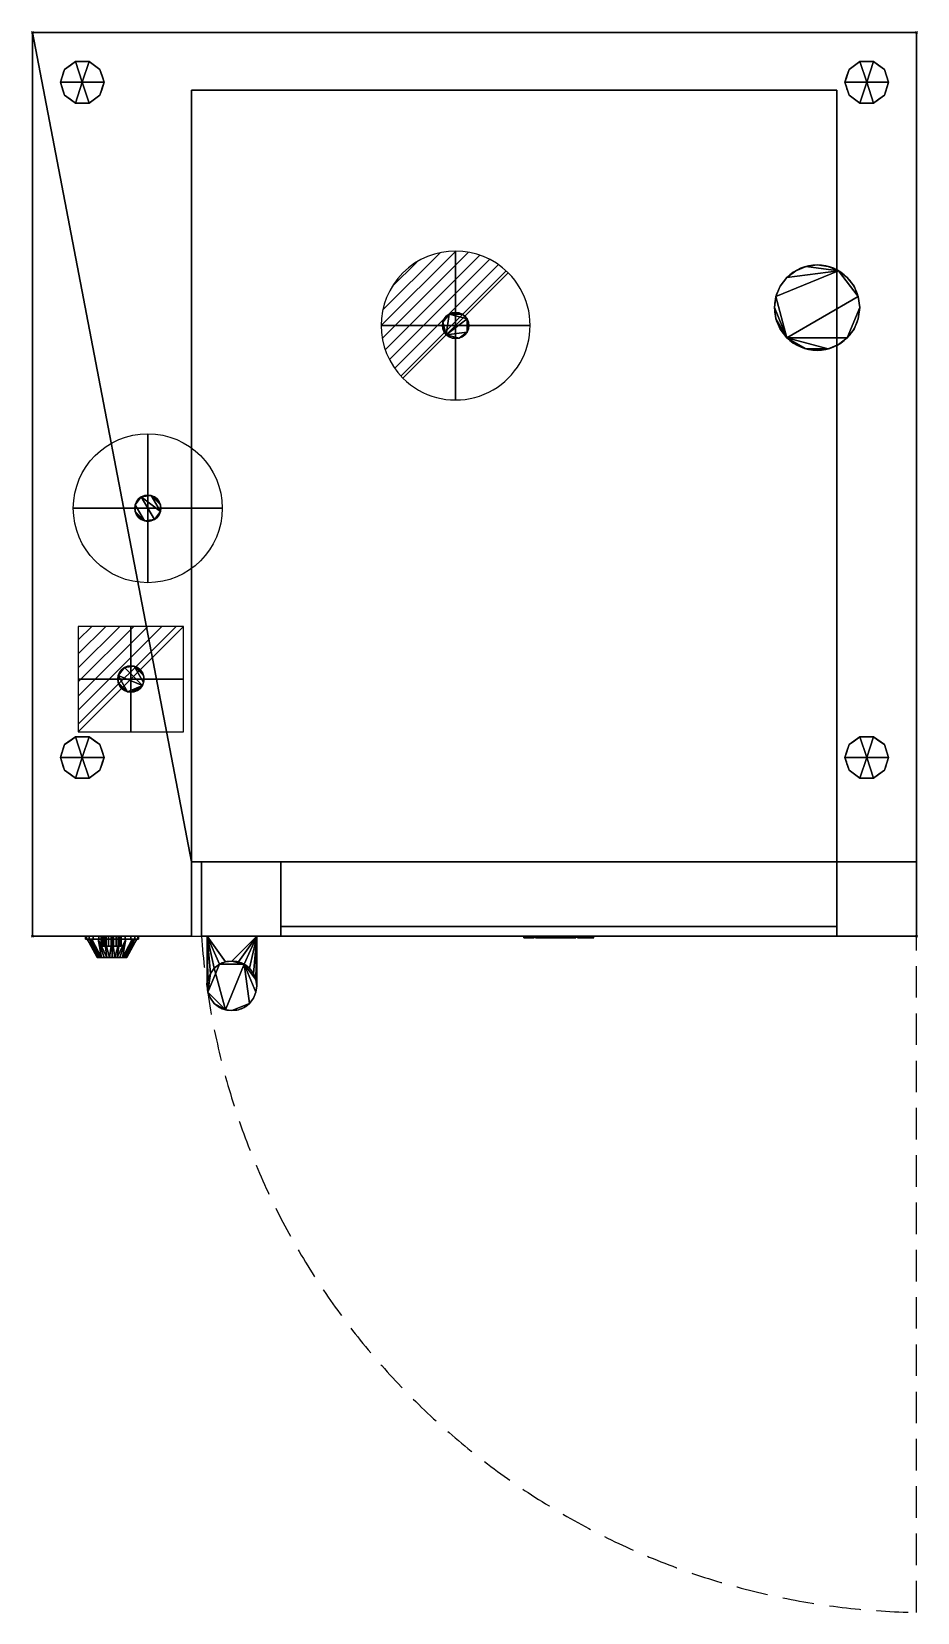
# Model space of a CAD drawing. Extents: x -1 to 891, y -1591 to 1.
import ezdxf

# ---------------------------------------------------------------- set-up
doc = ezdxf.new("R2010")
doc.units = 0
doc.header["$PDMODE"] = 35
doc.linetypes.add('NASCOSTA', pattern=[9.525, 6.35, -3.175])
for name, color, linetype in [('IQ_200_2D', 1, 'Continuous'), ('IQ_200_3D', 1, 'Continuous'), ('IQ_204_2D', 7, 'Continuous'), ('IQ_BLACK_3D', 250, 'Continuous'), ('IQ_BLUE_3D', 5, 'Continuous'), ('IQ_CON_COLDWATER_INT', 7, 'Continuous'), ('IQ_CON_DRAIN_INT', 7, 'Continuous'), ('IQ_CON_ELECTRICITY_INT', 7, 'Continuous'), ('IQ_GLASS_3D', 142, 'Continuous'), ('IQ_GRAY_3D', 8, 'Continuous'), ('IQ_INS_3D', 3, 'Continuous'), ('IQ_WHITE_3D', 7, 'Continuous')]:
    doc.layers.add(name, color=color, linetype=linetype)

# ---------------------------------------------------------------- blocks, each defined once
blk = doc.blocks.new('*X0')
at = {"color": 0}
for p, q in [((313.99, 2209.04), (321.51, 2216.55)), ((314.11, 2207.74), (322.8, 2216.44)), ((314.16, 2210.62), (319.93, 2216.39)), ((314.4, 2206.62), (323.93, 2216.15)), ((314.82, 2205.62), (324.92, 2215.72)), ((315.1, 2212.98), (317.57, 2215.44)), ((315.35, 2204.74), (325.8, 2215.19)), ((315.99, 2203.96), (326.58, 2214.56))]:
    blk.add_line(p, q, dxfattribs=at)
blk = doc.blocks.new('drain')
blk.add_line((-2.121, -2.121), (2.121, 2.121))
at = {"extrusion": (-1, 0, 0)}
blk.add_line((0, 2.121, -2.121), (0, -2.121, 2.121), dxfattribs=at)
at = {"extrusion": (0, -1, 0)}
blk.add_line((-2.121, 0, -2.121), (2.121, 0, 2.121), dxfattribs=at)
for start, end in [(45, 225), (225, 45)]:
    blk.add_arc((0, 0), 3, start, end)
at = {"extrusion": (-1, 0, 0)}
for start, end in [(45, 225), (225, 45)]:
    blk.add_arc((0, 0), 3, start, end, dxfattribs=at)
at = {"extrusion": (0, -1, 0)}
for start, end in [(45, 225), (225, 45)]:
    blk.add_arc((0, 0), 3, start, end, dxfattribs=at)
at = {"xscale": 0.4000000000000909, "yscale": 0.4000000000000909, "zscale": 0.4000000000000909}
blk.add_blockref('*X0', (-128.597, -883.621), dxfattribs=at)
at = {"extrusion": (-1, 0, 0), "xscale": 0.3999999999999773, "yscale": 0.3999999999999773, "zscale": 0.3999999999999773}
blk.add_blockref('*X0', (-128.597, -883.621), dxfattribs=at)
at = {"extrusion": (0, -1, 0), "xscale": 0.4000000000000909, "yscale": 0.4000000000000909, "zscale": 0.4000000000000909}
blk.add_blockref('*X0', (-128.597, -883.621), dxfattribs=at)
blk = doc.blocks.new('*X3')
at = {"color": 0}
for p, q in [((286.774344, 2204.447934), (296.618251, 2214.291842)), ((286.774344, 2205.862148), (295.204037, 2214.291842)), ((286.774344, 2207.276361), (293.789824, 2214.291842)), ((286.774344, 2208.690575), (292.37561, 2214.291842)), ((286.774344, 2210.104788), (290.961397, 2214.291842)), ((286.774344, 2211.519002), (289.547183, 2214.291842)), ((286.774344, 2212.933216), (288.13297, 2214.291842))]:
    blk.add_line(p, q, dxfattribs=at)
blk = doc.blocks.new('ELECTRICITY')
for p, q in [((2.121, 2.121), (-2.121, 2.121)), ((-2.121, 2.121), (-2.121, -2.121)), ((-2.121, -2.121), (2.121, 2.121)), ((2.121, -2.121), (2.121, 2.121)), ((-2.121, -2.121), (2.121, -2.121))]:
    blk.add_line(p, q)
at = {"extrusion": (-1, 0, 0)}
for p, q in [((0, -2.121, 2.121), (0, 2.121, 2.121)), ((0, 2.121, -2.121), (0, -2.121, -2.121)), ((0, 2.121, 2.121), (0, 2.121, -2.121)), ((0, 2.121, -2.121), (0, -2.121, 2.121)), ((0, -2.121, -2.121), (0, -2.121, 2.121))]:
    blk.add_line(p, q, dxfattribs=at)
at = {"extrusion": (0, -1, 0)}
for p, q in [((2.121, 0, 2.121), (-2.121, 0, 2.121)), ((-2.121, 0, -2.121), (2.121, 0, -2.121)), ((-2.121, 0, 2.121), (-2.121, 0, -2.121)), ((-2.121, 0, -2.121), (2.121, 0, 2.121)), ((2.121, 0, -2.121), (2.121, 0, 2.121))]:
    blk.add_line(p, q, dxfattribs=at)
at = {"xscale": 0.4000000000000909, "yscale": 0.4000000000000909, "zscale": 0.4000000000000909}
blk.add_blockref('*X3', (-116.831, -883.595), dxfattribs=at)
at = {"extrusion": (-1, 0, 0), "xscale": 0.3999999999999773, "yscale": 0.3999999999999773, "zscale": 0.3999999999999773}
blk.add_blockref('*X3', (-116.831, -883.595), dxfattribs=at)
at = {"extrusion": (0, -1, 0), "xscale": 0.4000000000000909, "yscale": 0.4000000000000909, "zscale": 0.4000000000000909}
blk.add_blockref('*X3', (-116.831, -883.595), dxfattribs=at)
blk = doc.blocks.new('A$C0DDC558E')
blk.add_circle((0, 0), 3)
at = {"extrusion": (-1, 0, 0)}
blk.add_circle((0, 0), 3, dxfattribs=at)
at = {"extrusion": (0, 1, 0)}
blk.add_circle((0, 0), 3, dxfattribs=at)

msp = doc.modelspace()

# ---------------------------------------------------------------- linework, layer by layer
at = {"layer": 'IQ_200_2D', "transparency": 33554687}
for p, q in [((0, -910), (0, 0)), ((0, 0), (890, 0)), ((890, 0), (890, -910)), ((0, -910), (890, -910))]:
    msp.add_line(p, q, dxfattribs=at)
at = {"layer": 'IQ_204_2D', "transparency": 33554687}
for p, q in [((160, -835), (890, -835)), ((160, -835), (160, -910)), ((53.3, -913), (53.3, -910)), ((53.3, -913), (106.7, -913)), ((65, -931.4), (55, -913)), ((95, -931.4), (105, -913)), ((106.7, -913), (106.7, -910)), ((175.7, -910), (175.7, -960)), ((225.7, -960), (225.7, -910)), ((65, -931.4), (95, -931.4))]:
    msp.add_line(p, q, dxfattribs=at)
at = {"layer": 'IQ_204_2D', "linetype": 'NASCOSTA', "ltscale": 5, "transparency": 33554687}
msp.add_line((890, -1591), (890, -910), dxfattribs=at)
at = {"layer": 'IQ_204_2D', "transparency": 33554687}
for centre, radius, start, end in [((790, -277), 43, 0, 180), ((790, -277), 43, 180, 0), ((200.7, -960), 25, 0, 180), ((200.7, -960), 25, 180, 0)]:
    msp.add_arc(centre, radius, start, end, dxfattribs=at)
at = {"layer": 'IQ_204_2D', "linetype": 'NASCOSTA', "ltscale": 5, "transparency": 33554687}
msp.add_arc((902.3, -856.9), 734.2, 184.1487, 269.0404, dxfattribs=at)
at = {"layer": 'IQ_INS_3D', "transparency": 33554687}
for p in [(0, 0), (890, 0), (0, -910), (890, -910)]:
    msp.add_point(p, dxfattribs=at)

# ---------------------------------------------------------------- block references
at = {"layer": 'IQ_CON_COLDWATER_INT', "transparency": 33554687, "xscale": 25, "yscale": 25, "zscale": 25}
msp.add_blockref('A$C0DDC558E', (116, -479), dxfattribs=at)
at = {"layer": 'IQ_CON_DRAIN_INT', "transparency": 33554687, "xscale": 25, "yscale": 25, "zscale": 25}
msp.add_blockref('drain', (426, -295), dxfattribs=at)
at = {"layer": 'IQ_CON_ELECTRICITY_INT', "transparency": 33554687, "xscale": 25, "yscale": 25, "zscale": 25}
msp.add_blockref('ELECTRICITY', (99, -651), dxfattribs=at)

# ---------------------------------------------------------------- meshes
at = {"layer": 'IQ_200_3D', "transparency": 33554687}
mesh = msp.add_polyface(dxfattribs=at)
corners = [(890, 0, 130), (890, -835, 130), (160, -835, 130), (160, -910, 130), (0, -910, 130), (0, 0, 130)]
mesh.append_faces([[corners[k] for k in face] for face in [(0, 1, 2, 5)]], dxfattribs={"vtx2": -1})
mesh.append_faces([[corners[k] for k in face] for face in [(2, 3, 4, 5)]], dxfattribs={"vtx3": -1})
mesh = msp.add_polyface(dxfattribs=at)
corners = [(890, 0, 950), (0, 0, 950), (0, -910, 950), (160, -910, 950), (160, -835, 950), (890, -835, 950)]
mesh.append_faces([[corners[k] for k in face] for face in [(2, 3, 4, 1)]], dxfattribs={"vtx2": -1})
mesh.append_faces([[corners[k] for k in face] for face in [(4, 5, 0, 1)]], dxfattribs={"vtx3": -1})
mesh = msp.add_polyface(dxfattribs=at)
corners = [(0, 0, 130), (0, 0, 950), (890, 0, 950), (890, 0, 130)]
mesh.append_faces([[corners[k] for k in face] for face in [(0, 1, 2, 3)]])
mesh = msp.add_polyface(dxfattribs=at)
corners = [(0, -910, 130), (0, -910, 950), (0, 0, 950), (0, 0, 130)]
mesh.append_faces([[corners[k] for k in face] for face in [(0, 1, 2, 3)]])
mesh = msp.add_polyface(dxfattribs=at)
corners = [(890, 0, 130), (890, 0, 950), (890, -835, 950), (890, -835, 130)]
mesh.append_faces([[corners[k] for k in face] for face in [(0, 1, 2, 3)]])
mesh = msp.add_polyface(dxfattribs=at)
corners = [(50, -50, 130), (72, -50, 130), (67.8, -37.1, 130), (56.8, -29.1, 130), (43.2, -29.1, 130), (32.2, -37.1, 130), (28, -50, 130)]
mesh.append_faces([[corners[k] for k in face] for face in [(0, 4, 5, 6)]], dxfattribs={"vtx0": -1})
mesh.append_faces([[corners[k] for k in face] for face in [(0, 3, 4)]], dxfattribs={"vtx0": -1, "vtx2": -1})
mesh.append_faces([[corners[k] for k in face] for face in [(0, 1, 2, 3)]], dxfattribs={"vtx3": -1})
mesh = msp.add_polyface(dxfattribs=at)
corners = [(28, -50, 130), (32.2, -37.1, 130), (43.2, -29.1, 130), (56.8, -29.1, 130), (67.8, -37.1, 130), (72, -50, 130), (72, -50, 0), (67.8, -37.1, 0), (56.8, -29.1, 0), (43.2, -29.1, 0), (32.2, -37.1, 0), (28, -50, 0), (62.3, -33.1, 130), (62.3, -33.1, 0), (69.9, -43.5, 0), (69.9, -43.5, 130), (50, -29.1, 130), (50, -29.1, 0), (37.7, -33.1, 0), (37.7, -33.1, 130), (30.9, -40.9, 0), (30.1, -43.5, 130), (29.5, -45.5, 0)]
mesh.append_faces([[corners[k] for k in face] for face in [(14, 15, 5, 6)]], dxfattribs={"vtx0": -1})
mesh.append_faces([[corners[k] for k in face] for face in [(21, 22, 0), (20, 1, 10), (1, 20, 21)]], dxfattribs={"vtx0": -1, "vtx1": -1})
mesh.append_faces([[corners[k] for k in face] for face in [(21, 20, 22)]], dxfattribs={"vtx0": -1, "vtx2": -1})
mesh.append_faces([[corners[k] for k in face] for face in [(14, 7, 4, 15), (13, 8, 3, 12), (7, 13, 12, 4), (16, 3, 8, 17), (17, 9, 2, 16), (19, 2, 9, 18), (1, 19, 18, 10)]], dxfattribs={"vtx1": -1, "vtx3": -1})
mesh.append_faces([[corners[k] for k in face] for face in [(22, 11, 0)]], dxfattribs={"vtx2": -1})
mesh = msp.add_polyface(dxfattribs=at)
corners = [(28, -50, 0), (32.2, -37.1, 0), (43.2, -29.1, 0), (56.8, -29.1, 0), (67.8, -37.1, 0), (72, -50, 0), (50, -50, 0)]
mesh.append_faces([[corners[k] for k in face] for face in [(1, 2, 6, 0)]], dxfattribs={"vtx1": -1})
mesh.append_faces([[corners[k] for k in face] for face in [(2, 3, 6)]], dxfattribs={"vtx1": -1, "vtx2": -1})
mesh.append_faces([[corners[k] for k in face] for face in [(4, 5, 6, 3)]], dxfattribs={"vtx2": -1})
mesh = msp.add_polyface(dxfattribs=at)
corners = [(840, -50, 130), (862, -50, 130), (857.8, -37.1, 130), (846.8, -29.1, 130), (833.2, -29.1, 130), (822.2, -37.1, 130), (818, -50, 130)]
mesh.append_faces([[corners[k] for k in face] for face in [(0, 4, 5, 6)]], dxfattribs={"vtx0": -1})
mesh.append_faces([[corners[k] for k in face] for face in [(0, 3, 4)]], dxfattribs={"vtx0": -1, "vtx2": -1})
mesh.append_faces([[corners[k] for k in face] for face in [(0, 1, 2, 3)]], dxfattribs={"vtx3": -1})
mesh = msp.add_polyface(dxfattribs=at)
corners = [(818, -50, 130), (822.2, -37.1, 130), (833.2, -29.1, 130), (846.8, -29.1, 130), (857.8, -37.1, 130), (862, -50, 130), (862, -50, 0), (857.8, -37.1, 0), (846.8, -29.1, 0), (833.2, -29.1, 0), (822.2, -37.1, 0), (818, -50, 0), (852.3, -33.1, 130), (852.3, -33.1, 0), (859.9, -43.5, 0), (859.9, -43.5, 130), (840, -29.1, 130), (840, -29.1, 0), (827.7, -33.1, 0), (827.7, -33.1, 130), (820.9, -40.9, 0), (820.1, -43.5, 130), (819.5, -45.5, 0)]
mesh.append_faces([[corners[k] for k in face] for face in [(14, 15, 5, 6)]], dxfattribs={"vtx0": -1})
mesh.append_faces([[corners[k] for k in face] for face in [(21, 22, 0), (20, 1, 10), (1, 20, 21)]], dxfattribs={"vtx0": -1, "vtx1": -1})
mesh.append_faces([[corners[k] for k in face] for face in [(21, 20, 22)]], dxfattribs={"vtx0": -1, "vtx2": -1})
mesh.append_faces([[corners[k] for k in face] for face in [(14, 7, 4, 15), (13, 8, 3, 12), (7, 13, 12, 4), (16, 3, 8, 17), (17, 9, 2, 16), (19, 2, 9, 18), (1, 19, 18, 10)]], dxfattribs={"vtx1": -1, "vtx3": -1})
mesh.append_faces([[corners[k] for k in face] for face in [(22, 11, 0)]], dxfattribs={"vtx2": -1})
mesh = msp.add_polyface(dxfattribs=at)
corners = [(818, -50, 0), (822.2, -37.1, 0), (833.2, -29.1, 0), (846.8, -29.1, 0), (857.8, -37.1, 0), (862, -50, 0), (840, -50, 0)]
mesh.append_faces([[corners[k] for k in face] for face in [(1, 2, 6, 0)]], dxfattribs={"vtx1": -1})
mesh.append_faces([[corners[k] for k in face] for face in [(2, 3, 6)]], dxfattribs={"vtx1": -1, "vtx2": -1})
mesh.append_faces([[corners[k] for k in face] for face in [(4, 5, 6, 3)]], dxfattribs={"vtx2": -1})
mesh = msp.add_polyface(dxfattribs=at)
corners = [(50, -50, 130), (28, -50, 130), (32.2, -62.9, 130), (43.2, -70.9, 130), (56.8, -70.9, 130), (67.8, -62.9, 130), (72, -50, 130)]
mesh.append_faces([[corners[k] for k in face] for face in [(0, 4, 5, 6)]], dxfattribs={"vtx0": -1})
mesh.append_faces([[corners[k] for k in face] for face in [(4, 0, 3)]], dxfattribs={"vtx0": -1, "vtx1": -1})
mesh.append_faces([[corners[k] for k in face] for face in [(0, 1, 2, 3)]], dxfattribs={"vtx3": -1})
mesh = msp.add_polyface(dxfattribs=at)
corners = [(72, -50, 130), (67.8, -62.9, 130), (56.8, -70.9, 130), (43.2, -70.9, 130), (32.2, -62.9, 130), (28, -50, 130), (28, -50, 0), (32.2, -62.9, 0), (43.2, -70.9, 0), (56.8, -70.9, 0), (67.8, -62.9, 0), (72, -50, 0), (30.9, -59.1, 130), (30.1, -56.5, 0), (37.7, -66.9, 0), (37.7, -66.9, 130), (50, -70.9, 130), (50, -70.9, 0), (62.3, -66.9, 0), (62.3, -66.9, 130), (69.1, -59.1, 0), (69.9, -56.5, 130), (29.5, -54.5, 130), (70.5, -54.5, 0)]
mesh.append_faces([[corners[k] for k in face] for face in [(7, 12, 13), (21, 23, 0), (1, 20, 21), (20, 1, 10)]], dxfattribs={"vtx0": -1, "vtx1": -1})
mesh.append_faces([[corners[k] for k in face] for face in [(13, 12, 22), (7, 4, 12), (21, 20, 23)]], dxfattribs={"vtx0": -1, "vtx2": -1})
mesh.append_faces([[corners[k] for k in face] for face in [(6, 13, 22)]], dxfattribs={"vtx1": -1, "vtx2": -1})
mesh.append_faces([[corners[k] for k in face] for face in [(15, 4, 7, 14), (3, 15, 14, 8), (17, 9, 2, 16), (19, 2, 9, 18), (18, 10, 1, 19), (16, 3, 8, 17)]], dxfattribs={"vtx1": -1, "vtx3": -1})
mesh.append_faces([[corners[k] for k in face] for face in [(22, 5, 6), (23, 11, 0)]], dxfattribs={"vtx2": -1})
mesh = msp.add_polyface(dxfattribs=at)
corners = [(72, -50, 0), (67.8, -62.9, 0), (56.8, -70.9, 0), (43.2, -70.9, 0), (32.2, -62.9, 0), (28, -50, 0), (50, -50, 0)]
mesh.append_faces([[corners[k] for k in face] for face in [(3, 6, 2)]], dxfattribs={"vtx0": -1, "vtx1": -1})
mesh.append_faces([[corners[k] for k in face] for face in [(1, 2, 6, 0)]], dxfattribs={"vtx1": -1})
mesh.append_faces([[corners[k] for k in face] for face in [(4, 5, 6, 3)]], dxfattribs={"vtx2": -1})
mesh = msp.add_polyface(dxfattribs=at)
corners = [(160, -910, 130), (160, -835, 130), (160, -835, 140), (160, -58, 140), (160, -58, 931.2), (160, -835, 931.2), (160, -835, 950), (160, -910, 950)]
mesh.append_faces([[corners[k] for k in face] for face in [(3, 4, 5, 2)]], dxfattribs={"vtx2": -1})
mesh.append_faces([[corners[k] for k in face] for face in [(0, 1, 2, 5)]], dxfattribs={"vtx2": -1, "vtx3": -1})
mesh.append_faces([[corners[k] for k in face] for face in [(5, 6, 7, 0)]], dxfattribs={"vtx3": -1})
mesh = msp.add_polyface(dxfattribs=at)
corners = [(160, -58, 931.2), (160, -58, 140), (810, -58, 140), (810, -58, 931.2)]
mesh.append_faces([[corners[k] for k in face] for face in [(0, 1, 2, 3)]])
mesh = msp.add_polyface(dxfattribs=at)
corners = [(160, -58, 140), (160, -835, 140), (810, -835, 140), (810, -58, 140)]
mesh.append_faces([[corners[k] for k in face] for face in [(0, 1, 2, 3)]])
mesh = msp.add_polyface(dxfattribs=at)
corners = [(810, -58, 931.2), (810, -835, 931.2), (160, -835, 931.2), (160, -58, 931.2)]
mesh.append_faces([[corners[k] for k in face] for face in [(0, 1, 2, 3)]])
mesh = msp.add_polyface(dxfattribs=at)
corners = [(810, -58, 140), (810, -835, 140), (810, -835, 931.2), (810, -58, 931.2)]
mesh.append_faces([[corners[k] for k in face] for face in [(0, 1, 2, 3)]])
mesh = msp.add_polyface(dxfattribs=at)
corners = [(840, -50, 130), (818, -50, 130), (822.2, -62.9, 130), (833.2, -70.9, 130), (846.8, -70.9, 130), (857.8, -62.9, 130), (862, -50, 130)]
mesh.append_faces([[corners[k] for k in face] for face in [(0, 4, 5, 6)]], dxfattribs={"vtx0": -1})
mesh.append_faces([[corners[k] for k in face] for face in [(4, 0, 3)]], dxfattribs={"vtx0": -1, "vtx1": -1})
mesh.append_faces([[corners[k] for k in face] for face in [(0, 1, 2, 3)]], dxfattribs={"vtx3": -1})
mesh = msp.add_polyface(dxfattribs=at)
corners = [(862, -50, 130), (857.8, -62.9, 130), (846.8, -70.9, 130), (833.2, -70.9, 130), (822.2, -62.9, 130), (818, -50, 130), (818, -50, 0), (822.2, -62.9, 0), (833.2, -70.9, 0), (846.8, -70.9, 0), (857.8, -62.9, 0), (862, -50, 0), (820.9, -59.1, 130), (820.1, -56.5, 0), (827.7, -66.9, 0), (827.7, -66.9, 130), (840, -70.9, 130), (840, -70.9, 0), (852.3, -66.9, 0), (852.3, -66.9, 130), (859.1, -59.1, 0), (859.9, -56.5, 130), (819.5, -54.5, 130), (860.5, -54.5, 0)]
mesh.append_faces([[corners[k] for k in face] for face in [(7, 12, 13), (21, 23, 0), (1, 20, 21), (20, 1, 10)]], dxfattribs={"vtx0": -1, "vtx1": -1})
mesh.append_faces([[corners[k] for k in face] for face in [(13, 12, 22), (7, 4, 12), (21, 20, 23)]], dxfattribs={"vtx0": -1, "vtx2": -1})
mesh.append_faces([[corners[k] for k in face] for face in [(6, 13, 22)]], dxfattribs={"vtx1": -1, "vtx2": -1})
mesh.append_faces([[corners[k] for k in face] for face in [(15, 4, 7, 14), (3, 15, 14, 8), (17, 9, 2, 16), (19, 2, 9, 18), (18, 10, 1, 19), (16, 3, 8, 17)]], dxfattribs={"vtx1": -1, "vtx3": -1})
mesh.append_faces([[corners[k] for k in face] for face in [(22, 5, 6), (23, 11, 0)]], dxfattribs={"vtx2": -1})
mesh = msp.add_polyface(dxfattribs=at)
corners = [(862, -50, 0), (857.8, -62.9, 0), (846.8, -70.9, 0), (833.2, -70.9, 0), (822.2, -62.9, 0), (818, -50, 0), (840, -50, 0)]
mesh.append_faces([[corners[k] for k in face] for face in [(3, 6, 2)]], dxfattribs={"vtx0": -1, "vtx1": -1})
mesh.append_faces([[corners[k] for k in face] for face in [(1, 2, 6, 0)]], dxfattribs={"vtx1": -1})
mesh.append_faces([[corners[k] for k in face] for face in [(4, 5, 6, 3)]], dxfattribs={"vtx2": -1})
mesh = msp.add_polyface(dxfattribs=at)
corners = [(833, -277, 970), (831.5, -265.9, 970), (827.2, -255.5, 970), (820.4, -246.6, 970), (811.5, -239.8, 970), (801.1, -235.5, 970), (790, -234, 970), (778.9, -235.5, 970), (768.5, -239.8, 970), (759.6, -246.6, 970), (752.8, -255.5, 970), (748.5, -265.9, 970), (747, -277, 970), (748.5, -288.1, 970), (752.8, -298.5, 970), (759.6, -307.4, 970), (768.5, -314.2, 970), (778.9, -318.5, 970), (790, -320, 970), (801.1, -318.5, 970), (811.5, -314.2, 970), (820.4, -307.4, 970), (827.2, -298.5, 970), (831.5, -288.1, 970)]
mesh.append_faces([[corners[k] for k in face] for face in [(7, 4, 5, 6), (19, 17, 18)]], dxfattribs={"vtx0": -1})
mesh.append_faces([[corners[k] for k in face] for face in [(11, 4, 9, 10), (17, 19, 15, 16)]], dxfattribs={"vtx0": -1, "vtx1": -1})
mesh.append_faces([[corners[k] for k in face] for face in [(1, 15, 21, 0)]], dxfattribs={"vtx0": -1, "vtx1": -1, "vtx2": -1})
mesh.append_faces([[corners[k] for k in face] for face in [(11, 15, 1, 4)]], dxfattribs={"vtx0": -1, "vtx1": -1, "vtx2": -1, "vtx3": -1})
mesh.append_faces([[corners[k] for k in face] for face in [(13, 14, 15)]], dxfattribs={"vtx2": -1})
mesh.append_faces([[corners[k] for k in face] for face in [(7, 8, 9, 4), (11, 12, 13, 15), (19, 20, 21, 15)]], dxfattribs={"vtx2": -1, "vtx3": -1})
mesh.append_faces([[corners[k] for k in face] for face in [(1, 2, 3, 4), (21, 22, 23, 0)]], dxfattribs={"vtx3": -1})
mesh = msp.add_polyface(dxfattribs=at)
corners = [(833, -277, 950), (831.5, -288.1, 950), (827.2, -298.5, 950), (820.4, -307.4, 950), (811.5, -314.2, 950), (801.1, -318.5, 950), (790, -320, 950), (778.9, -318.5, 950), (768.5, -314.2, 950), (759.6, -307.4, 950), (752.8, -298.5, 950), (748.5, -288.1, 950), (747, -277, 950), (748.5, -265.9, 950), (752.8, -255.5, 950), (759.6, -246.6, 950), (768.5, -239.8, 950), (778.9, -235.5, 950), (790, -234, 950), (801.1, -235.5, 950), (811.5, -239.8, 950), (820.4, -246.6, 950), (827.2, -255.5, 950), (831.5, -265.9, 950)]
mesh.append_faces([[corners[k] for k in face] for face in [(9, 7, 8)]], dxfattribs={"vtx0": -1})
mesh.append_faces([[corners[k] for k in face] for face in [(13, 9, 12)]], dxfattribs={"vtx0": -1, "vtx1": -1})
mesh.append_faces([[corners[k] for k in face] for face in [(23, 9, 13, 20)]], dxfattribs={"vtx0": -1, "vtx1": -1, "vtx2": -1, "vtx3": -1})
mesh.append_faces([[corners[k] for k in face] for face in [(3, 9, 23, 0)]], dxfattribs={"vtx0": -1, "vtx1": -1, "vtx3": -1})
mesh.append_faces([[corners[k] for k in face] for face in [(19, 20, 17, 18)]], dxfattribs={"vtx1": -1})
mesh.append_faces([[corners[k] for k in face] for face in [(1, 2, 3, 0), (21, 22, 23, 20)]], dxfattribs={"vtx2": -1})
mesh.append_faces([[corners[k] for k in face] for face in [(5, 6, 7, 9), (3, 4, 5, 9), (13, 14, 15, 20), (15, 16, 17, 20)]], dxfattribs={"vtx2": -1, "vtx3": -1})
mesh.append_faces([[corners[k] for k in face] for face in [(9, 10, 11, 12)]], dxfattribs={"vtx3": -1})
mesh = msp.add_polyface(dxfattribs=at)
corners = [(747, -277, 970), (748.5, -265.9, 970), (752.8, -255.5, 970), (759.6, -246.6, 970), (768.5, -239.8, 970), (778.9, -235.5, 970), (790, -234, 970), (801.1, -235.5, 970), (811.5, -239.8, 970), (820.4, -246.6, 970), (827.2, -255.5, 970), (831.5, -265.9, 970), (833, -277, 970), (833, -277, 950), (831.5, -265.9, 950), (827.2, -255.5, 950), (820.4, -246.6, 950), (811.5, -239.8, 950), (801.1, -235.5, 950), (790, -234, 950), (778.9, -235.5, 950), (768.5, -239.8, 950), (759.6, -246.6, 950), (752.8, -255.5, 950), (748.5, -265.9, 950), (747, -277, 950)]
mesh.append_faces([[corners[k] for k in face] for face in [(13, 14, 11, 12), (0, 1, 24, 25)]], dxfattribs={"vtx1": -1})
mesh.append_faces([[corners[k] for k in face] for face in [(14, 15, 10, 11), (16, 17, 8, 9), (15, 16, 9, 10), (17, 18, 7, 8), (6, 7, 18, 19), (19, 20, 5, 6), (20, 21, 4, 5), (22, 23, 2, 3), (21, 22, 3, 4), (23, 24, 1, 2)]], dxfattribs={"vtx1": -1, "vtx3": -1})
mesh = msp.add_polyface(dxfattribs=at)
corners = [(426, -281.8, 950), (429.4, -282.2, 950), (432.6, -283.5, 950), (435.4, -285.6, 950), (437.5, -288.4, 950), (438.8, -291.6, 950), (439.2, -295, 950), (438.8, -298.4, 950), (437.5, -301.6, 950), (435.4, -304.4, 950), (432.6, -306.5, 950), (429.4, -307.8, 950), (426, -308.2, 950), (422.6, -307.8, 950), (419.4, -306.5, 950), (416.6, -304.4, 950), (414.5, -301.6, 950), (413.2, -298.4, 950), (412.8, -295, 950), (413.2, -291.6, 950), (414.5, -288.4, 950), (416.6, -285.6, 950), (419.4, -283.5, 950), (422.6, -282.2, 950)]
mesh.append_faces([[corners[k] for k in face] for face in [(11, 8, 9, 10), (0, 22, 23)]], dxfattribs={"vtx0": -1})
mesh.append_faces([[corners[k] for k in face] for face in [(15, 8, 11), (4, 15, 22)]], dxfattribs={"vtx0": -1, "vtx1": -1, "vtx2": -1})
mesh.append_faces([[corners[k] for k in face] for face in [(4, 7, 8, 15), (15, 18, 19, 22)]], dxfattribs={"vtx0": -1, "vtx2": -1, "vtx3": -1})
mesh.append_faces([[corners[k] for k in face] for face in [(17, 18, 15, 16)]], dxfattribs={"vtx1": -1})
mesh.append_faces([[corners[k] for k in face] for face in [(13, 14, 15), (20, 21, 22, 19)]], dxfattribs={"vtx2": -1})
mesh.append_faces([[corners[k] for k in face] for face in [(2, 3, 4, 22), (0, 1, 2, 22), (11, 12, 13, 15)]], dxfattribs={"vtx2": -1, "vtx3": -1})
mesh.append_faces([[corners[k] for k in face] for face in [(4, 5, 6, 7)]], dxfattribs={"vtx3": -1})
mesh = msp.add_polyface(dxfattribs=at)
corners = [(426, -281.8, 955), (422.6, -282.2, 955), (419.4, -283.5, 955), (416.6, -285.6, 955), (414.5, -288.4, 955), (413.2, -291.6, 955), (412.8, -295, 955), (413.2, -298.4, 955), (414.5, -301.6, 955), (416.6, -304.4, 955), (419.4, -306.5, 955), (422.6, -307.8, 955), (426, -308.2, 955), (429.4, -307.8, 955), (432.6, -306.5, 955), (435.4, -304.4, 955), (437.5, -301.6, 955), (438.8, -298.4, 955), (439.2, -295, 955), (438.8, -291.6, 955), (437.5, -288.4, 955), (435.4, -285.6, 955), (432.6, -283.5, 955), (429.4, -282.2, 955)]
mesh.append_faces([[corners[k] for k in face] for face in [(9, 6, 7, 8)]], dxfattribs={"vtx0": -1})
mesh.append_faces([[corners[k] for k in face] for face in [(6, 9, 5)]], dxfattribs={"vtx0": -1, "vtx1": -1})
mesh.append_faces([[corners[k] for k in face] for face in [(9, 20, 2, 5), (9, 13, 16, 20)]], dxfattribs={"vtx0": -1, "vtx1": -1, "vtx2": -1, "vtx3": -1})
mesh.append_faces([[corners[k] for k in face] for face in [(20, 16, 17)]], dxfattribs={"vtx0": -1, "vtx2": -1})
mesh.append_faces([[corners[k] for k in face] for face in [(23, 0, 22)]], dxfattribs={"vtx1": -1})
mesh.append_faces([[corners[k] for k in face] for face in [(18, 19, 20, 17), (11, 12, 13)]], dxfattribs={"vtx2": -1})
mesh.append_faces([[corners[k] for k in face] for face in [(9, 10, 11, 13), (0, 1, 2, 22), (20, 21, 22, 2)]], dxfattribs={"vtx2": -1, "vtx3": -1})
mesh.append_faces([[corners[k] for k in face] for face in [(2, 3, 4, 5), (13, 14, 15, 16)]], dxfattribs={"vtx3": -1})
mesh = msp.add_polyface(dxfattribs=at)
corners = [(426, -281.8, 950), (422.6, -282.2, 950), (419.4, -283.5, 950), (416.6, -285.6, 950), (414.5, -288.4, 950), (413.2, -291.6, 950), (412.8, -295, 950), (413.2, -298.4, 950), (414.5, -301.6, 950), (416.6, -304.4, 950), (419.4, -306.5, 950), (422.6, -307.8, 950), (426, -308.2, 950), (426, -308.2, 955), (422.6, -307.8, 955), (419.4, -306.5, 955), (416.6, -304.4, 955), (414.5, -301.6, 955), (413.2, -298.4, 955), (412.8, -295, 955), (413.2, -291.6, 955), (414.5, -288.4, 955), (416.6, -285.6, 955), (419.4, -283.5, 955), (422.6, -282.2, 955), (426, -281.8, 955)]
mesh.append_faces([[corners[k] for k in face] for face in [(13, 14, 11, 12), (0, 1, 24, 25)]], dxfattribs={"vtx1": -1})
mesh.append_faces([[corners[k] for k in face] for face in [(14, 15, 10, 11), (16, 17, 8, 9), (15, 16, 9, 10), (17, 18, 7, 8), (6, 7, 18, 19), (19, 20, 5, 6), (20, 21, 4, 5), (22, 23, 2, 3), (21, 22, 3, 4), (23, 24, 1, 2)]], dxfattribs={"vtx1": -1, "vtx3": -1})
mesh = msp.add_polyface(dxfattribs=at)
corners = [(426, -308.2, 950), (429.4, -307.8, 950), (432.6, -306.5, 950), (435.4, -304.4, 950), (437.5, -301.6, 950), (438.8, -298.4, 950), (439.2, -295, 950), (438.8, -291.6, 950), (437.5, -288.4, 950), (435.4, -285.6, 950), (432.6, -283.5, 950), (429.4, -282.2, 950), (426, -281.8, 950), (426, -281.8, 955), (429.4, -282.2, 955), (432.6, -283.5, 955), (435.4, -285.6, 955), (437.5, -288.4, 955), (438.8, -291.6, 955), (439.2, -295, 955), (438.8, -298.4, 955), (437.5, -301.6, 955), (435.4, -304.4, 955), (432.6, -306.5, 955), (429.4, -307.8, 955), (426, -308.2, 955)]
mesh.append_faces([[corners[k] for k in face] for face in [(13, 14, 11, 12), (0, 1, 24, 25)]], dxfattribs={"vtx1": -1})
mesh.append_faces([[corners[k] for k in face] for face in [(14, 15, 10, 11), (16, 17, 8, 9), (15, 16, 9, 10), (17, 18, 7, 8), (6, 7, 18, 19), (19, 20, 5, 6), (20, 21, 4, 5), (22, 23, 2, 3), (21, 22, 3, 4), (23, 24, 1, 2)]], dxfattribs={"vtx1": -1, "vtx3": -1})
mesh = msp.add_polyface(dxfattribs=at)
corners = [(833, -277, 970), (831.5, -288.1, 970), (827.2, -298.5, 970), (820.4, -307.4, 970), (811.5, -314.2, 970), (801.1, -318.5, 970), (790, -320, 970), (778.9, -318.5, 970), (768.5, -314.2, 970), (759.6, -307.4, 970), (752.8, -298.5, 970), (748.5, -288.1, 970), (747, -277, 970), (747, -277, 950), (748.5, -288.1, 950), (752.8, -298.5, 950), (759.6, -307.4, 950), (768.5, -314.2, 950), (778.9, -318.5, 950), (790, -320, 950), (801.1, -318.5, 950), (811.5, -314.2, 950), (820.4, -307.4, 950), (827.2, -298.5, 950), (831.5, -288.1, 950), (833, -277, 950)]
mesh.append_faces([[corners[k] for k in face] for face in [(13, 14, 11, 12)]], dxfattribs={"vtx1": -1})
mesh.append_faces([[corners[k] for k in face] for face in [(14, 15, 10, 11), (16, 17, 8, 9), (15, 16, 9, 10), (17, 18, 7, 8), (6, 7, 18, 19), (19, 20, 5, 6), (20, 21, 4, 5), (22, 23, 2, 3), (21, 22, 3, 4), (23, 24, 1, 2)]], dxfattribs={"vtx1": -1, "vtx3": -1})
mesh.append_faces([[corners[k] for k in face] for face in [(25, 0, 1, 24)]], dxfattribs={"vtx2": -1})
mesh = msp.add_polyface(dxfattribs=at)
corners = [(116, -465.8, 950), (119.4, -466.2, 950), (122.6, -467.5, 950), (125.4, -469.6, 950), (127.5, -472.4, 950), (128.8, -475.6, 950), (129.2, -479, 950), (128.8, -482.4, 950), (127.5, -485.6, 950), (125.4, -488.4, 950), (122.6, -490.5, 950), (119.4, -491.8, 950), (116, -492.2, 950), (112.6, -491.8, 950), (109.4, -490.5, 950), (106.6, -488.4, 950), (104.5, -485.6, 950), (103.2, -482.4, 950), (102.8, -479, 950), (103.2, -475.6, 950), (104.5, -472.4, 950), (106.6, -469.6, 950), (109.4, -467.5, 950), (112.6, -466.2, 950)]
mesh.append_faces([[corners[k] for k in face] for face in [(10, 7, 8, 9), (19, 17, 18)]], dxfattribs={"vtx0": -1})
mesh.append_faces([[corners[k] for k in face] for face in [(2, 5, 1)]], dxfattribs={"vtx0": -1, "vtx1": -1})
mesh.append_faces([[corners[k] for k in face] for face in [(22, 1, 7, 10), (19, 22, 10, 13)]], dxfattribs={"vtx0": -1, "vtx1": -1, "vtx2": -1, "vtx3": -1})
mesh.append_faces([[corners[k] for k in face] for face in [(4, 5, 2, 3)]], dxfattribs={"vtx1": -1})
mesh.append_faces([[corners[k] for k in face] for face in [(13, 14, 17, 19)]], dxfattribs={"vtx1": -1, "vtx2": -1, "vtx3": -1})
mesh.append_faces([[corners[k] for k in face] for face in [(20, 21, 22, 19)]], dxfattribs={"vtx2": -1})
mesh.append_faces([[corners[k] for k in face] for face in [(5, 6, 7, 1)]], dxfattribs={"vtx2": -1, "vtx3": -1})
mesh.append_faces([[corners[k] for k in face] for face in [(10, 11, 12, 13), (14, 15, 16, 17), (22, 23, 0, 1)]], dxfattribs={"vtx3": -1})
mesh = msp.add_polyface(dxfattribs=at)
corners = [(116, -465.8, 955), (112.6, -466.2, 955), (109.4, -467.5, 955), (106.6, -469.6, 955), (104.5, -472.4, 955), (103.2, -475.6, 955), (102.8, -479, 955), (103.2, -482.4, 955), (104.5, -485.6, 955), (106.6, -488.4, 955), (109.4, -490.5, 955), (112.6, -491.8, 955), (116, -492.2, 955), (119.4, -491.8, 955), (122.6, -490.5, 955), (125.4, -488.4, 955), (127.5, -485.6, 955), (128.8, -482.4, 955), (129.2, -479, 955), (128.8, -475.6, 955), (127.5, -472.4, 955), (125.4, -469.6, 955), (122.6, -467.5, 955), (119.4, -466.2, 955)]
mesh.append_faces([[corners[k] for k in face] for face in [(10, 8, 9), (16, 14, 15), (22, 20, 21)]], dxfattribs={"vtx0": -1})
mesh.append_faces([[corners[k] for k in face] for face in [(17, 2, 14, 16)]], dxfattribs={"vtx0": -1, "vtx1": -1, "vtx2": -1})
mesh.append_faces([[corners[k] for k in face] for face in [(14, 2, 5, 11), (23, 2, 17, 19)]], dxfattribs={"vtx0": -1, "vtx1": -1, "vtx2": -1, "vtx3": -1})
mesh.append_faces([[corners[k] for k in face] for face in [(7, 8, 10, 11), (22, 23, 19, 20)]], dxfattribs={"vtx1": -1, "vtx3": -1})
mesh.append_faces([[corners[k] for k in face] for face in [(0, 1, 2, 23), (12, 13, 14, 11), (17, 18, 19)]], dxfattribs={"vtx2": -1})
mesh.append_faces([[corners[k] for k in face] for face in [(5, 6, 7, 11)]], dxfattribs={"vtx2": -1, "vtx3": -1})
mesh.append_faces([[corners[k] for k in face] for face in [(2, 3, 4, 5)]], dxfattribs={"vtx3": -1})
mesh = msp.add_polyface(dxfattribs=at)
corners = [(116, -465.8, 950), (112.6, -466.2, 950), (109.4, -467.5, 950), (106.6, -469.6, 950), (104.5, -472.4, 950), (103.2, -475.6, 950), (102.8, -479, 950), (103.2, -482.4, 950), (104.5, -485.6, 950), (106.6, -488.4, 950), (109.4, -490.5, 950), (112.6, -491.8, 950), (116, -492.2, 950), (116, -492.2, 955), (112.6, -491.8, 955), (109.4, -490.5, 955), (106.6, -488.4, 955), (104.5, -485.6, 955), (103.2, -482.4, 955), (102.8, -479, 955), (103.2, -475.6, 955), (104.5, -472.4, 955), (106.6, -469.6, 955), (109.4, -467.5, 955), (112.6, -466.2, 955), (116, -465.8, 955)]
mesh.append_faces([[corners[k] for k in face] for face in [(13, 14, 11, 12), (0, 1, 24, 25)]], dxfattribs={"vtx1": -1})
mesh.append_faces([[corners[k] for k in face] for face in [(14, 15, 10, 11), (16, 17, 8, 9), (15, 16, 9, 10), (17, 18, 7, 8), (6, 7, 18, 19), (19, 20, 5, 6), (20, 21, 4, 5), (22, 23, 2, 3), (21, 22, 3, 4), (23, 24, 1, 2)]], dxfattribs={"vtx1": -1, "vtx3": -1})
mesh = msp.add_polyface(dxfattribs=at)
corners = [(116, -492.2, 950), (119.4, -491.8, 950), (122.6, -490.5, 950), (125.4, -488.4, 950), (127.5, -485.6, 950), (128.8, -482.4, 950), (129.2, -479, 950), (128.8, -475.6, 950), (127.5, -472.4, 950), (125.4, -469.6, 950), (122.6, -467.5, 950), (119.4, -466.2, 950), (116, -465.8, 950), (116, -465.8, 955), (119.4, -466.2, 955), (122.6, -467.5, 955), (125.4, -469.6, 955), (127.5, -472.4, 955), (128.8, -475.6, 955), (129.2, -479, 955), (128.8, -482.4, 955), (127.5, -485.6, 955), (125.4, -488.4, 955), (122.6, -490.5, 955), (119.4, -491.8, 955), (116, -492.2, 955)]
mesh.append_faces([[corners[k] for k in face] for face in [(13, 14, 11, 12), (0, 1, 24, 25)]], dxfattribs={"vtx1": -1})
mesh.append_faces([[corners[k] for k in face] for face in [(14, 15, 10, 11), (16, 17, 8, 9), (15, 16, 9, 10), (17, 18, 7, 8), (6, 7, 18, 19), (19, 20, 5, 6), (20, 21, 4, 5), (22, 23, 2, 3), (21, 22, 3, 4), (23, 24, 1, 2)]], dxfattribs={"vtx1": -1, "vtx3": -1})
mesh = msp.add_polyface(dxfattribs=at)
corners = [(99, -637.8, 950), (102.4, -638.2, 950), (105.6, -639.5, 950), (108.4, -641.6, 950), (110.5, -644.4, 950), (111.8, -647.6, 950), (112.2, -651, 950), (111.8, -654.4, 950), (110.5, -657.6, 950), (108.4, -660.4, 950), (105.6, -662.5, 950), (102.4, -663.8, 950), (99, -664.2, 950), (95.6, -663.8, 950), (92.4, -662.5, 950), (89.6, -660.4, 950), (87.5, -657.6, 950), (86.2, -654.4, 950), (85.7, -651, 950), (86.2, -647.6, 950), (87.5, -644.4, 950), (89.6, -641.6, 950), (92.4, -639.5, 950), (95.6, -638.2, 950)]
mesh.append_faces([[corners[k] for k in face] for face in [(11, 9, 10), (16, 13, 14, 15), (19, 17, 18)]], dxfattribs={"vtx0": -1})
mesh.append_faces([[corners[k] for k in face] for face in [(2, 5, 1)]], dxfattribs={"vtx0": -1, "vtx1": -1})
mesh.append_faces([[corners[k] for k in face] for face in [(17, 19, 13, 16), (19, 22, 8)]], dxfattribs={"vtx0": -1, "vtx1": -1, "vtx2": -1})
mesh.append_faces([[corners[k] for k in face] for face in [(22, 1, 7, 8)]], dxfattribs={"vtx0": -1, "vtx1": -1, "vtx3": -1})
mesh.append_faces([[corners[k] for k in face] for face in [(12, 8, 9, 11)]], dxfattribs={"vtx0": -1, "vtx2": -1})
mesh.append_faces([[corners[k] for k in face] for face in [(8, 12, 13, 19)]], dxfattribs={"vtx0": -1, "vtx2": -1, "vtx3": -1})
mesh.append_faces([[corners[k] for k in face] for face in [(4, 5, 2, 3)]], dxfattribs={"vtx1": -1})
mesh.append_faces([[corners[k] for k in face] for face in [(20, 21, 22, 19)]], dxfattribs={"vtx2": -1})
mesh.append_faces([[corners[k] for k in face] for face in [(5, 6, 7, 1)]], dxfattribs={"vtx2": -1, "vtx3": -1})
mesh.append_faces([[corners[k] for k in face] for face in [(22, 23, 0, 1)]], dxfattribs={"vtx3": -1})
mesh = msp.add_polyface(dxfattribs=at)
corners = [(99, -637.8, 955), (95.6, -638.2, 955), (92.4, -639.5, 955), (89.6, -641.6, 955), (87.5, -644.4, 955), (86.2, -647.6, 955), (85.7, -651, 955), (86.2, -654.4, 955), (87.5, -657.6, 955), (89.6, -660.4, 955), (92.4, -662.5, 955), (95.6, -663.8, 955), (99, -664.2, 955), (102.4, -663.8, 955), (105.6, -662.5, 955), (108.4, -660.4, 955), (110.5, -657.6, 955), (111.8, -654.4, 955), (112.2, -651, 955), (111.8, -647.6, 955), (110.5, -644.4, 955), (108.4, -641.6, 955), (105.6, -639.5, 955), (102.4, -638.2, 955)]
mesh.append_faces([[corners[k] for k in face] for face in [(10, 8, 9), (15, 12, 13, 14), (22, 20, 21)]], dxfattribs={"vtx0": -1})
mesh.append_faces([[corners[k] for k in face] for face in [(19, 23, 17, 18)]], dxfattribs={"vtx0": -1, "vtx1": -1})
mesh.append_faces([[corners[k] for k in face] for face in [(16, 2, 5, 11)]], dxfattribs={"vtx0": -1, "vtx1": -1, "vtx2": -1, "vtx3": -1})
mesh.append_faces([[corners[k] for k in face] for face in [(11, 7, 8, 10), (12, 15, 16, 11)]], dxfattribs={"vtx0": -1, "vtx2": -1})
mesh.append_faces([[corners[k] for k in face] for face in [(2, 16, 17, 23)]], dxfattribs={"vtx0": -1, "vtx2": -1, "vtx3": -1})
mesh.append_faces([[corners[k] for k in face] for face in [(22, 23, 19, 20)]], dxfattribs={"vtx1": -1, "vtx3": -1})
mesh.append_faces([[corners[k] for k in face] for face in [(0, 1, 2, 23)]], dxfattribs={"vtx2": -1})
mesh.append_faces([[corners[k] for k in face] for face in [(5, 6, 7, 11)]], dxfattribs={"vtx2": -1, "vtx3": -1})
mesh.append_faces([[corners[k] for k in face] for face in [(2, 3, 4, 5)]], dxfattribs={"vtx3": -1})
mesh = msp.add_polyface(dxfattribs=at)
corners = [(99, -637.8, 950), (95.6, -638.2, 950), (92.4, -639.5, 950), (89.6, -641.6, 950), (87.5, -644.4, 950), (86.2, -647.6, 950), (85.7, -651, 950), (86.2, -654.4, 950), (87.5, -657.6, 950), (89.6, -660.4, 950), (92.4, -662.5, 950), (95.6, -663.8, 950), (99, -664.2, 950), (99, -664.2, 955), (95.6, -663.8, 955), (92.4, -662.5, 955), (89.6, -660.4, 955), (87.5, -657.6, 955), (86.2, -654.4, 955), (85.7, -651, 955), (86.2, -647.6, 955), (87.5, -644.4, 955), (89.6, -641.6, 955), (92.4, -639.5, 955), (95.6, -638.2, 955), (99, -637.8, 955)]
mesh.append_faces([[corners[k] for k in face] for face in [(13, 14, 11, 12), (0, 1, 24, 25)]], dxfattribs={"vtx1": -1})
mesh.append_faces([[corners[k] for k in face] for face in [(14, 15, 10, 11), (16, 17, 8, 9), (15, 16, 9, 10), (17, 18, 7, 8), (6, 7, 18, 19), (19, 20, 5, 6), (20, 21, 4, 5), (22, 23, 2, 3), (21, 22, 3, 4), (23, 24, 1, 2)]], dxfattribs={"vtx1": -1, "vtx3": -1})
mesh = msp.add_polyface(dxfattribs=at)
corners = [(99, -664.2, 950), (102.4, -663.8, 950), (105.6, -662.5, 950), (108.4, -660.4, 950), (110.5, -657.6, 950), (111.8, -654.4, 950), (112.2, -651, 950), (111.8, -647.6, 950), (110.5, -644.4, 950), (108.4, -641.6, 950), (105.6, -639.5, 950), (102.4, -638.2, 950), (99, -637.8, 950), (99, -637.8, 955), (102.4, -638.2, 955), (105.6, -639.5, 955), (108.4, -641.6, 955), (110.5, -644.4, 955), (111.8, -647.6, 955), (112.2, -651, 955), (111.8, -654.4, 955), (110.5, -657.6, 955), (108.4, -660.4, 955), (105.6, -662.5, 955), (102.4, -663.8, 955), (99, -664.2, 955)]
mesh.append_faces([[corners[k] for k in face] for face in [(13, 14, 11, 12), (0, 1, 24, 25)]], dxfattribs={"vtx1": -1})
mesh.append_faces([[corners[k] for k in face] for face in [(14, 15, 10, 11), (16, 17, 8, 9), (15, 16, 9, 10), (17, 18, 7, 8), (6, 7, 18, 19), (19, 20, 5, 6), (20, 21, 4, 5), (22, 23, 2, 3), (21, 22, 3, 4), (23, 24, 1, 2)]], dxfattribs={"vtx1": -1, "vtx3": -1})
mesh = msp.add_polyface(dxfattribs=at)
corners = [(50, -730, 130), (72, -730, 130), (67.8, -717.1, 130), (56.8, -709.1, 130), (43.2, -709.1, 130), (32.2, -717.1, 130), (28, -730, 130)]
mesh.append_faces([[corners[k] for k in face] for face in [(0, 4, 5, 6)]], dxfattribs={"vtx0": -1})
mesh.append_faces([[corners[k] for k in face] for face in [(0, 3, 4)]], dxfattribs={"vtx0": -1, "vtx2": -1})
mesh.append_faces([[corners[k] for k in face] for face in [(0, 1, 2, 3)]], dxfattribs={"vtx3": -1})
mesh = msp.add_polyface(dxfattribs=at)
corners = [(28, -730, 130), (32.2, -717.1, 130), (43.2, -709.1, 130), (56.8, -709.1, 130), (67.8, -717.1, 130), (72, -730, 130), (72, -730, 0), (67.8, -717.1, 0), (56.8, -709.1, 0), (43.2, -709.1, 0), (32.2, -717.1, 0), (28, -730, 0), (62.3, -713.1, 130), (62.3, -713.1, 0), (69.9, -723.5, 0), (69.9, -723.5, 130), (50, -709.1, 130), (50, -709.1, 0), (37.7, -713.1, 0), (37.7, -713.1, 130), (30.9, -720.9, 0), (30.1, -723.5, 130), (29.5, -725.5, 0)]
mesh.append_faces([[corners[k] for k in face] for face in [(14, 15, 5, 6)]], dxfattribs={"vtx0": -1})
mesh.append_faces([[corners[k] for k in face] for face in [(21, 22, 0), (20, 1, 10), (1, 20, 21)]], dxfattribs={"vtx0": -1, "vtx1": -1})
mesh.append_faces([[corners[k] for k in face] for face in [(21, 20, 22)]], dxfattribs={"vtx0": -1, "vtx2": -1})
mesh.append_faces([[corners[k] for k in face] for face in [(14, 7, 4, 15), (13, 8, 3, 12), (7, 13, 12, 4), (16, 3, 8, 17), (17, 9, 2, 16), (19, 2, 9, 18), (1, 19, 18, 10)]], dxfattribs={"vtx1": -1, "vtx3": -1})
mesh.append_faces([[corners[k] for k in face] for face in [(22, 11, 0)]], dxfattribs={"vtx2": -1})
mesh = msp.add_polyface(dxfattribs=at)
corners = [(28, -730, 0), (32.2, -717.1, 0), (43.2, -709.1, 0), (56.8, -709.1, 0), (67.8, -717.1, 0), (72, -730, 0), (50, -730, 0)]
mesh.append_faces([[corners[k] for k in face] for face in [(1, 2, 6, 0)]], dxfattribs={"vtx1": -1})
mesh.append_faces([[corners[k] for k in face] for face in [(2, 3, 6)]], dxfattribs={"vtx1": -1, "vtx2": -1})
mesh.append_faces([[corners[k] for k in face] for face in [(4, 5, 6, 3)]], dxfattribs={"vtx2": -1})
mesh = msp.add_polyface(dxfattribs=at)
corners = [(840, -730, 130), (862, -730, 130), (857.8, -717.1, 130), (846.8, -709.1, 130), (833.2, -709.1, 130), (822.2, -717.1, 130), (818, -730, 130)]
mesh.append_faces([[corners[k] for k in face] for face in [(0, 4, 5, 6)]], dxfattribs={"vtx0": -1})
mesh.append_faces([[corners[k] for k in face] for face in [(0, 3, 4)]], dxfattribs={"vtx0": -1, "vtx2": -1})
mesh.append_faces([[corners[k] for k in face] for face in [(0, 1, 2, 3)]], dxfattribs={"vtx3": -1})
mesh = msp.add_polyface(dxfattribs=at)
corners = [(818, -730, 130), (822.2, -717.1, 130), (833.2, -709.1, 130), (846.8, -709.1, 130), (857.8, -717.1, 130), (862, -730, 130), (862, -730, 0), (857.8, -717.1, 0), (846.8, -709.1, 0), (833.2, -709.1, 0), (822.2, -717.1, 0), (818, -730, 0), (852.3, -713.1, 130), (852.3, -713.1, 0), (859.9, -723.5, 0), (859.9, -723.5, 130), (840, -709.1, 130), (840, -709.1, 0), (827.7, -713.1, 0), (827.7, -713.1, 130), (820.9, -720.9, 0), (820.1, -723.5, 130), (819.5, -725.5, 0)]
mesh.append_faces([[corners[k] for k in face] for face in [(14, 15, 5, 6)]], dxfattribs={"vtx0": -1})
mesh.append_faces([[corners[k] for k in face] for face in [(21, 22, 0), (20, 1, 10), (1, 20, 21)]], dxfattribs={"vtx0": -1, "vtx1": -1})
mesh.append_faces([[corners[k] for k in face] for face in [(21, 20, 22)]], dxfattribs={"vtx0": -1, "vtx2": -1})
mesh.append_faces([[corners[k] for k in face] for face in [(14, 7, 4, 15), (13, 8, 3, 12), (7, 13, 12, 4), (16, 3, 8, 17), (17, 9, 2, 16), (19, 2, 9, 18), (1, 19, 18, 10)]], dxfattribs={"vtx1": -1, "vtx3": -1})
mesh.append_faces([[corners[k] for k in face] for face in [(22, 11, 0)]], dxfattribs={"vtx2": -1})
mesh = msp.add_polyface(dxfattribs=at)
corners = [(818, -730, 0), (822.2, -717.1, 0), (833.2, -709.1, 0), (846.8, -709.1, 0), (857.8, -717.1, 0), (862, -730, 0), (840, -730, 0)]
mesh.append_faces([[corners[k] for k in face] for face in [(1, 2, 6, 0)]], dxfattribs={"vtx1": -1})
mesh.append_faces([[corners[k] for k in face] for face in [(2, 3, 6)]], dxfattribs={"vtx1": -1, "vtx2": -1})
mesh.append_faces([[corners[k] for k in face] for face in [(4, 5, 6, 3)]], dxfattribs={"vtx2": -1})
mesh = msp.add_polyface(dxfattribs=at)
corners = [(50, -730, 130), (28, -730, 130), (32.2, -742.9, 130), (43.2, -750.9, 130), (56.8, -750.9, 130), (67.8, -742.9, 130), (72, -730, 130)]
mesh.append_faces([[corners[k] for k in face] for face in [(0, 4, 5, 6)]], dxfattribs={"vtx0": -1})
mesh.append_faces([[corners[k] for k in face] for face in [(4, 0, 3)]], dxfattribs={"vtx0": -1, "vtx1": -1})
mesh.append_faces([[corners[k] for k in face] for face in [(0, 1, 2, 3)]], dxfattribs={"vtx3": -1})
mesh = msp.add_polyface(dxfattribs=at)
corners = [(72, -730, 130), (67.8, -742.9, 130), (56.8, -750.9, 130), (43.2, -750.9, 130), (32.2, -742.9, 130), (28, -730, 130), (28, -730, 0), (32.2, -742.9, 0), (43.2, -750.9, 0), (56.8, -750.9, 0), (67.8, -742.9, 0), (72, -730, 0), (30.9, -739.1, 130), (30.1, -736.5, 0), (37.7, -746.9, 0), (37.7, -746.9, 130), (50, -750.9, 130), (50, -750.9, 0), (62.3, -746.9, 0), (62.3, -746.9, 130), (69.1, -739.1, 0), (69.9, -736.5, 130), (29.5, -734.5, 130), (70.5, -734.5, 0)]
mesh.append_faces([[corners[k] for k in face] for face in [(7, 12, 13), (21, 23, 0), (1, 20, 21), (20, 1, 10)]], dxfattribs={"vtx0": -1, "vtx1": -1})
mesh.append_faces([[corners[k] for k in face] for face in [(13, 12, 22), (7, 4, 12), (21, 20, 23)]], dxfattribs={"vtx0": -1, "vtx2": -1})
mesh.append_faces([[corners[k] for k in face] for face in [(6, 13, 22)]], dxfattribs={"vtx1": -1, "vtx2": -1})
mesh.append_faces([[corners[k] for k in face] for face in [(15, 4, 7, 14), (3, 15, 14, 8), (17, 9, 2, 16), (19, 2, 9, 18), (18, 10, 1, 19), (16, 3, 8, 17)]], dxfattribs={"vtx1": -1, "vtx3": -1})
mesh.append_faces([[corners[k] for k in face] for face in [(22, 5, 6), (23, 11, 0)]], dxfattribs={"vtx2": -1})
mesh = msp.add_polyface(dxfattribs=at)
corners = [(72, -730, 0), (67.8, -742.9, 0), (56.8, -750.9, 0), (43.2, -750.9, 0), (32.2, -742.9, 0), (28, -730, 0), (50, -730, 0)]
mesh.append_faces([[corners[k] for k in face] for face in [(3, 6, 2)]], dxfattribs={"vtx0": -1, "vtx1": -1})
mesh.append_faces([[corners[k] for k in face] for face in [(1, 2, 6, 0)]], dxfattribs={"vtx1": -1})
mesh.append_faces([[corners[k] for k in face] for face in [(4, 5, 6, 3)]], dxfattribs={"vtx2": -1})
mesh = msp.add_polyface(dxfattribs=at)
corners = [(840, -730, 130), (818, -730, 130), (822.2, -742.9, 130), (833.2, -750.9, 130), (846.8, -750.9, 130), (857.8, -742.9, 130), (862, -730, 130)]
mesh.append_faces([[corners[k] for k in face] for face in [(0, 4, 5, 6)]], dxfattribs={"vtx0": -1})
mesh.append_faces([[corners[k] for k in face] for face in [(4, 0, 3)]], dxfattribs={"vtx0": -1, "vtx1": -1})
mesh.append_faces([[corners[k] for k in face] for face in [(0, 1, 2, 3)]], dxfattribs={"vtx3": -1})
mesh = msp.add_polyface(dxfattribs=at)
corners = [(862, -730, 130), (857.8, -742.9, 130), (846.8, -750.9, 130), (833.2, -750.9, 130), (822.2, -742.9, 130), (818, -730, 130), (818, -730, 0), (822.2, -742.9, 0), (833.2, -750.9, 0), (846.8, -750.9, 0), (857.8, -742.9, 0), (862, -730, 0), (820.9, -739.1, 130), (820.1, -736.5, 0), (827.7, -746.9, 0), (827.7, -746.9, 130), (840, -750.9, 130), (840, -750.9, 0), (852.3, -746.9, 0), (852.3, -746.9, 130), (859.1, -739.1, 0), (859.9, -736.5, 130), (819.5, -734.5, 130), (860.5, -734.5, 0)]
mesh.append_faces([[corners[k] for k in face] for face in [(7, 12, 13), (21, 23, 0), (1, 20, 21), (20, 1, 10)]], dxfattribs={"vtx0": -1, "vtx1": -1})
mesh.append_faces([[corners[k] for k in face] for face in [(13, 12, 22), (7, 4, 12), (21, 20, 23)]], dxfattribs={"vtx0": -1, "vtx2": -1})
mesh.append_faces([[corners[k] for k in face] for face in [(6, 13, 22)]], dxfattribs={"vtx1": -1, "vtx2": -1})
mesh.append_faces([[corners[k] for k in face] for face in [(15, 4, 7, 14), (3, 15, 14, 8), (17, 9, 2, 16), (19, 2, 9, 18), (18, 10, 1, 19), (16, 3, 8, 17)]], dxfattribs={"vtx1": -1, "vtx3": -1})
mesh.append_faces([[corners[k] for k in face] for face in [(22, 5, 6), (23, 11, 0)]], dxfattribs={"vtx2": -1})
mesh = msp.add_polyface(dxfattribs=at)
corners = [(862, -730, 0), (857.8, -742.9, 0), (846.8, -750.9, 0), (833.2, -750.9, 0), (822.2, -742.9, 0), (818, -730, 0), (840, -730, 0)]
mesh.append_faces([[corners[k] for k in face] for face in [(3, 6, 2)]], dxfattribs={"vtx0": -1, "vtx1": -1})
mesh.append_faces([[corners[k] for k in face] for face in [(1, 2, 6, 0)]], dxfattribs={"vtx1": -1})
mesh.append_faces([[corners[k] for k in face] for face in [(4, 5, 6, 3)]], dxfattribs={"vtx2": -1})
mesh = msp.add_polyface(dxfattribs=at)
corners = [(160, -835, 130), (890, -835, 130), (890, -835, 950), (160, -835, 950), (160, -835, 931.2), (810, -835, 931.2), (810, -835, 140), (160, -835, 140)]
mesh.append_faces([[corners[k] for k in face] for face in [(1, 2, 5, 6)]], dxfattribs={"vtx1": -1, "vtx3": -1})
mesh.append_faces([[corners[k] for k in face] for face in [(3, 4, 5, 2)]], dxfattribs={"vtx2": -1})
mesh.append_faces([[corners[k] for k in face] for face in [(6, 7, 0, 1)]], dxfattribs={"vtx3": -1})
mesh = msp.add_polyface(dxfattribs=at)
corners = [(890, -835, 950), (890, -835, 130), (170, -835, 130), (170, -835, 950), (250, -835, 135), (810, -835, 135), (810, -835, 945), (250, -835, 945)]
mesh.append_faces([[corners[k] for k in face] for face in [(0, 6, 7, 3), (3, 7, 4, 2)]], dxfattribs={"vtx0": -1, "vtx2": -1})
mesh.append_faces([[corners[k] for k in face] for face in [(5, 6, 0, 1), (4, 5, 1, 2)]], dxfattribs={"vtx1": -1, "vtx3": -1})
mesh = msp.add_polyface(dxfattribs=at)
corners = [(170, -835, 950), (170, -910, 950), (890, -910, 950), (890, -835, 950)]
mesh.append_faces([[corners[k] for k in face] for face in [(0, 1, 2, 3)]])
mesh = msp.add_polyface(dxfattribs=at)
corners = [(170, -835, 130), (170, -910, 130), (170, -910, 950), (170, -835, 950)]
mesh.append_faces([[corners[k] for k in face] for face in [(0, 1, 2, 3)]])
mesh = msp.add_polyface(dxfattribs=at)
corners = [(890, -835, 130), (890, -910, 130), (170, -910, 130), (170, -835, 130)]
mesh.append_faces([[corners[k] for k in face] for face in [(0, 1, 2, 3)]])
mesh = msp.add_polyface(dxfattribs=at)
corners = [(250, -835, 945), (250, -910, 945), (250, -910, 135), (250, -835, 135)]
mesh.append_faces([[corners[k] for k in face] for face in [(0, 1, 2, 3)]])
mesh = msp.add_polyface(dxfattribs=at)
corners = [(250, -835, 135), (250, -910, 135), (810, -910, 135), (810, -835, 135)]
mesh.append_faces([[corners[k] for k in face] for face in [(0, 1, 2, 3)]])
mesh = msp.add_polyface(dxfattribs=at)
corners = [(810, -835, 945), (810, -910, 945), (250, -910, 945), (250, -835, 945)]
mesh.append_faces([[corners[k] for k in face] for face in [(0, 1, 2, 3)]])
mesh = msp.add_polyface(dxfattribs=at)
corners = [(810, -835, 135), (810, -910, 135), (810, -910, 945), (810, -835, 945)]
mesh.append_faces([[corners[k] for k in face] for face in [(0, 1, 2, 3)]])
mesh = msp.add_polyface(dxfattribs=at)
corners = [(890, -835, 950), (890, -910, 950), (890, -910, 130), (890, -835, 130)]
mesh.append_faces([[corners[k] for k in face] for face in [(0, 1, 2, 3)]])
mesh = msp.add_polyface(dxfattribs=at)
corners = [(160, -910, 950), (0, -910, 950), (0, -910, 130), (160, -910, 130), (145, -910, 945), (145, -910, 900), (145, -910, 180), (145, -910, 135), (15, -910, 135), (15, -910, 180), (15, -910, 900), (15, -910, 945)]
mesh.append_faces([[corners[k] for k in face] for face in [(1, 11, 4, 0), (2, 8, 9, 1)]], dxfattribs={"vtx0": -1, "vtx2": -1})
mesh.append_faces([[corners[k] for k in face] for face in [(0, 4, 5, 6)]], dxfattribs={"vtx0": -1, "vtx3": -1})
mesh.append_faces([[corners[k] for k in face] for face in [(10, 11, 1, 9)]], dxfattribs={"vtx1": -1, "vtx2": -1})
mesh.append_faces([[corners[k] for k in face] for face in [(7, 8, 2, 3), (6, 7, 3, 0)]], dxfattribs={"vtx1": -1, "vtx3": -1})
mesh = msp.add_polyface(dxfattribs=at)
corners = [(890, -910, 950), (170, -910, 950), (170, -910, 130), (890, -910, 130), (250, -910, 135), (250, -910, 945), (810, -910, 945), (810, -910, 135)]
mesh.append_faces([[corners[k] for k in face] for face in [(3, 7, 4, 2), (2, 4, 5, 1)]], dxfattribs={"vtx0": -1, "vtx2": -1})
mesh.append_faces([[corners[k] for k in face] for face in [(6, 7, 3, 0), (5, 6, 0, 1)]], dxfattribs={"vtx1": -1, "vtx3": -1})
mesh = msp.add_polyface(dxfattribs=at)
corners = [(175.7, -960, 580), (176.6, -953.5, 580), (179.1, -947.5, 580), (183, -942.3, 580), (188.2, -938.3, 580), (194.2, -935.9, 580), (200.7, -935, 580), (207.2, -935.9, 580), (213.2, -938.3, 580), (218.4, -942.3, 580), (222.4, -947.5, 580), (224.8, -953.5, 580), (225.7, -960, 580), (225.7, -910, 580), (175.7, -910, 580)]
mesh.append_faces([[corners[k] for k in face] for face in [(7, 13, 6), (4, 14, 3)]], dxfattribs={"vtx0": -1, "vtx1": -1})
mesh.append_faces([[corners[k] for k in face] for face in [(13, 7, 8), (14, 5, 6, 13)]], dxfattribs={"vtx0": -1, "vtx2": -1})
mesh.append_faces([[corners[k] for k in face] for face in [(0, 1, 14)]], dxfattribs={"vtx1": -1})
mesh.append_faces([[corners[k] for k in face] for face in [(10, 11, 13), (2, 3, 14), (1, 2, 14), (8, 9, 13), (9, 10, 13), (4, 5, 14)]], dxfattribs={"vtx1": -1, "vtx2": -1})
mesh.append_faces([[corners[k] for k in face] for face in [(11, 12, 13)]], dxfattribs={"vtx2": -1})
mesh = msp.add_polyface(dxfattribs=at)
corners = [(175.7, -960, 520), (175.7, -910, 520), (225.7, -910, 520), (225.7, -960, 520), (224.8, -953.5, 520), (222.4, -947.5, 520), (218.4, -942.3, 520), (213.2, -938.3, 520), (207.2, -935.9, 520), (200.7, -935, 520), (194.2, -935.9, 520), (188.2, -938.3, 520), (183, -942.3, 520), (179.1, -947.5, 520), (176.6, -953.5, 520)]
mesh.append_faces([[corners[k] for k in face] for face in [(7, 2, 6), (5, 2, 4)]], dxfattribs={"vtx0": -1, "vtx1": -1})
mesh.append_faces([[corners[k] for k in face] for face in [(2, 7, 8), (2, 8, 9), (1, 11, 12)]], dxfattribs={"vtx0": -1, "vtx2": -1})
mesh.append_faces([[corners[k] for k in face] for face in [(3, 4, 2)]], dxfattribs={"vtx1": -1})
mesh.append_faces([[corners[k] for k in face] for face in [(10, 11, 1), (5, 6, 2), (12, 13, 1), (13, 14, 1)]], dxfattribs={"vtx1": -1, "vtx2": -1})
mesh.append_faces([[corners[k] for k in face] for face in [(9, 10, 1, 2)]], dxfattribs={"vtx1": -1, "vtx3": -1})
mesh.append_faces([[corners[k] for k in face] for face in [(14, 0, 1)]], dxfattribs={"vtx2": -1})
mesh = msp.add_polyface(dxfattribs=at)
corners = [(225.7, -910, 580), (225.7, -910, 520), (175.7, -910, 520), (175.7, -910, 580)]
mesh.append_faces([[corners[k] for k in face] for face in [(0, 1, 2, 3)]])
mesh = msp.add_polyface(dxfattribs=at)
corners = [(175.7, -910, 580), (175.7, -910, 520), (175.7, -960, 520), (175.7, -960, 580)]
mesh.append_faces([[corners[k] for k in face] for face in [(0, 1, 2, 3)]])
mesh = msp.add_polyface(dxfattribs=at)
corners = [(225.7, -960, 580), (225.7, -960, 520), (225.7, -910, 520), (225.7, -910, 580)]
mesh.append_faces([[corners[k] for k in face] for face in [(0, 1, 2, 3)]])
mesh = msp.add_polyface(dxfattribs=at)
corners = [(225.7, -960, 595), (224.8, -953.5, 595), (222.4, -947.5, 595), (218.4, -942.3, 595), (213.2, -938.3, 595), (207.2, -935.9, 595), (200.7, -935, 595), (194.2, -935.9, 595), (188.2, -938.3, 595), (183, -942.3, 595), (179.1, -947.5, 595), (176.6, -953.5, 595), (175.7, -960, 595), (176.6, -966.5, 595), (179.1, -972.5, 595), (183, -977.7, 595), (188.2, -981.7, 595), (194.2, -984.1, 595), (200.7, -985, 595), (207.2, -984.1, 595), (213.2, -981.7, 595), (218.4, -977.7, 595), (222.4, -972.5, 595), (224.8, -966.5, 595)]
mesh.append_faces([[corners[k] for k in face] for face in [(6, 4, 5), (17, 15, 16)]], dxfattribs={"vtx0": -1})
mesh.append_faces([[corners[k] for k in face] for face in [(17, 4, 8, 9), (21, 4, 17, 18)]], dxfattribs={"vtx0": -1, "vtx1": -1, "vtx3": -1})
mesh.append_faces([[corners[k] for k in face] for face in [(20, 21, 18, 19)]], dxfattribs={"vtx1": -1})
mesh.append_faces([[corners[k] for k in face] for face in [(0, 1, 4, 23)]], dxfattribs={"vtx1": -1, "vtx2": -1})
mesh.append_faces([[corners[k] for k in face] for face in [(9, 10, 13, 17)]], dxfattribs={"vtx1": -1, "vtx2": -1, "vtx3": -1})
mesh.append_faces([[corners[k] for k in face] for face in [(2, 3, 4, 1)]], dxfattribs={"vtx2": -1})
mesh.append_faces([[corners[k] for k in face] for face in [(6, 7, 8, 4), (13, 14, 15, 17), (21, 22, 23, 4)]], dxfattribs={"vtx2": -1, "vtx3": -1})
mesh.append_faces([[corners[k] for k in face] for face in [(10, 11, 12, 13)]], dxfattribs={"vtx3": -1})
mesh = msp.add_polyface(dxfattribs=at)
corners = [(225.7, -960, 381.3), (224.8, -966.5, 381.3), (222.4, -972.5, 381.3), (218.4, -977.7, 381.3), (213.2, -981.7, 381.3), (207.2, -984.1, 381.3), (200.7, -985, 381.3), (194.2, -984.1, 381.3), (188.2, -981.7, 381.3), (183, -977.7, 381.3), (179.1, -972.5, 381.3), (176.6, -966.5, 381.3), (175.7, -960, 381.3), (176.6, -953.5, 381.3), (179.1, -947.5, 381.3), (183, -942.3, 381.3), (188.2, -938.3, 381.3), (194.2, -935.9, 381.3), (200.7, -935, 381.3), (207.2, -935.9, 381.3), (213.2, -938.3, 381.3), (218.4, -942.3, 381.3), (222.4, -947.5, 381.3), (224.8, -953.5, 381.3)]
mesh.append_faces([[corners[k] for k in face] for face in [(9, 7, 8), (20, 18, 19)]], dxfattribs={"vtx0": -1})
mesh.append_faces([[corners[k] for k in face] for face in [(20, 7, 11, 16)]], dxfattribs={"vtx0": -1, "vtx1": -1, "vtx2": -1, "vtx3": -1})
mesh.append_faces([[corners[k] for k in face] for face in [(3, 6, 7, 20)]], dxfattribs={"vtx0": -1, "vtx2": -1, "vtx3": -1})
mesh.append_faces([[corners[k] for k in face] for face in [(11, 14, 15, 16)]], dxfattribs={"vtx0": -1, "vtx3": -1})
mesh.append_faces([[corners[k] for k in face] for face in [(0, 1, 20, 23)]], dxfattribs={"vtx1": -1, "vtx2": -1})
mesh.append_faces([[corners[k] for k in face] for face in [(4, 5, 6, 3), (12, 13, 14, 11)]], dxfattribs={"vtx2": -1})
mesh.append_faces([[corners[k] for k in face] for face in [(9, 10, 11, 7), (1, 2, 3, 20), (16, 17, 18, 20)]], dxfattribs={"vtx2": -1, "vtx3": -1})
mesh.append_faces([[corners[k] for k in face] for face in [(20, 21, 22, 23)]], dxfattribs={"vtx3": -1})
mesh = msp.add_polyface(dxfattribs=at)
corners = [(175.7, -960, 595), (176.6, -953.5, 595), (179.1, -947.5, 595), (183, -942.3, 595), (188.2, -938.3, 595), (194.2, -935.9, 595), (200.7, -935, 595), (207.2, -935.9, 595), (213.2, -938.3, 595), (218.4, -942.3, 595), (222.4, -947.5, 595), (224.8, -953.5, 595), (225.7, -960, 595), (225.7, -960, 381.3), (224.8, -953.5, 381.3), (222.4, -947.5, 381.3), (218.4, -942.3, 381.3), (213.2, -938.3, 381.3), (207.2, -935.9, 381.3), (200.7, -935, 381.3), (194.2, -935.9, 381.3), (188.2, -938.3, 381.3), (183, -942.3, 381.3), (179.1, -947.5, 381.3), (176.6, -953.5, 381.3), (175.7, -960, 381.3)]
mesh.append_faces([[corners[k] for k in face] for face in [(1, 24, 25, 0)]], dxfattribs={"vtx0": -1})
mesh.append_faces([[corners[k] for k in face] for face in [(11, 14, 15, 10), (10, 15, 16, 9), (8, 17, 18, 7), (9, 16, 17, 8), (7, 18, 19, 6), (5, 20, 21, 4), (4, 21, 22, 3), (2, 23, 24, 1), (3, 22, 23, 2), (20, 5, 6, 19)]], dxfattribs={"vtx0": -1, "vtx2": -1})
mesh.append_faces([[corners[k] for k in face] for face in [(12, 13, 14, 11)]], dxfattribs={"vtx2": -1})
mesh = msp.add_polyface(dxfattribs=at)
corners = [(225.7, -960, 580), (224.8, -953.5, 580), (222.4, -947.5, 580), (218.4, -942.3, 580), (213.2, -938.3, 580), (207.2, -935.9, 580), (200.7, -935, 580), (194.2, -935.9, 580), (188.2, -938.3, 580), (183, -942.3, 580), (179.1, -947.5, 580), (176.6, -953.5, 580), (175.7, -960, 580), (175.7, -960, 520), (176.6, -953.5, 520), (179.1, -947.5, 520), (183, -942.3, 520), (188.2, -938.3, 520), (194.2, -935.9, 520), (200.7, -935, 520), (207.2, -935.9, 520), (213.2, -938.3, 520), (218.4, -942.3, 520), (222.4, -947.5, 520), (224.8, -953.5, 520), (225.7, -960, 520)]
mesh.append_faces([[corners[k] for k in face] for face in [(14, 11, 12, 13)]], dxfattribs={"vtx0": -1})
mesh.append_faces([[corners[k] for k in face] for face in [(15, 10, 11, 14), (17, 8, 9, 16), (16, 9, 10, 15), (18, 7, 8, 17), (7, 18, 19, 6), (21, 4, 5, 20), (22, 3, 4, 21), (24, 1, 2, 23), (23, 2, 3, 22), (20, 5, 6, 19)]], dxfattribs={"vtx0": -1, "vtx2": -1})
mesh.append_faces([[corners[k] for k in face] for face in [(25, 0, 1, 24)]], dxfattribs={"vtx2": -1})
mesh = msp.add_polyface(dxfattribs=at)
corners = [(225.7, -960, 595), (224.8, -966.5, 595), (222.4, -972.5, 595), (218.4, -977.7, 595), (213.2, -981.7, 595), (207.2, -984.1, 595), (200.7, -985, 595), (194.2, -984.1, 595), (188.2, -981.7, 595), (183, -977.7, 595), (179.1, -972.5, 595), (176.6, -966.5, 595), (175.7, -960, 595), (175.7, -960, 381.3), (176.6, -966.5, 381.3), (179.1, -972.5, 381.3), (183, -977.7, 381.3), (188.2, -981.7, 381.3), (194.2, -984.1, 381.3), (200.7, -985, 381.3), (207.2, -984.1, 381.3), (213.2, -981.7, 381.3), (218.4, -977.7, 381.3), (222.4, -972.5, 381.3), (224.8, -966.5, 381.3), (225.7, -960, 381.3)]
mesh.append_faces([[corners[k] for k in face] for face in [(14, 11, 12, 13), (1, 24, 25, 0)]], dxfattribs={"vtx0": -1})
mesh.append_faces([[corners[k] for k in face] for face in [(10, 15, 16, 9), (8, 17, 18, 7), (9, 16, 17, 8), (7, 18, 19, 6), (11, 14, 15, 10), (5, 20, 21, 4), (4, 21, 22, 3), (2, 23, 24, 1), (3, 22, 23, 2), (20, 5, 6, 19)]], dxfattribs={"vtx0": -1, "vtx2": -1})
at = {"layer": 'IQ_BLACK_3D', "transparency": 33554687}
mesh = msp.add_polyface(dxfattribs=at)
corners = [(15, -910, 900), (15, -910, 180), (145, -910, 180), (145, -910, 900), (97.2, -910, 493.7), (97.2, -910, 477.5), (62.2, -910, 477.5), (62.2, -910, 493.7)]
mesh.append_faces([[corners[k] for k in face] for face in [(0, 7, 4, 3), (7, 0, 1, 6)]], dxfattribs={"vtx0": -1, "vtx2": -1})
mesh.append_faces([[corners[k] for k in face] for face in [(2, 3, 4, 5), (5, 6, 1, 2)]], dxfattribs={"vtx1": -1, "vtx3": -1})
mesh = msp.add_polyface(dxfattribs=at)
corners = [(106.7, -910, 745.8), (105.8, -910, 738.9), (103.1, -910, 732.5), (98.9, -910, 727), (93.3, -910, 722.7), (86.9, -910, 720.1), (80, -910, 719.1), (73.1, -910, 720.1), (66.7, -910, 722.7), (61.1, -910, 727), (56.9, -910, 732.5), (54.2, -910, 738.9), (53.3, -910, 745.8), (54.2, -910, 752.7), (56.9, -910, 759.2), (61.1, -910, 764.7), (66.7, -910, 768.9), (73.1, -910, 771.6), (80, -910, 772.5), (86.9, -910, 771.6), (93.3, -910, 768.9), (98.9, -910, 764.7), (103.1, -910, 759.2), (105.8, -910, 752.7)]
mesh.append_faces([[corners[k] for k in face] for face in [(5, 3, 4), (17, 15, 16), (23, 21, 22)]], dxfattribs={"vtx0": -1})
mesh.append_faces([[corners[k] for k in face] for face in [(11, 13, 9, 10), (19, 13, 17, 18)]], dxfattribs={"vtx0": -1, "vtx1": -1})
mesh.append_faces([[corners[k] for k in face] for face in [(9, 13, 2, 6), (19, 23, 2, 13)]], dxfattribs={"vtx0": -1, "vtx1": -1, "vtx2": -1, "vtx3": -1})
mesh.append_faces([[corners[k] for k in face] for face in [(12, 13, 11)]], dxfattribs={"vtx1": -1})
mesh.append_faces([[corners[k] for k in face] for face in [(5, 6, 2, 3)]], dxfattribs={"vtx1": -1, "vtx3": -1})
mesh.append_faces([[corners[k] for k in face] for face in [(0, 1, 2, 23)]], dxfattribs={"vtx2": -1})
mesh.append_faces([[corners[k] for k in face] for face in [(13, 14, 15, 17), (19, 20, 21, 23)]], dxfattribs={"vtx2": -1, "vtx3": -1})
mesh.append_faces([[corners[k] for k in face] for face in [(6, 7, 8, 9)]], dxfattribs={"vtx3": -1})
mesh = msp.add_polyface(dxfattribs=at)
corners = [(53.3, -910, 745.8), (54.2, -910, 738.9), (56.9, -910, 732.5), (61.1, -910, 727), (66.7, -910, 722.7), (73.1, -910, 720.1), (80, -910, 719.1), (86.9, -910, 720.1), (93.3, -910, 722.7), (98.9, -910, 727), (103.1, -910, 732.5), (105.8, -910, 738.9), (106.7, -910, 745.8), (106.7, -913, 745.8), (105.8, -913, 738.9), (103.1, -913, 732.5), (98.9, -913, 727), (93.3, -913, 722.7), (86.9, -913, 720.1), (80, -913, 719.1), (73.1, -913, 720.1), (66.7, -913, 722.7), (61.1, -913, 727), (56.9, -913, 732.5), (54.2, -913, 738.9), (53.3, -913, 745.8)]
mesh.append_faces([[corners[k] for k in face] for face in [(13, 14, 11, 12), (0, 1, 24, 25)]], dxfattribs={"vtx1": -1})
mesh.append_faces([[corners[k] for k in face] for face in [(14, 15, 10, 11), (16, 17, 8, 9), (15, 16, 9, 10), (17, 18, 7, 8), (6, 7, 18, 19), (19, 20, 5, 6), (20, 21, 4, 5), (22, 23, 2, 3), (21, 22, 3, 4), (23, 24, 1, 2)]], dxfattribs={"vtx1": -1, "vtx3": -1})
mesh = msp.add_polyface(dxfattribs=at)
corners = [(106.7, -910, 745.8), (105.8, -910, 752.7), (103.1, -910, 759.2), (98.9, -910, 764.7), (93.3, -910, 768.9), (86.9, -910, 771.6), (80, -910, 772.5), (73.1, -910, 771.6), (66.7, -910, 768.9), (61.1, -910, 764.7), (56.9, -910, 759.2), (54.2, -910, 752.7), (53.3, -910, 745.8), (53.3, -913, 745.8), (54.2, -913, 752.7), (56.9, -913, 759.2), (61.1, -913, 764.7), (66.7, -913, 768.9), (73.1, -913, 771.6), (80, -913, 772.5), (86.9, -913, 771.6), (93.3, -913, 768.9), (98.9, -913, 764.7), (103.1, -913, 759.2), (105.8, -913, 752.7), (106.7, -913, 745.8)]
mesh.append_faces([[corners[k] for k in face] for face in [(13, 14, 11, 12), (0, 1, 24, 25)]], dxfattribs={"vtx1": -1})
mesh.append_faces([[corners[k] for k in face] for face in [(14, 15, 10, 11), (16, 17, 8, 9), (15, 16, 9, 10), (17, 18, 7, 8), (6, 7, 18, 19), (19, 20, 5, 6), (20, 21, 4, 5), (22, 23, 2, 3), (21, 22, 3, 4), (23, 24, 1, 2)]], dxfattribs={"vtx1": -1, "vtx3": -1})
mesh = msp.add_polyface(dxfattribs=at)
corners = [(106.7, -910, 660.8), (105.8, -910, 653.9), (103.1, -910, 647.5), (98.9, -910, 642), (93.3, -910, 637.7), (86.9, -910, 635.1), (80, -910, 634.1), (73.1, -910, 635.1), (66.7, -910, 637.7), (61.1, -910, 642), (56.9, -910, 647.5), (54.2, -910, 653.9), (53.3, -910, 660.8), (54.2, -910, 667.7), (56.9, -910, 674.2), (61.1, -910, 679.7), (66.7, -910, 683.9), (73.1, -910, 686.6), (80, -910, 687.5), (86.9, -910, 686.6), (93.3, -910, 683.9), (98.9, -910, 679.7), (103.1, -910, 674.2), (105.8, -910, 667.7)]
mesh.append_faces([[corners[k] for k in face] for face in [(5, 3, 4), (13, 11, 12), (17, 15, 16), (23, 21, 22)]], dxfattribs={"vtx0": -1})
mesh.append_faces([[corners[k] for k in face] for face in [(11, 13, 9, 10), (19, 13, 17, 18)]], dxfattribs={"vtx0": -1, "vtx1": -1})
mesh.append_faces([[corners[k] for k in face] for face in [(1, 9, 13, 19)]], dxfattribs={"vtx0": -1, "vtx1": -1, "vtx2": -1, "vtx3": -1})
mesh.append_faces([[corners[k] for k in face] for face in [(1, 5, 6, 9)]], dxfattribs={"vtx0": -1, "vtx2": -1, "vtx3": -1})
mesh.append_faces([[corners[k] for k in face] for face in [(1, 2, 3, 5), (13, 14, 15, 17), (23, 0, 1, 19), (19, 20, 21, 23)]], dxfattribs={"vtx2": -1, "vtx3": -1})
mesh.append_faces([[corners[k] for k in face] for face in [(6, 7, 8, 9)]], dxfattribs={"vtx3": -1})
mesh = msp.add_polyface(dxfattribs=at)
corners = [(53.3, -910, 660.8), (54.2, -910, 653.9), (56.9, -910, 647.5), (61.1, -910, 642), (66.7, -910, 637.7), (73.1, -910, 635.1), (80, -910, 634.1), (86.9, -910, 635.1), (93.3, -910, 637.7), (98.9, -910, 642), (103.1, -910, 647.5), (105.8, -910, 653.9), (106.7, -910, 660.8), (106.7, -913, 660.8), (105.8, -913, 653.9), (103.1, -913, 647.5), (98.9, -913, 642), (93.3, -913, 637.7), (86.9, -913, 635.1), (80, -913, 634.1), (73.1, -913, 635.1), (66.7, -913, 637.7), (61.1, -913, 642), (56.9, -913, 647.5), (54.2, -913, 653.9), (53.3, -913, 660.8)]
mesh.append_faces([[corners[k] for k in face] for face in [(13, 14, 11, 12), (0, 1, 24, 25)]], dxfattribs={"vtx1": -1})
mesh.append_faces([[corners[k] for k in face] for face in [(14, 15, 10, 11), (16, 17, 8, 9), (15, 16, 9, 10), (17, 18, 7, 8), (6, 7, 18, 19), (19, 20, 5, 6), (20, 21, 4, 5), (22, 23, 2, 3), (21, 22, 3, 4), (23, 24, 1, 2)]], dxfattribs={"vtx1": -1, "vtx3": -1})
mesh = msp.add_polyface(dxfattribs=at)
corners = [(106.7, -910, 660.8), (105.8, -910, 667.7), (103.1, -910, 674.2), (98.9, -910, 679.7), (93.3, -910, 683.9), (86.9, -910, 686.6), (80, -910, 687.5), (73.1, -910, 686.6), (66.7, -910, 683.9), (61.1, -910, 679.7), (56.9, -910, 674.2), (54.2, -910, 667.7), (53.3, -910, 660.8), (53.3, -913, 660.8), (54.2, -913, 667.7), (56.9, -913, 674.2), (61.1, -913, 679.7), (66.7, -913, 683.9), (73.1, -913, 686.6), (80, -913, 687.5), (86.9, -913, 686.6), (93.3, -913, 683.9), (98.9, -913, 679.7), (103.1, -913, 674.2), (105.8, -913, 667.7), (106.7, -913, 660.8)]
mesh.append_faces([[corners[k] for k in face] for face in [(13, 14, 11, 12), (0, 1, 24, 25)]], dxfattribs={"vtx1": -1})
mesh.append_faces([[corners[k] for k in face] for face in [(14, 15, 10, 11), (16, 17, 8, 9), (15, 16, 9, 10), (17, 18, 7, 8), (6, 7, 18, 19), (19, 20, 5, 6), (20, 21, 4, 5), (22, 23, 2, 3), (21, 22, 3, 4), (23, 24, 1, 2)]], dxfattribs={"vtx1": -1, "vtx3": -1})
mesh = msp.add_polyface(dxfattribs=at)
corners = [(106.7, -910, 575.8), (105.8, -910, 568.9), (103.1, -910, 562.5), (98.9, -910, 557), (93.3, -910, 552.7), (86.9, -910, 550.1), (80, -910, 549.1), (73.1, -910, 550.1), (66.7, -910, 552.7), (61.1, -910, 557), (56.9, -910, 562.5), (54.2, -910, 568.9), (53.3, -910, 575.8), (54.2, -910, 582.7), (56.9, -910, 589.2), (61.1, -910, 594.7), (66.7, -910, 598.9), (73.1, -910, 601.6), (80, -910, 602.5), (86.9, -910, 601.6), (93.3, -910, 598.9), (98.9, -910, 594.7), (103.1, -910, 589.2), (105.8, -910, 582.7)]
mesh.append_faces([[corners[k] for k in face] for face in [(11, 9, 10), (4, 2, 3), (16, 13, 14, 15)]], dxfattribs={"vtx0": -1})
mesh.append_faces([[corners[k] for k in face] for face in [(13, 16, 21)]], dxfattribs={"vtx0": -1, "vtx1": -1, "vtx2": -1})
mesh.append_faces([[corners[k] for k in face] for face in [(2, 8, 13, 21)]], dxfattribs={"vtx0": -1, "vtx1": -1, "vtx2": -1, "vtx3": -1})
mesh.append_faces([[corners[k] for k in face] for face in [(2, 4, 5, 6)]], dxfattribs={"vtx0": -1, "vtx3": -1})
mesh.append_faces([[corners[k] for k in face] for face in [(12, 13, 11)]], dxfattribs={"vtx1": -1})
mesh.append_faces([[corners[k] for k in face] for face in [(8, 9, 11, 13)]], dxfattribs={"vtx1": -1, "vtx2": -1, "vtx3": -1})
mesh.append_faces([[corners[k] for k in face] for face in [(0, 1, 2, 23)]], dxfattribs={"vtx2": -1})
mesh.append_faces([[corners[k] for k in face] for face in [(6, 7, 8, 2), (21, 22, 23, 2), (19, 20, 21, 16)]], dxfattribs={"vtx2": -1, "vtx3": -1})
mesh.append_faces([[corners[k] for k in face] for face in [(16, 17, 18, 19)]], dxfattribs={"vtx3": -1})
mesh = msp.add_polyface(dxfattribs=at)
corners = [(53.3, -910, 575.8), (54.2, -910, 568.9), (56.9, -910, 562.5), (61.1, -910, 557), (66.7, -910, 552.7), (73.1, -910, 550.1), (80, -910, 549.1), (86.9, -910, 550.1), (93.3, -910, 552.7), (98.9, -910, 557), (103.1, -910, 562.5), (105.8, -910, 568.9), (106.7, -910, 575.8), (106.7, -913, 575.8), (105.8, -913, 568.9), (103.1, -913, 562.5), (98.9, -913, 557), (93.3, -913, 552.7), (86.9, -913, 550.1), (80, -913, 549.1), (73.1, -913, 550.1), (66.7, -913, 552.7), (61.1, -913, 557), (56.9, -913, 562.5), (54.2, -913, 568.9), (53.3, -913, 575.8)]
mesh.append_faces([[corners[k] for k in face] for face in [(13, 14, 11, 12), (0, 1, 24, 25)]], dxfattribs={"vtx1": -1})
mesh.append_faces([[corners[k] for k in face] for face in [(14, 15, 10, 11), (16, 17, 8, 9), (15, 16, 9, 10), (17, 18, 7, 8), (6, 7, 18, 19), (19, 20, 5, 6), (20, 21, 4, 5), (22, 23, 2, 3), (21, 22, 3, 4), (23, 24, 1, 2)]], dxfattribs={"vtx1": -1, "vtx3": -1})
mesh = msp.add_polyface(dxfattribs=at)
corners = [(106.7, -910, 575.8), (105.8, -910, 582.7), (103.1, -910, 589.2), (98.9, -910, 594.7), (93.3, -910, 598.9), (86.9, -910, 601.6), (80, -910, 602.5), (73.1, -910, 601.6), (66.7, -910, 598.9), (61.1, -910, 594.7), (56.9, -910, 589.2), (54.2, -910, 582.7), (53.3, -910, 575.8), (53.3, -913, 575.8), (54.2, -913, 582.7), (56.9, -913, 589.2), (61.1, -913, 594.7), (66.7, -913, 598.9), (73.1, -913, 601.6), (80, -913, 602.5), (86.9, -913, 601.6), (93.3, -913, 598.9), (98.9, -913, 594.7), (103.1, -913, 589.2), (105.8, -913, 582.7), (106.7, -913, 575.8)]
mesh.append_faces([[corners[k] for k in face] for face in [(13, 14, 11, 12), (0, 1, 24, 25)]], dxfattribs={"vtx1": -1})
mesh.append_faces([[corners[k] for k in face] for face in [(14, 15, 10, 11), (16, 17, 8, 9), (15, 16, 9, 10), (17, 18, 7, 8), (6, 7, 18, 19), (19, 20, 5, 6), (20, 21, 4, 5), (22, 23, 2, 3), (21, 22, 3, 4), (23, 24, 1, 2)]], dxfattribs={"vtx1": -1, "vtx3": -1})
mesh = msp.add_polyface(dxfattribs=at)
corners = [(106.7, -910, 440.8), (105.8, -910, 433.9), (103.1, -910, 427.5), (98.9, -910, 422), (93.3, -910, 417.7), (86.9, -910, 415.1), (80, -910, 414.1), (73.1, -910, 415.1), (66.7, -910, 417.7), (61.1, -910, 422), (56.9, -910, 427.5), (54.2, -910, 433.9), (53.3, -910, 440.8), (54.2, -910, 447.7), (56.9, -910, 454.2), (61.1, -910, 459.7), (66.7, -910, 463.9), (73.1, -910, 466.6), (80, -910, 467.5), (86.9, -910, 466.6), (93.3, -910, 463.9), (98.9, -910, 459.7), (103.1, -910, 454.2), (105.8, -910, 447.7)]
mesh.append_faces([[corners[k] for k in face] for face in [(11, 9, 10), (4, 2, 3), (16, 13, 14, 15)]], dxfattribs={"vtx0": -1})
mesh.append_faces([[corners[k] for k in face] for face in [(13, 16, 21)]], dxfattribs={"vtx0": -1, "vtx1": -1, "vtx2": -1})
mesh.append_faces([[corners[k] for k in face] for face in [(2, 8, 13, 21)]], dxfattribs={"vtx0": -1, "vtx1": -1, "vtx2": -1, "vtx3": -1})
mesh.append_faces([[corners[k] for k in face] for face in [(2, 4, 5, 6)]], dxfattribs={"vtx0": -1, "vtx3": -1})
mesh.append_faces([[corners[k] for k in face] for face in [(12, 13, 11)]], dxfattribs={"vtx1": -1})
mesh.append_faces([[corners[k] for k in face] for face in [(8, 9, 11, 13)]], dxfattribs={"vtx1": -1, "vtx2": -1, "vtx3": -1})
mesh.append_faces([[corners[k] for k in face] for face in [(0, 1, 2, 23)]], dxfattribs={"vtx2": -1})
mesh.append_faces([[corners[k] for k in face] for face in [(6, 7, 8, 2), (21, 22, 23, 2), (19, 20, 21, 16)]], dxfattribs={"vtx2": -1, "vtx3": -1})
mesh.append_faces([[corners[k] for k in face] for face in [(16, 17, 18, 19)]], dxfattribs={"vtx3": -1})
mesh = msp.add_polyface(dxfattribs=at)
corners = [(53.3, -910, 440.8), (54.2, -910, 433.9), (56.9, -910, 427.5), (61.1, -910, 422), (66.7, -910, 417.7), (73.1, -910, 415.1), (80, -910, 414.1), (86.9, -910, 415.1), (93.3, -910, 417.7), (98.9, -910, 422), (103.1, -910, 427.5), (105.8, -910, 433.9), (106.7, -910, 440.8), (106.7, -913, 440.8), (105.8, -913, 433.9), (103.1, -913, 427.5), (98.9, -913, 422), (93.3, -913, 417.7), (86.9, -913, 415.1), (80, -913, 414.1), (73.1, -913, 415.1), (66.7, -913, 417.7), (61.1, -913, 422), (56.9, -913, 427.5), (54.2, -913, 433.9), (53.3, -913, 440.8)]
mesh.append_faces([[corners[k] for k in face] for face in [(13, 14, 11, 12), (0, 1, 24, 25)]], dxfattribs={"vtx1": -1})
mesh.append_faces([[corners[k] for k in face] for face in [(14, 15, 10, 11), (16, 17, 8, 9), (15, 16, 9, 10), (17, 18, 7, 8), (6, 7, 18, 19), (19, 20, 5, 6), (20, 21, 4, 5), (22, 23, 2, 3), (21, 22, 3, 4), (23, 24, 1, 2)]], dxfattribs={"vtx1": -1, "vtx3": -1})
mesh = msp.add_polyface(dxfattribs=at)
corners = [(106.7, -910, 440.8), (105.8, -910, 447.7), (103.1, -910, 454.2), (98.9, -910, 459.7), (93.3, -910, 463.9), (86.9, -910, 466.6), (80, -910, 467.5), (73.1, -910, 466.6), (66.7, -910, 463.9), (61.1, -910, 459.7), (56.9, -910, 454.2), (54.2, -910, 447.7), (53.3, -910, 440.8), (53.3, -913, 440.8), (54.2, -913, 447.7), (56.9, -913, 454.2), (61.1, -913, 459.7), (66.7, -913, 463.9), (73.1, -913, 466.6), (80, -913, 467.5), (86.9, -913, 466.6), (93.3, -913, 463.9), (98.9, -913, 459.7), (103.1, -913, 454.2), (105.8, -913, 447.7), (106.7, -913, 440.8)]
mesh.append_faces([[corners[k] for k in face] for face in [(13, 14, 11, 12), (0, 1, 24, 25)]], dxfattribs={"vtx1": -1})
mesh.append_faces([[corners[k] for k in face] for face in [(14, 15, 10, 11), (16, 17, 8, 9), (15, 16, 9, 10), (17, 18, 7, 8), (6, 7, 18, 19), (19, 20, 5, 6), (20, 21, 4, 5), (22, 23, 2, 3), (21, 22, 3, 4), (23, 24, 1, 2)]], dxfattribs={"vtx1": -1, "vtx3": -1})
mesh = msp.add_polyface(dxfattribs=at)
corners = [(106.7, -913, 745.8), (105.8, -913, 752.7), (103.1, -913, 759.2), (98.9, -913, 764.7), (93.3, -913, 768.9), (86.9, -913, 771.6), (80, -913, 772.5), (73.1, -913, 771.6), (66.7, -913, 768.9), (61.1, -913, 764.7), (56.9, -913, 759.2), (54.2, -913, 752.7), (53.3, -913, 745.8), (54.2, -913, 738.9), (56.9, -913, 732.5), (61.1, -913, 727), (66.7, -913, 722.7), (73.1, -913, 720.1), (80, -913, 719.1), (86.9, -913, 720.1), (93.3, -913, 722.7), (98.9, -913, 727), (103.1, -913, 732.5), (105.8, -913, 738.9)]
mesh.append_faces([[corners[k] for k in face] for face in [(9, 7, 8), (3, 1, 2), (18, 15, 16, 17)]], dxfattribs={"vtx0": -1})
mesh.append_faces([[corners[k] for k in face] for face in [(15, 11, 13, 14)]], dxfattribs={"vtx0": -1, "vtx1": -1})
mesh.append_faces([[corners[k] for k in face] for face in [(1, 5, 22, 0)]], dxfattribs={"vtx0": -1, "vtx1": -1, "vtx2": -1})
mesh.append_faces([[corners[k] for k in face] for face in [(22, 5, 11, 15)]], dxfattribs={"vtx0": -1, "vtx1": -1, "vtx2": -1, "vtx3": -1})
mesh.append_faces([[corners[k] for k in face] for face in [(21, 22, 19, 20), (23, 0, 22), (12, 13, 11)]], dxfattribs={"vtx1": -1})
mesh.append_faces([[corners[k] for k in face] for face in [(18, 19, 22, 15)]], dxfattribs={"vtx1": -1, "vtx2": -1, "vtx3": -1})
mesh.append_faces([[corners[k] for k in face] for face in [(5, 6, 7, 11), (9, 10, 11, 7), (3, 4, 5, 1)]], dxfattribs={"vtx2": -1, "vtx3": -1})
mesh = msp.add_polyface(dxfattribs=at)
corners = [(106.7, -913, 660.8), (105.8, -913, 667.7), (103.1, -913, 674.2), (98.9, -913, 679.7), (93.3, -913, 683.9), (86.9, -913, 686.6), (80, -913, 687.5), (73.1, -913, 686.6), (66.7, -913, 683.9), (61.1, -913, 679.7), (56.9, -913, 674.2), (54.2, -913, 667.7), (53.3, -913, 660.8), (54.2, -913, 653.9), (56.9, -913, 647.5), (61.1, -913, 642), (66.7, -913, 637.7), (73.1, -913, 635.1), (80, -913, 634.1), (86.9, -913, 635.1), (93.3, -913, 637.7), (98.9, -913, 642), (103.1, -913, 647.5), (105.8, -913, 653.9)]
mesh.append_faces([[corners[k] for k in face] for face in [(9, 7, 8), (3, 1, 2), (18, 15, 16, 17), (21, 19, 20)]], dxfattribs={"vtx0": -1})
mesh.append_faces([[corners[k] for k in face] for face in [(1, 5, 23, 0), (15, 11, 13, 14)]], dxfattribs={"vtx0": -1, "vtx1": -1})
mesh.append_faces([[corners[k] for k in face] for face in [(23, 5, 11, 15)]], dxfattribs={"vtx0": -1, "vtx1": -1, "vtx2": -1, "vtx3": -1})
mesh.append_faces([[corners[k] for k in face] for face in [(18, 19, 23, 15)]], dxfattribs={"vtx1": -1, "vtx2": -1, "vtx3": -1})
mesh.append_faces([[corners[k] for k in face] for face in [(11, 12, 13)]], dxfattribs={"vtx2": -1})
mesh.append_faces([[corners[k] for k in face] for face in [(5, 6, 7, 11), (9, 10, 11, 7), (3, 4, 5, 1), (21, 22, 23, 19)]], dxfattribs={"vtx2": -1, "vtx3": -1})
mesh = msp.add_polyface(dxfattribs=at)
corners = [(106.7, -913, 575.8), (105.8, -913, 582.7), (103.1, -913, 589.2), (98.9, -913, 594.7), (93.3, -913, 598.9), (86.9, -913, 601.6), (80, -913, 602.5), (73.1, -913, 601.6), (66.7, -913, 598.9), (61.1, -913, 594.7), (56.9, -913, 589.2), (54.2, -913, 582.7), (53.3, -913, 575.8), (54.2, -913, 568.9), (56.9, -913, 562.5), (61.1, -913, 557), (66.7, -913, 552.7), (73.1, -913, 550.1), (80, -913, 549.1), (86.9, -913, 550.1), (93.3, -913, 552.7), (98.9, -913, 557), (103.1, -913, 562.5), (105.8, -913, 568.9)]
mesh.append_faces([[corners[k] for k in face] for face in [(19, 22, 18)]], dxfattribs={"vtx0": -1, "vtx1": -1})
mesh.append_faces([[corners[k] for k in face] for face in [(3, 8, 11, 22), (11, 13, 16, 22)]], dxfattribs={"vtx0": -1, "vtx1": -1, "vtx2": -1, "vtx3": -1})
mesh.append_faces([[corners[k] for k in face] for face in [(10, 11, 8, 9), (0, 1, 22, 23), (12, 13, 11)]], dxfattribs={"vtx1": -1})
mesh.append_faces([[corners[k] for k in face] for face in [(6, 7, 8, 5), (20, 21, 22, 19)]], dxfattribs={"vtx2": -1})
mesh.append_faces([[corners[k] for k in face] for face in [(3, 4, 5, 8), (1, 2, 3, 22), (16, 17, 18, 22)]], dxfattribs={"vtx2": -1, "vtx3": -1})
mesh.append_faces([[corners[k] for k in face] for face in [(13, 14, 15, 16)]], dxfattribs={"vtx3": -1})
mesh = msp.add_polyface(dxfattribs=at)
corners = [(106.7, -913, 440.8), (105.8, -913, 447.7), (103.1, -913, 454.2), (98.9, -913, 459.7), (93.3, -913, 463.9), (86.9, -913, 466.6), (80, -913, 467.5), (73.1, -913, 466.6), (66.7, -913, 463.9), (61.1, -913, 459.7), (56.9, -913, 454.2), (54.2, -913, 447.7), (53.3, -913, 440.8), (54.2, -913, 433.9), (56.9, -913, 427.5), (61.1, -913, 422), (66.7, -913, 417.7), (73.1, -913, 415.1), (80, -913, 414.1), (86.9, -913, 415.1), (93.3, -913, 417.7), (98.9, -913, 422), (103.1, -913, 427.5), (105.8, -913, 433.9)]
mesh.append_faces([[corners[k] for k in face] for face in [(19, 22, 18)]], dxfattribs={"vtx0": -1, "vtx1": -1})
mesh.append_faces([[corners[k] for k in face] for face in [(3, 8, 11, 22), (11, 13, 16, 22)]], dxfattribs={"vtx0": -1, "vtx1": -1, "vtx2": -1, "vtx3": -1})
mesh.append_faces([[corners[k] for k in face] for face in [(10, 11, 8, 9), (0, 1, 22, 23), (12, 13, 11)]], dxfattribs={"vtx1": -1})
mesh.append_faces([[corners[k] for k in face] for face in [(6, 7, 8, 5), (20, 21, 22, 19)]], dxfattribs={"vtx2": -1})
mesh.append_faces([[corners[k] for k in face] for face in [(3, 4, 5, 8), (1, 2, 3, 22), (16, 17, 18, 22)]], dxfattribs={"vtx2": -1, "vtx3": -1})
mesh.append_faces([[corners[k] for k in face] for face in [(13, 14, 15, 16)]], dxfattribs={"vtx3": -1})
mesh = msp.add_polyface(dxfattribs=at)
corners = [(55, -913, 745.8), (59.8, -913, 760.5), (72.3, -913, 769.6), (87.7, -913, 769.6), (100.2, -913, 760.5), (105, -913, 745.8), (100.2, -913, 731.1), (87.7, -913, 722), (72.3, -913, 722), (59.8, -913, 731.1)]
mesh.append_faces([[corners[k] for k in face] for face in [(3, 5, 1, 2)]], dxfattribs={"vtx0": -1, "vtx1": -1})
mesh.append_faces([[corners[k] for k in face] for face in [(8, 1, 5)]], dxfattribs={"vtx0": -1, "vtx1": -1, "vtx2": -1})
mesh.append_faces([[corners[k] for k in face] for face in [(0, 1, 8, 9)]], dxfattribs={"vtx1": -1})
mesh.append_faces([[corners[k] for k in face] for face in [(3, 4, 5)]], dxfattribs={"vtx2": -1})
mesh.append_faces([[corners[k] for k in face] for face in [(5, 6, 7, 8)]], dxfattribs={"vtx3": -1})
mesh = msp.add_polyface(dxfattribs=at)
corners = [(55, -913, 745.8), (59.8, -913, 731.1), (72.3, -913, 722), (87.7, -913, 722), (100.2, -913, 731.1), (105, -913, 745.8), (95, -931.4, 745.8), (90.6, -931.4, 735.2), (80, -931.4, 730.8), (69.4, -931.4, 735.2), (65, -931.4, 745.8), (85.3, -931.4, 733), (74.7, -931.4, 733), (92.8, -931.4, 740.5), (67.2, -931.4, 740.5), (94, -913, 726.6), (66, -913, 726.6), (77.3, -931.4, 731.9), (80, -913, 722), (82.7, -931.4, 731.9), (91.7, -931.4, 737.9), (102.6, -913, 738.5), (57.4, -913, 738.5), (66.1, -931.4, 743.2), (58.6, -913, 734.8), (88, -931.4, 734.1), (72, -931.4, 734.1), (93.9, -931.4, 743.2), (68.3, -931.4, 737.9)]
mesh.append_faces([[corners[k] for k in face] for face in [(0, 23, 10), (27, 5, 6)]], dxfattribs={"vtx0": -1})
mesh.append_faces([[corners[k] for k in face] for face in [(18, 17, 2), (3, 19, 18), (5, 27, 21), (17, 18, 8), (1, 28, 24)]], dxfattribs={"vtx0": -1, "vtx1": -1})
mesh.append_faces([[corners[k] for k in face] for face in [(1, 9, 28), (13, 4, 21), (14, 22, 24), (18, 19, 8), (11, 3, 15), (9, 1, 16), (3, 11, 19), (12, 16, 2)]], dxfattribs={"vtx0": -1, "vtx2": -1})
mesh.append_faces([[corners[k] for k in face] for face in [(16, 12, 26, 9)]], dxfattribs={"vtx0": -1, "vtx3": -1})
mesh.append_faces([[corners[k] for k in face] for face in [(25, 11, 15, 7), (20, 7, 4, 13), (17, 12, 2), (0, 22, 23), (15, 4, 7), (14, 23, 22), (28, 14, 24), (27, 13, 21)]], dxfattribs={"vtx1": -1, "vtx2": -1})
mesh = msp.add_polyface(dxfattribs=at)
corners = [(105, -913, 745.8), (100.2, -913, 760.5), (87.7, -913, 769.6), (72.3, -913, 769.6), (59.8, -913, 760.5), (55, -913, 745.8), (65, -931.4, 745.8), (69.4, -931.4, 756.4), (80, -931.4, 760.8), (90.6, -931.4, 756.4), (95, -931.4, 745.8), (74.7, -931.4, 758.6), (85.3, -931.4, 758.6), (67.2, -931.4, 751.1), (92.8, -931.4, 751.1), (66, -913, 765.1), (94, -913, 765.1), (82.7, -931.4, 759.7), (80, -913, 769.6), (77.3, -931.4, 759.7), (68.3, -931.4, 753.8), (57.4, -913, 753.2), (102.6, -913, 753.2), (93.9, -931.4, 748.5), (101.4, -913, 756.8), (72, -931.4, 757.5), (88, -931.4, 757.5), (66.1, -931.4, 748.5), (91.7, -931.4, 753.8)]
mesh.append_faces([[corners[k] for k in face] for face in [(0, 23, 10), (27, 5, 6)]], dxfattribs={"vtx0": -1})
mesh.append_faces([[corners[k] for k in face] for face in [(18, 17, 2), (3, 19, 18), (5, 27, 21), (17, 18, 8), (1, 28, 24)]], dxfattribs={"vtx0": -1, "vtx1": -1})
mesh.append_faces([[corners[k] for k in face] for face in [(1, 9, 28), (13, 4, 21), (14, 22, 24), (18, 19, 8), (11, 3, 15), (9, 1, 16), (3, 11, 19), (12, 16, 2)]], dxfattribs={"vtx0": -1, "vtx2": -1})
mesh.append_faces([[corners[k] for k in face] for face in [(16, 12, 26, 9)]], dxfattribs={"vtx0": -1, "vtx3": -1})
mesh.append_faces([[corners[k] for k in face] for face in [(25, 11, 15, 7), (20, 7, 4, 13), (17, 12, 2), (0, 22, 23), (15, 4, 7), (14, 23, 22), (28, 14, 24), (27, 13, 21)]], dxfattribs={"vtx1": -1, "vtx2": -1})
mesh = msp.add_polyface(dxfattribs=at)
corners = [(55, -913, 660.8), (59.8, -913, 675.5), (72.3, -913, 684.6), (87.7, -913, 684.6), (100.2, -913, 675.5), (105, -913, 660.8), (100.2, -913, 646.1), (87.7, -913, 637), (72.3, -913, 637), (59.8, -913, 646.1)]
mesh.append_faces([[corners[k] for k in face] for face in [(3, 5, 1, 2)]], dxfattribs={"vtx0": -1, "vtx1": -1})
mesh.append_faces([[corners[k] for k in face] for face in [(8, 1, 5)]], dxfattribs={"vtx0": -1, "vtx1": -1, "vtx2": -1})
mesh.append_faces([[corners[k] for k in face] for face in [(0, 1, 8, 9)]], dxfattribs={"vtx1": -1})
mesh.append_faces([[corners[k] for k in face] for face in [(3, 4, 5)]], dxfattribs={"vtx2": -1})
mesh.append_faces([[corners[k] for k in face] for face in [(5, 6, 7, 8)]], dxfattribs={"vtx3": -1})
mesh = msp.add_polyface(dxfattribs=at)
corners = [(55, -913, 660.8), (59.8, -913, 646.1), (72.3, -913, 637), (87.7, -913, 637), (100.2, -913, 646.1), (105, -913, 660.8), (95, -931.4, 660.8), (90.6, -931.4, 650.2), (80, -931.4, 645.8), (69.4, -931.4, 650.2), (65, -931.4, 660.8), (85.3, -931.4, 648), (74.7, -931.4, 648), (92.8, -931.4, 655.5), (67.2, -931.4, 655.5), (94, -913, 641.6), (66, -913, 641.6), (77.3, -931.4, 646.9), (80, -913, 637), (82.7, -931.4, 646.9), (91.7, -931.4, 652.9), (102.6, -913, 653.5), (57.4, -913, 653.5), (66.1, -931.4, 658.2), (58.6, -913, 649.8), (88, -931.4, 649.1), (72, -931.4, 649.1), (93.9, -931.4, 658.2), (68.3, -931.4, 652.9)]
mesh.append_faces([[corners[k] for k in face] for face in [(0, 23, 10), (27, 5, 6)]], dxfattribs={"vtx0": -1})
mesh.append_faces([[corners[k] for k in face] for face in [(18, 17, 2), (3, 19, 18), (5, 27, 21), (17, 18, 8), (1, 28, 24)]], dxfattribs={"vtx0": -1, "vtx1": -1})
mesh.append_faces([[corners[k] for k in face] for face in [(1, 9, 28), (13, 4, 21), (14, 22, 24), (15, 25, 11), (18, 19, 8), (11, 3, 15), (9, 1, 16), (16, 12, 26), (3, 11, 19), (15, 7, 25), (12, 16, 2)]], dxfattribs={"vtx0": -1, "vtx2": -1})
mesh.append_faces([[corners[k] for k in face] for face in [(20, 7, 4, 13), (17, 12, 2), (0, 22, 23), (15, 4, 7), (14, 23, 22), (28, 14, 24), (26, 9, 16), (27, 13, 21)]], dxfattribs={"vtx1": -1, "vtx2": -1})
mesh = msp.add_polyface(dxfattribs=at)
corners = [(105, -913, 660.8), (100.2, -913, 675.5), (87.7, -913, 684.6), (72.3, -913, 684.6), (59.8, -913, 675.5), (55, -913, 660.8), (65, -931.4, 660.8), (69.4, -931.4, 671.4), (80, -931.4, 675.8), (90.6, -931.4, 671.4), (95, -931.4, 660.8), (74.7, -931.4, 673.6), (85.3, -931.4, 673.6), (67.2, -931.4, 666.1), (92.8, -931.4, 666.1), (66, -913, 680.1), (94, -913, 680.1), (82.7, -931.4, 674.7), (80, -913, 684.6), (77.3, -931.4, 674.7), (68.3, -931.4, 668.8), (57.4, -913, 668.2), (102.6, -913, 668.2), (93.9, -931.4, 663.5), (101.4, -913, 671.8), (72, -931.4, 672.5), (88, -931.4, 672.5), (66.1, -931.4, 663.5), (91.7, -931.4, 668.8)]
mesh.append_faces([[corners[k] for k in face] for face in [(0, 23, 10), (27, 5, 6)]], dxfattribs={"vtx0": -1})
mesh.append_faces([[corners[k] for k in face] for face in [(18, 17, 2), (3, 19, 18), (5, 27, 21), (17, 18, 8), (1, 28, 24)]], dxfattribs={"vtx0": -1, "vtx1": -1})
mesh.append_faces([[corners[k] for k in face] for face in [(1, 9, 28), (13, 4, 21), (14, 22, 24), (15, 25, 11), (18, 19, 8), (11, 3, 15), (9, 1, 16), (16, 12, 26), (3, 11, 19), (15, 7, 25), (12, 16, 2)]], dxfattribs={"vtx0": -1, "vtx2": -1})
mesh.append_faces([[corners[k] for k in face] for face in [(20, 7, 4, 13), (17, 12, 2), (0, 22, 23), (15, 4, 7), (14, 23, 22), (28, 14, 24), (26, 9, 16), (27, 13, 21)]], dxfattribs={"vtx1": -1, "vtx2": -1})
mesh = msp.add_polyface(dxfattribs=at)
corners = [(55, -913, 575.8), (59.8, -913, 590.5), (72.3, -913, 599.6), (87.7, -913, 599.6), (100.2, -913, 590.5), (105, -913, 575.8), (100.2, -913, 561.1), (87.7, -913, 552), (72.3, -913, 552), (59.8, -913, 561.1)]
mesh.append_faces([[corners[k] for k in face] for face in [(8, 6, 7)]], dxfattribs={"vtx0": -1})
mesh.append_faces([[corners[k] for k in face] for face in [(0, 6, 8, 9)]], dxfattribs={"vtx0": -1, "vtx1": -1})
mesh.append_faces([[corners[k] for k in face] for face in [(5, 0, 1, 4), (0, 5, 6)]], dxfattribs={"vtx0": -1, "vtx2": -1})
mesh.append_faces([[corners[k] for k in face] for face in [(2, 3, 4, 1)]], dxfattribs={"vtx2": -1})
mesh = msp.add_polyface(dxfattribs=at)
corners = [(55, -913, 575.8), (59.8, -913, 561.1), (72.3, -913, 552), (87.7, -913, 552), (100.2, -913, 561.1), (105, -913, 575.8), (95, -931.4, 575.8), (90.6, -931.4, 565.2), (80, -931.4, 560.8), (69.4, -931.4, 565.2), (65, -931.4, 575.8), (85.3, -931.4, 563), (74.7, -931.4, 563), (92.8, -931.4, 570.5), (67.2, -931.4, 570.5), (94, -913, 556.6), (66, -913, 556.6), (77.3, -931.4, 561.9), (80, -913, 552), (82.7, -931.4, 561.9), (91.7, -931.4, 567.9), (102.6, -913, 568.5), (57.4, -913, 568.5), (66.1, -931.4, 573.2), (58.6, -913, 564.8), (88, -931.4, 564.1), (72, -931.4, 564.1), (93.9, -931.4, 573.2), (68.3, -931.4, 567.9)]
mesh.append_faces([[corners[k] for k in face] for face in [(0, 23, 10), (27, 5, 6)]], dxfattribs={"vtx0": -1})
mesh.append_faces([[corners[k] for k in face] for face in [(18, 17, 2), (3, 19, 18), (5, 27, 21), (17, 18, 8), (1, 28, 24)]], dxfattribs={"vtx0": -1, "vtx1": -1})
mesh.append_faces([[corners[k] for k in face] for face in [(1, 9, 28), (13, 4, 21), (14, 22, 24), (15, 25, 11), (18, 19, 8), (11, 3, 15), (9, 1, 16), (16, 12, 26), (4, 13, 20), (3, 11, 19), (15, 7, 25), (12, 16, 2)]], dxfattribs={"vtx0": -1, "vtx2": -1})
mesh.append_faces([[corners[k] for k in face] for face in [(20, 7, 4), (17, 12, 2), (0, 22, 23), (15, 4, 7), (14, 23, 22), (28, 14, 24), (26, 9, 16), (27, 13, 21)]], dxfattribs={"vtx1": -1, "vtx2": -1})
mesh = msp.add_polyface(dxfattribs=at)
corners = [(105, -913, 575.8), (100.2, -913, 590.5), (87.7, -913, 599.6), (72.3, -913, 599.6), (59.8, -913, 590.5), (55, -913, 575.8), (65, -931.4, 575.8), (69.4, -931.4, 586.4), (80, -931.4, 590.8), (90.6, -931.4, 586.4), (95, -931.4, 575.8), (74.7, -931.4, 588.6), (85.3, -931.4, 588.6), (67.2, -931.4, 581.1), (92.8, -931.4, 581.1), (66, -913, 595.1), (94, -913, 595.1), (82.7, -931.4, 589.7), (80, -913, 599.6), (77.3, -931.4, 589.7), (68.3, -931.4, 583.8), (57.4, -913, 583.2), (102.6, -913, 583.2), (93.9, -931.4, 578.5), (101.4, -913, 586.8), (72, -931.4, 587.5), (88, -931.4, 587.5), (66.1, -931.4, 578.5), (91.7, -931.4, 583.8)]
mesh.append_faces([[corners[k] for k in face] for face in [(0, 23, 10), (27, 5, 6)]], dxfattribs={"vtx0": -1})
mesh.append_faces([[corners[k] for k in face] for face in [(18, 17, 2), (3, 19, 18), (5, 27, 21), (17, 18, 8), (1, 28, 24)]], dxfattribs={"vtx0": -1, "vtx1": -1})
mesh.append_faces([[corners[k] for k in face] for face in [(1, 9, 28), (13, 4, 21), (14, 22, 24), (18, 19, 8), (11, 3, 15), (9, 1, 16), (3, 11, 19), (12, 16, 2)]], dxfattribs={"vtx0": -1, "vtx2": -1})
mesh.append_faces([[corners[k] for k in face] for face in [(16, 12, 26, 9)]], dxfattribs={"vtx0": -1, "vtx3": -1})
mesh.append_faces([[corners[k] for k in face] for face in [(25, 11, 15, 7), (20, 7, 4, 13), (17, 12, 2), (0, 22, 23), (15, 4, 7), (14, 23, 22), (28, 14, 24), (27, 13, 21)]], dxfattribs={"vtx1": -1, "vtx2": -1})
mesh = msp.add_polyface(dxfattribs=at)
corners = [(55, -913, 440.8), (59.8, -913, 455.5), (72.3, -913, 464.6), (87.7, -913, 464.6), (100.2, -913, 455.5), (105, -913, 440.8), (100.2, -913, 426.1), (87.7, -913, 417), (72.3, -913, 417), (59.8, -913, 426.1)]
mesh.append_faces([[corners[k] for k in face] for face in [(8, 6, 7)]], dxfattribs={"vtx0": -1})
mesh.append_faces([[corners[k] for k in face] for face in [(0, 6, 8, 9)]], dxfattribs={"vtx0": -1, "vtx1": -1})
mesh.append_faces([[corners[k] for k in face] for face in [(5, 0, 1, 4), (0, 5, 6)]], dxfattribs={"vtx0": -1, "vtx2": -1})
mesh.append_faces([[corners[k] for k in face] for face in [(2, 3, 4, 1)]], dxfattribs={"vtx2": -1})
mesh = msp.add_polyface(dxfattribs=at)
corners = [(55, -913, 440.8), (59.8, -913, 426.1), (72.3, -913, 417), (87.7, -913, 417), (100.2, -913, 426.1), (105, -913, 440.8), (95, -931.4, 440.8), (90.6, -931.4, 430.2), (80, -931.4, 425.8), (69.4, -931.4, 430.2), (65, -931.4, 440.8), (85.3, -931.4, 428), (74.7, -931.4, 428), (92.8, -931.4, 435.5), (67.2, -931.4, 435.5), (94, -913, 421.6), (66, -913, 421.6), (77.3, -931.4, 426.9), (80, -913, 417), (82.7, -931.4, 426.9), (91.7, -931.4, 432.9), (102.6, -913, 433.5), (57.4, -913, 433.5), (66.1, -931.4, 438.2), (58.6, -913, 429.8), (88, -931.4, 429.1), (72, -931.4, 429.1), (93.9, -931.4, 438.2), (68.3, -931.4, 432.9)]
mesh.append_faces([[corners[k] for k in face] for face in [(0, 23, 10), (27, 5, 6)]], dxfattribs={"vtx0": -1})
mesh.append_faces([[corners[k] for k in face] for face in [(18, 17, 2), (3, 19, 18), (5, 27, 21), (17, 18, 8), (1, 28, 24)]], dxfattribs={"vtx0": -1, "vtx1": -1})
mesh.append_faces([[corners[k] for k in face] for face in [(1, 9, 28), (13, 4, 21), (14, 22, 24), (15, 25, 11), (18, 19, 8), (11, 3, 15), (9, 1, 16), (16, 12, 26), (3, 11, 19), (15, 7, 25), (12, 16, 2)]], dxfattribs={"vtx0": -1, "vtx2": -1})
mesh.append_faces([[corners[k] for k in face] for face in [(20, 7, 4, 13), (17, 12, 2), (0, 22, 23), (15, 4, 7), (14, 23, 22), (28, 14, 24), (26, 9, 16), (27, 13, 21)]], dxfattribs={"vtx1": -1, "vtx2": -1})
mesh = msp.add_polyface(dxfattribs=at)
corners = [(105, -913, 440.8), (100.2, -913, 455.5), (87.7, -913, 464.6), (72.3, -913, 464.6), (59.8, -913, 455.5), (55, -913, 440.8), (65, -931.4, 440.8), (69.4, -931.4, 451.4), (80, -931.4, 455.8), (90.6, -931.4, 451.4), (95, -931.4, 440.8), (74.7, -931.4, 453.6), (85.3, -931.4, 453.6), (67.2, -931.4, 446.1), (92.8, -931.4, 446.1), (66, -913, 460.1), (94, -913, 460.1), (82.7, -931.4, 454.7), (80, -913, 464.6), (77.3, -931.4, 454.7), (68.3, -931.4, 448.8), (57.4, -913, 448.2), (102.6, -913, 448.2), (93.9, -931.4, 443.5), (101.4, -913, 451.8), (72, -931.4, 452.5), (88, -931.4, 452.5), (66.1, -931.4, 443.5), (91.7, -931.4, 448.8)]
mesh.append_faces([[corners[k] for k in face] for face in [(0, 23, 10), (27, 5, 6)]], dxfattribs={"vtx0": -1})
mesh.append_faces([[corners[k] for k in face] for face in [(18, 17, 2), (3, 19, 18), (5, 27, 21), (17, 18, 8), (1, 28, 24)]], dxfattribs={"vtx0": -1, "vtx1": -1})
mesh.append_faces([[corners[k] for k in face] for face in [(1, 9, 28), (13, 4, 21), (14, 22, 24), (15, 25, 11), (18, 19, 8), (11, 3, 15), (9, 1, 16), (16, 12, 26), (3, 11, 19), (15, 7, 25), (12, 16, 2)]], dxfattribs={"vtx0": -1, "vtx2": -1})
mesh.append_faces([[corners[k] for k in face] for face in [(20, 7, 4, 13), (17, 12, 2), (0, 22, 23), (15, 4, 7), (14, 23, 22), (28, 14, 24), (26, 9, 16), (27, 13, 21)]], dxfattribs={"vtx1": -1, "vtx2": -1})
mesh = msp.add_polyface(dxfattribs=at)
corners = [(89.1, -910, 515.5), (88.7, -910, 512.9), (87.7, -910, 510.5), (86.1, -910, 508.5), (84.1, -910, 506.9), (81.6, -910, 505.9), (79.1, -910, 505.5), (76.5, -910, 505.9), (74.1, -910, 506.9), (72, -910, 508.5), (70.4, -910, 510.5), (69.4, -910, 512.9), (69.1, -910, 515.5), (69.4, -910, 518.1), (70.4, -910, 520.5), (72, -910, 522.6), (74.1, -910, 524.2), (76.5, -910, 525.2), (79.1, -910, 525.5), (81.6, -910, 525.2), (84.1, -910, 524.2), (86.1, -910, 522.6), (87.7, -910, 520.5), (88.7, -910, 518.1)]
mesh.append_faces([[corners[k] for k in face] for face in [(10, 7, 8, 9), (23, 21, 22), (14, 12, 13)]], dxfattribs={"vtx0": -1})
mesh.append_faces([[corners[k] for k in face] for face in [(0, 10, 23)]], dxfattribs={"vtx0": -1, "vtx1": -1})
mesh.append_faces([[corners[k] for k in face] for face in [(19, 23, 12)]], dxfattribs={"vtx0": -1, "vtx1": -1, "vtx2": -1})
mesh.append_faces([[corners[k] for k in face] for face in [(0, 4, 7, 10)]], dxfattribs={"vtx0": -1, "vtx1": -1, "vtx2": -1, "vtx3": -1})
mesh.append_faces([[corners[k] for k in face] for face in [(0, 2, 3, 4), (12, 14, 15, 16)]], dxfattribs={"vtx0": -1, "vtx3": -1})
mesh.append_faces([[corners[k] for k in face] for face in [(16, 17, 19, 12)]], dxfattribs={"vtx1": -1, "vtx2": -1, "vtx3": -1})
mesh.append_faces([[corners[k] for k in face] for face in [(5, 6, 7, 4), (0, 1, 2), (17, 18, 19)]], dxfattribs={"vtx2": -1})
mesh.append_faces([[corners[k] for k in face] for face in [(10, 11, 12, 23), (19, 20, 21, 23)]], dxfattribs={"vtx2": -1, "vtx3": -1})
mesh = msp.add_polyface(dxfattribs=at)
corners = [(69.1, -910, 515.5), (69.4, -910, 512.9), (70.4, -910, 510.5), (72, -910, 508.5), (74.1, -910, 506.9), (76.5, -910, 505.9), (79.1, -910, 505.5), (81.6, -910, 505.9), (84.1, -910, 506.9), (86.1, -910, 508.5), (87.7, -910, 510.5), (88.7, -910, 512.9), (89.1, -910, 515.5), (89.1, -920, 515.5), (88.7, -920, 512.9), (87.7, -920, 510.5), (86.1, -920, 508.5), (84.1, -920, 506.9), (81.6, -920, 505.9), (79.1, -920, 505.5), (76.5, -920, 505.9), (74.1, -920, 506.9), (72, -920, 508.5), (70.4, -920, 510.5), (69.4, -920, 512.9), (69.1, -920, 515.5)]
mesh.append_faces([[corners[k] for k in face] for face in [(13, 14, 11, 12), (0, 1, 24, 25)]], dxfattribs={"vtx1": -1})
mesh.append_faces([[corners[k] for k in face] for face in [(14, 15, 10, 11), (16, 17, 8, 9), (15, 16, 9, 10), (17, 18, 7, 8), (6, 7, 18, 19), (19, 20, 5, 6), (20, 21, 4, 5), (22, 23, 2, 3), (21, 22, 3, 4), (23, 24, 1, 2)]], dxfattribs={"vtx1": -1, "vtx3": -1})
mesh = msp.add_polyface(dxfattribs=at)
corners = [(89.1, -910, 515.5), (88.7, -910, 518.1), (87.7, -910, 520.5), (86.1, -910, 522.6), (84.1, -910, 524.2), (81.6, -910, 525.2), (79.1, -910, 525.5), (76.5, -910, 525.2), (74.1, -910, 524.2), (72, -910, 522.6), (70.4, -910, 520.5), (69.4, -910, 518.1), (69.1, -910, 515.5), (69.1, -920, 515.5), (69.4, -920, 518.1), (70.4, -920, 520.5), (72, -920, 522.6), (74.1, -920, 524.2), (76.5, -920, 525.2), (79.1, -920, 525.5), (81.6, -920, 525.2), (84.1, -920, 524.2), (86.1, -920, 522.6), (87.7, -920, 520.5), (88.7, -920, 518.1), (89.1, -920, 515.5)]
mesh.append_faces([[corners[k] for k in face] for face in [(13, 14, 11, 12), (0, 1, 24, 25)]], dxfattribs={"vtx1": -1})
mesh.append_faces([[corners[k] for k in face] for face in [(14, 15, 10, 11), (16, 17, 8, 9), (15, 16, 9, 10), (17, 18, 7, 8), (6, 7, 18, 19), (19, 20, 5, 6), (20, 21, 4, 5), (22, 23, 2, 3), (21, 22, 3, 4), (23, 24, 1, 2)]], dxfattribs={"vtx1": -1, "vtx3": -1})
mesh = msp.add_polyface(dxfattribs=at)
corners = [(89.1, -920, 515.5), (88.7, -920, 518.1), (87.7, -920, 520.5), (86.1, -920, 522.6), (84.1, -920, 524.2), (81.6, -920, 525.2), (79.1, -920, 525.5), (76.5, -920, 525.2), (74.1, -920, 524.2), (72, -920, 522.6), (70.4, -920, 520.5), (69.4, -920, 518.1), (69.1, -920, 515.5), (69.4, -920, 512.9), (70.4, -920, 510.5), (72, -920, 508.5), (74.1, -920, 506.9), (76.5, -920, 505.9), (79.1, -920, 505.5), (81.6, -920, 505.9), (84.1, -920, 506.9), (86.1, -920, 508.5), (87.7, -920, 510.5), (88.7, -920, 512.9)]
mesh.append_faces([[corners[k] for k in face] for face in [(12, 9, 10, 11), (3, 1, 2), (19, 17, 18)]], dxfattribs={"vtx0": -1})
mesh.append_faces([[corners[k] for k in face] for face in [(21, 0, 20)]], dxfattribs={"vtx0": -1, "vtx1": -1})
mesh.append_faces([[corners[k] for k in face] for face in [(1, 5, 12), (20, 0, 17, 19)]], dxfattribs={"vtx0": -1, "vtx1": -1, "vtx2": -1})
mesh.append_faces([[corners[k] for k in face] for face in [(16, 17, 14, 15)]], dxfattribs={"vtx1": -1})
mesh.append_faces([[corners[k] for k in face] for face in [(8, 9, 12, 5), (0, 1, 14, 17)]], dxfattribs={"vtx1": -1, "vtx2": -1, "vtx3": -1})
mesh.append_faces([[corners[k] for k in face] for face in [(22, 23, 0, 21)]], dxfattribs={"vtx2": -1})
mesh.append_faces([[corners[k] for k in face] for face in [(3, 4, 5, 1), (12, 13, 14, 1)]], dxfattribs={"vtx2": -1, "vtx3": -1})
mesh.append_faces([[corners[k] for k in face] for face in [(5, 6, 7, 8)]], dxfattribs={"vtx3": -1})
mesh = msp.add_polyface(dxfattribs=at)
corners = [(810, -910, 135), (810, -910, 945), (250, -910, 945), (250, -910, 135), (415, -910, 227), (263.8, -910, 227), (263.8, -910, 867), (796.2, -910, 867), (796.2, -910, 227), (645, -910, 227), (616.7, -910, 255.3), (530, -910, 255.3), (443.3, -910, 255.3)]
mesh.append_faces([[corners[k] for k in face] for face in [(0, 8, 9, 3), (8, 0, 1, 7)]], dxfattribs={"vtx0": -1, "vtx2": -1})
mesh.append_faces([[corners[k] for k in face] for face in [(10, 11, 9)]], dxfattribs={"vtx1": -1})
mesh.append_faces([[corners[k] for k in face] for face in [(4, 5, 3, 9)]], dxfattribs={"vtx1": -1, "vtx2": -1, "vtx3": -1})
mesh.append_faces([[corners[k] for k in face] for face in [(2, 3, 5, 6), (1, 2, 6, 7)]], dxfattribs={"vtx1": -1, "vtx3": -1})
mesh.append_faces([[corners[k] for k in face] for face in [(11, 12, 4, 9)]], dxfattribs={"vtx2": -1, "vtx3": -1})
mesh = msp.add_polyface(dxfattribs=at)
corners = [(65, -931.4, 745.8), (69.4, -931.4, 735.2), (80, -931.4, 730.8), (90.6, -931.4, 735.2), (95, -931.4, 745.8), (90.6, -931.4, 756.4), (80, -931.4, 760.8), (69.4, -931.4, 756.4)]
mesh.append_faces([[corners[k] for k in face] for face in [(1, 7, 0)]], dxfattribs={"vtx0": -1})
mesh.append_faces([[corners[k] for k in face] for face in [(6, 7, 4, 5), (2, 3, 1)]], dxfattribs={"vtx1": -1})
mesh.append_faces([[corners[k] for k in face] for face in [(3, 4, 7, 1)]], dxfattribs={"vtx1": -1, "vtx2": -1, "vtx3": -1})
mesh = msp.add_polyface(dxfattribs=at)
corners = [(65, -931.4, 660.8), (69.4, -931.4, 650.2), (80, -931.4, 645.8), (90.6, -931.4, 650.2), (95, -931.4, 660.8), (90.6, -931.4, 671.4), (80, -931.4, 675.8), (69.4, -931.4, 671.4)]
mesh.append_faces([[corners[k] for k in face] for face in [(1, 7, 0)]], dxfattribs={"vtx0": -1})
mesh.append_faces([[corners[k] for k in face] for face in [(6, 7, 4, 5), (2, 3, 1)]], dxfattribs={"vtx1": -1})
mesh.append_faces([[corners[k] for k in face] for face in [(3, 4, 7, 1)]], dxfattribs={"vtx1": -1, "vtx2": -1, "vtx3": -1})
mesh = msp.add_polyface(dxfattribs=at)
corners = [(65, -931.4, 575.8), (69.4, -931.4, 565.2), (80, -931.4, 560.8), (90.6, -931.4, 565.2), (95, -931.4, 575.8), (90.6, -931.4, 586.4), (80, -931.4, 590.8), (69.4, -931.4, 586.4)]
mesh.append_faces([[corners[k] for k in face] for face in [(6, 3, 4, 5)]], dxfattribs={"vtx0": -1})
mesh.append_faces([[corners[k] for k in face] for face in [(6, 7, 0, 3)]], dxfattribs={"vtx2": -1, "vtx3": -1})
mesh.append_faces([[corners[k] for k in face] for face in [(0, 1, 2, 3)]], dxfattribs={"vtx3": -1})
mesh = msp.add_polyface(dxfattribs=at)
corners = [(65, -931.4, 440.8), (69.4, -931.4, 430.2), (80, -931.4, 425.8), (90.6, -931.4, 430.2), (95, -931.4, 440.8), (90.6, -931.4, 451.4), (80, -931.4, 455.8), (69.4, -931.4, 451.4)]
mesh.append_faces([[corners[k] for k in face] for face in [(6, 3, 4, 5)]], dxfattribs={"vtx0": -1})
mesh.append_faces([[corners[k] for k in face] for face in [(6, 7, 0, 3)]], dxfattribs={"vtx2": -1, "vtx3": -1})
mesh.append_faces([[corners[k] for k in face] for face in [(0, 1, 2, 3)]], dxfattribs={"vtx3": -1})
at = {"layer": 'IQ_BLUE_3D', "transparency": 33554687}
mesh = msp.add_polyface(dxfattribs=at)
corners = [(15, -910, 135), (145, -910, 135), (145, -910, 180), (15, -910, 180)]
mesh.append_faces([[corners[k] for k in face] for face in [(0, 1, 2, 3)]])
mesh = msp.add_polyface(dxfattribs=at)
corners = [(145, -910, 900), (145, -910, 945), (15, -910, 945), (15, -910, 900)]
mesh.append_faces([[corners[k] for k in face] for face in [(0, 1, 2, 3)]])
at = {"layer": 'IQ_GLASS_3D', "transparency": 33554687}
mesh = msp.add_polyface(dxfattribs=at)
corners = [(250, -900.3, 135), (250, -900.3, 945), (810, -900.3, 945), (810, -900.3, 135)]
mesh.append_faces([[corners[k] for k in face] for face in [(0, 1, 2, 3)]])
mesh = msp.add_polyface(dxfattribs=at)
corners = [(810, -900.3, 135), (810, -910, 135), (250, -910, 135), (250, -900.3, 135)]
mesh.append_faces([[corners[k] for k in face] for face in [(0, 1, 2, 3)]])
mesh = msp.add_polyface(dxfattribs=at)
corners = [(250, -900.3, 135), (250, -910, 135), (250, -910, 945), (250, -900.3, 945)]
mesh.append_faces([[corners[k] for k in face] for face in [(0, 1, 2, 3)]])
mesh = msp.add_polyface(dxfattribs=at)
corners = [(250, -900.3, 945), (250, -910, 945), (810, -910, 945), (810, -900.3, 945)]
mesh.append_faces([[corners[k] for k in face] for face in [(0, 1, 2, 3)]])
mesh = msp.add_polyface(dxfattribs=at)
corners = [(810, -900.3, 945), (810, -910, 945), (810, -910, 135), (810, -900.3, 135)]
mesh.append_faces([[corners[k] for k in face] for face in [(0, 1, 2, 3)]])
mesh = msp.add_polyface(dxfattribs=at)
corners = [(415, -910, 227), (443.3, -910, 255.3), (530, -910, 255.3), (616.7, -910, 255.3), (645, -910, 227), (796.2, -910, 227), (796.2, -910, 867), (263.8, -910, 867), (263.8, -910, 227)]
mesh.append_faces([[corners[k] for k in face] for face in [(7, 1, 2)]], dxfattribs={"vtx0": -1, "vtx2": -1})
mesh.append_faces([[corners[k] for k in face] for face in [(2, 3, 6, 7)]], dxfattribs={"vtx1": -1, "vtx3": -1})
mesh.append_faces([[corners[k] for k in face] for face in [(8, 0, 1, 7)]], dxfattribs={"vtx2": -1})
mesh.append_faces([[corners[k] for k in face] for face in [(3, 4, 5, 6)]], dxfattribs={"vtx3": -1})
at = {"layer": 'IQ_GRAY_3D', "transparency": 33554687}
mesh = msp.add_polyface(dxfattribs=at)
corners = [(62.2, -910, 493.7), (62.2, -910, 477.5), (97.2, -910, 477.5), (97.2, -910, 493.7)]
mesh.append_faces([[corners[k] for k in face] for face in [(0, 1, 2, 3)]])
at = {"layer": 'IQ_WHITE_3D', "transparency": 33554582}
mesh = msp.add_polyface(dxfattribs=at)
corners = [(498.3, -910, 187.4), (501.9, -910, 187.4), (501.9, -910, 185.6), (498.3, -910, 185.6), (497.9, -910, 187.5), (497.4, -910, 185.7), (497.5, -910, 187.6), (501.7, -910, 196.8), (501.7, -910, 195), (496.7, -910, 195), (494.8, -910, 196.8), (496.5, -910, 186.1), (497.2, -910, 187.9), (501.4, -910, 192.4), (501.4, -910, 190.5), (496.7, -910, 190.5), (496.7, -910, 192.4), (496.8, -910, 188.6), (496.9, -910, 188.2), (495.2, -910, 187.4), (494.9, -910, 188.2), (495.8, -910, 186.6), (496.7, -910, 189), (494.8, -910, 189.1), (494.8, -910, 192.9), (503.2, -910, 196.8), (505.2, -910, 196.8), (505.2, -910, 191.6), (505.2, -910, 185.6), (503.2, -910, 191.5), (503.2, -910, 185.6), (508.6, -910, 188.2), (508.8, -910, 188), (507.4, -910, 186.9), (506.8, -910, 187.9), (508.4, -910, 188.5), (508.4, -910, 188.9), (506.5, -910, 189.1), (508.4, -910, 189.2), (506.5, -910, 190.3), (508.4, -910, 190.5), (506.8, -910, 191.4), (508.6, -910, 191), (497.6, -910, 179.4), (497.6, -910, 179.1), (496.6, -910, 180.5), (496.9, -910, 180.4), (496.3, -910, 180.6), (497.5, -910, 178.8), (497.4, -910, 178.5), (497.5, -910, 179.7), (497.2, -910, 180.2), (497.4, -910, 180), (497.1, -910, 178.3), (496.9, -910, 178.1), (496.6, -910, 178), (495.6, -910, 178), (495.6, -910, 176.7), (494.8, -910, 176.7), (494.8, -910, 180.6), (503.6, -910, 178.8), (503.4, -910, 178.6), (502.4, -910, 180.6), (503.7, -910, 179.1), (503.6, -910, 179.7), (503.7, -910, 179.4), (502.7, -910, 180.5), (503, -910, 180.4), (503.3, -910, 180.3), (503.5, -910, 180), (503.2, -910, 178.3), (504.2, -910, 176.7), (503.3, -910, 176.7), (502.5, -910, 178), (501.7, -910, 178), (500.9, -910, 180.6), (501.7, -910, 176.7), (500.9, -910, 176.7), (508, -910, 177.7), (507.4, -910, 177.1), (507.1, -910, 177.6), (507.7, -910, 178), (506.9, -910, 178.1), (507.6, -910, 178.3), (506.8, -910, 178.6), (507.6, -910, 178.6), (507.8, -910, 176.8), (508.2, -910, 179.7), (508, -910, 179.5), (507.4, -910, 180.1), (507.8, -910, 180.4), (507.7, -910, 179.3), (507.1, -910, 179.6), (506.9, -910, 179.1), (507.6, -910, 178.9)]
mesh.append_faces([[corners[k] for k in face] for face in [(50, 46, 51, 52)]], dxfattribs={"vtx0": -1})
mesh.append_faces([[corners[k] for k in face] for face in [(19, 18, 21), (35, 34, 36), (79, 78, 86)]], dxfattribs={"vtx0": -1, "vtx1": -1})
mesh.append_faces([[corners[k] for k in face] for face in [(24, 16, 15, 23)]], dxfattribs={"vtx0": -1, "vtx1": -1, "vtx2": -1})
mesh.append_faces([[corners[k] for k in face] for face in [(4, 3, 5, 6), (3, 4, 0), (11, 12, 6, 5), (12, 11, 21, 18), (23, 15, 22), (37, 38, 36, 34), (41, 42, 40, 39), (46, 50, 43), (56, 59, 47), (62, 73, 74, 75), (78, 79, 80, 81), (82, 83, 81, 80), (83, 82, 84, 85), (89, 88, 91, 92), (93, 94, 85, 84), (94, 93, 92, 91)]], dxfattribs={"vtx0": -1, "vtx2": -1})
mesh.append_faces([[corners[k] for k in face] for face in [(38, 37, 39, 40), (62, 61, 70, 73)]], dxfattribs={"vtx0": -1, "vtx2": -1, "vtx3": -1})
mesh.append_faces([[corners[k] for k in face] for face in [(47, 44, 48, 49), (47, 49, 53, 54)]], dxfattribs={"vtx0": -1, "vtx3": -1})
mesh.append_faces([[corners[k] for k in face] for face in [(30, 29, 28)]], dxfattribs={"vtx1": -1})
mesh.append_faces([[corners[k] for k in face] for face in [(55, 56, 47, 54), (47, 45, 44), (60, 61, 62, 63)]], dxfattribs={"vtx1": -1, "vtx2": -1})
mesh.append_faces([[corners[k] for k in face] for face in [(17, 18, 19, 20), (22, 17, 20, 23), (24, 10, 9, 16), (27, 28, 29, 25), (31, 32, 33, 34), (43, 44, 45, 46), (64, 65, 66, 67), (65, 63, 62, 66), (87, 88, 89, 90)]], dxfattribs={"vtx1": -1, "vtx3": -1})
mesh.append_faces([[corners[k] for k in face] for face in [(7, 8, 9, 10), (13, 14, 15, 16), (25, 26, 27)]], dxfattribs={"vtx2": -1})
mesh.append_faces([[corners[k] for k in face] for face in [(0, 1, 2, 3), (56, 57, 58, 59), (67, 68, 69, 64), (70, 71, 72, 73), (74, 76, 77, 75)]], dxfattribs={"vtx3": -1})
mesh = msp.add_polyface(dxfattribs=at)
corners = [(501.7, -911.6, 196.8), (501.7, -910, 196.8), (494.8, -910, 196.8), (494.8, -911.6, 196.8)]
mesh.append_faces([[corners[k] for k in face] for face in [(0, 1, 2, 3)]])
mesh = msp.add_polyface(dxfattribs=at)
corners = [(494.8, -911.6, 196.8), (494.8, -910, 196.8), (494.8, -910, 192.9), (494.8, -911.6, 192.9)]
mesh.append_faces([[corners[k] for k in face] for face in [(0, 1, 2, 3)]])
mesh = msp.add_polyface(dxfattribs=at)
corners = [(494.8, -911.6, 192.9), (494.8, -910, 192.9), (494.8, -910, 189.1), (494.8, -911.6, 189.1)]
mesh.append_faces([[corners[k] for k in face] for face in [(0, 1, 2, 3)]])
mesh = msp.add_polyface(dxfattribs=at)
corners = [(498.3, -911.6, 185.6), (497.4, -911.6, 185.7), (496.5, -911.6, 186.1), (495.8, -911.6, 186.6), (495.2, -911.6, 187.4), (494.9, -911.6, 188.2), (494.8, -911.6, 189.1), (494.8, -910, 189.1), (494.9, -910, 188.2), (495.2, -910, 187.4), (495.8, -910, 186.6), (496.5, -910, 186.1), (497.4, -910, 185.7), (498.3, -910, 185.6)]
mesh.append_faces([[corners[k] for k in face] for face in [(7, 8, 5, 6), (0, 1, 12, 13)]], dxfattribs={"vtx1": -1})
mesh.append_faces([[corners[k] for k in face] for face in [(8, 9, 4, 5), (3, 4, 9, 10), (10, 11, 2, 3), (11, 12, 1, 2)]], dxfattribs={"vtx1": -1, "vtx3": -1})
mesh = msp.add_polyface(dxfattribs=at)
corners = [(494.8, -911.6, 180.6), (494.8, -910, 180.6), (494.8, -910, 176.7), (494.8, -911.6, 176.7)]
mesh.append_faces([[corners[k] for k in face] for face in [(0, 1, 2, 3)]])
mesh = msp.add_polyface(dxfattribs=at)
corners = [(496.8, -911.6, 188.6), (494.9, -911.6, 188.2), (495.2, -911.6, 187.4), (496.9, -911.6, 188.2), (496.7, -911.6, 189), (494.8, -911.6, 189.1), (497.2, -911.6, 187.9), (495.8, -911.6, 186.6), (496.5, -911.6, 186.1), (497.5, -911.6, 187.6), (494.8, -911.6, 192.9), (496.7, -911.6, 190.5), (496.7, -911.6, 192.4), (496.7, -911.6, 195), (494.8, -911.6, 196.8), (501.4, -911.6, 192.4), (501.4, -911.6, 190.5), (501.7, -911.6, 196.8), (501.7, -911.6, 195), (497.9, -911.6, 187.5), (497.4, -911.6, 185.7), (498.3, -911.6, 185.6), (498.3, -911.6, 187.4), (501.9, -911.6, 185.6), (501.9, -911.6, 187.4), (503.2, -911.6, 191.5), (503.2, -911.6, 185.6), (505.2, -911.6, 185.6), (505.2, -911.6, 191.6), (503.2, -911.6, 196.8), (505.2, -911.6, 196.8), (508.4, -911.6, 188.5), (508.4, -911.6, 188.9), (506.8, -911.6, 187.9), (507.4, -911.6, 186.9), (508.6, -911.6, 188.2), (508.4, -911.6, 189.2), (506.5, -911.6, 189.1), (506.5, -911.6, 190.3), (508.4, -911.6, 190.5), (506.8, -911.6, 191.4), (508.6, -911.6, 191), (507.4, -911.6, 192.5), (494.8, -911.6, 176.7), (495.6, -911.6, 176.7), (495.6, -911.6, 178), (494.8, -911.6, 180.6), (496.6, -911.6, 178), (496.3, -911.6, 180.6), (496.9, -911.6, 178.1), (497.1, -911.6, 178.3), (497.6, -911.6, 179.1), (496.6, -911.6, 180.5), (497.5, -911.6, 178.8), (497.4, -911.6, 178.5), (497.6, -911.6, 179.4), (496.9, -911.6, 180.4), (497.2, -911.6, 180.2), (497.5, -911.6, 179.7), (497.4, -911.6, 180), (500.9, -911.6, 176.7), (501.7, -911.6, 176.7), (501.7, -911.6, 178), (500.9, -911.6, 180.6), (502.5, -911.6, 178), (502.4, -911.6, 180.6), (503.3, -911.6, 176.7), (503.2, -911.6, 178.3), (503, -911.6, 180.4), (502.7, -911.6, 180.5), (503.6, -911.6, 179.7), (503.5, -911.6, 180), (503.7, -911.6, 179.4), (503.4, -911.6, 178.6), (503.6, -911.6, 178.8), (503.7, -911.6, 179.1), (503.3, -911.6, 180.3), (504.2, -911.6, 176.7), (508, -911.6, 177.7), (507.7, -911.6, 178), (507.1, -911.6, 177.6), (507.4, -911.6, 177.1), (507.6, -911.6, 178.3), (506.9, -911.6, 178.1), (506.8, -911.6, 178.6), (507.8, -911.6, 176.8), (508.2, -911.6, 177.5), (507.6, -911.6, 178.6), (506.9, -911.6, 179.1), (507.6, -911.6, 178.9), (507.1, -911.6, 179.6), (507.7, -911.6, 179.3), (507.4, -911.6, 180.1), (508.2, -911.6, 179.7), (507.8, -911.6, 180.4), (508, -911.6, 179.5)]
mesh.append_faces([[corners[k] for k in face] for face in [(67, 66, 77)]], dxfattribs={"vtx0": -1})
mesh.append_faces([[corners[k] for k in face] for face in [(37, 36, 38), (58, 56, 55), (83, 82, 84), (95, 92, 91)]], dxfattribs={"vtx0": -1, "vtx1": -1})
mesh.append_faces([[corners[k] for k in face] for face in [(0, 1, 2, 3), (1, 0, 4, 5), (6, 7, 8, 9), (3, 2, 7, 6), (13, 14, 10, 12), (5, 4, 11), (19, 20, 21, 22), (20, 19, 9, 8), (40, 39, 41, 42), (51, 52, 48, 53), (52, 51, 55, 56), (78, 81, 85, 86), (87, 88, 84, 82), (88, 87, 89, 90), (91, 92, 90, 89), (93, 94, 92, 95)]], dxfattribs={"vtx0": -1, "vtx2": -1})
mesh.append_faces([[corners[k] for k in face] for face in [(39, 40, 38, 36)]], dxfattribs={"vtx0": -1, "vtx2": -1, "vtx3": -1})
mesh.append_faces([[corners[k] for k in face] for face in [(65, 67, 73, 74), (65, 74, 75, 72)]], dxfattribs={"vtx0": -1, "vtx3": -1})
mesh.append_faces([[corners[k] for k in face] for face in [(15, 12, 11, 16), (17, 14, 13, 18), (29, 25, 28, 30), (57, 56, 58, 59), (76, 68, 71)]], dxfattribs={"vtx1": -1})
mesh.append_faces([[corners[k] for k in face] for face in [(31, 32, 33), (49, 50, 48, 47), (54, 53, 48, 50)]], dxfattribs={"vtx1": -1, "vtx2": -1})
mesh.append_faces([[corners[k] for k in face] for face in [(10, 5, 11, 12), (64, 66, 67, 65)]], dxfattribs={"vtx1": -1, "vtx2": -1, "vtx3": -1})
mesh.append_faces([[corners[k] for k in face] for face in [(33, 34, 35, 31), (32, 36, 37, 33), (45, 47, 48, 46), (62, 64, 65, 63), (68, 69, 70, 71), (69, 65, 72, 70), (78, 79, 80, 81), (79, 82, 83, 80)]], dxfattribs={"vtx1": -1, "vtx3": -1})
mesh.append_faces([[corners[k] for k in face] for face in [(23, 24, 22, 21), (43, 44, 45, 46), (60, 61, 62, 63)]], dxfattribs={"vtx2": -1})
mesh.append_faces([[corners[k] for k in face] for face in [(25, 26, 27, 28)]], dxfattribs={"vtx3": -1})
mesh = msp.add_polyface(dxfattribs=at)
corners = [(496.3, -911.6, 180.6), (496.6, -911.6, 180.5), (496.9, -911.6, 180.4), (497.2, -911.6, 180.2), (497.4, -911.6, 180), (497.5, -911.6, 179.7), (497.6, -911.6, 179.4), (497.6, -911.6, 179.1), (497.5, -911.6, 178.8), (497.4, -911.6, 178.5), (497.1, -911.6, 178.3), (496.9, -911.6, 178.1), (496.6, -911.6, 178), (496.6, -910, 178), (496.9, -910, 178.1), (497.1, -910, 178.3), (497.4, -910, 178.5), (497.5, -910, 178.8), (497.6, -910, 179.1), (497.6, -910, 179.4), (497.5, -910, 179.7), (497.4, -910, 180), (497.2, -910, 180.2), (496.9, -910, 180.4), (496.6, -910, 180.5), (496.3, -910, 180.6)]
mesh.append_faces([[corners[k] for k in face] for face in [(13, 14, 11, 12), (0, 1, 24, 25)]], dxfattribs={"vtx1": -1})
mesh.append_faces([[corners[k] for k in face] for face in [(14, 15, 10, 11), (16, 17, 8, 9), (15, 16, 9, 10), (17, 18, 7, 8), (6, 7, 18, 19), (19, 20, 5, 6), (20, 21, 4, 5), (22, 23, 2, 3), (21, 22, 3, 4), (23, 24, 1, 2)]], dxfattribs={"vtx1": -1, "vtx3": -1})
mesh = msp.add_polyface(dxfattribs=at)
corners = [(496.7, -911.6, 190.5), (496.7, -910, 190.5), (501.4, -910, 190.5), (501.4, -911.6, 190.5)]
mesh.append_faces([[corners[k] for k in face] for face in [(0, 1, 2, 3)]])
mesh = msp.add_polyface(dxfattribs=at)
corners = [(501.4, -911.6, 192.4), (501.4, -910, 192.4), (496.7, -910, 192.4), (496.7, -911.6, 192.4)]
mesh.append_faces([[corners[k] for k in face] for face in [(0, 1, 2, 3)]])
mesh = msp.add_polyface(dxfattribs=at)
corners = [(496.7, -911.6, 192.4), (496.7, -910, 192.4), (496.7, -910, 195), (496.7, -911.6, 195)]
mesh.append_faces([[corners[k] for k in face] for face in [(0, 1, 2, 3)]])
mesh = msp.add_polyface(dxfattribs=at)
corners = [(496.7, -911.6, 195), (496.7, -910, 195), (501.7, -910, 195), (501.7, -911.6, 195)]
mesh.append_faces([[corners[k] for k in face] for face in [(0, 1, 2, 3)]])
mesh = msp.add_polyface(dxfattribs=at)
corners = [(496.7, -911.6, 189), (496.8, -911.6, 188.6), (496.9, -911.6, 188.2), (497.2, -911.6, 187.9), (497.5, -911.6, 187.6), (497.9, -911.6, 187.5), (498.3, -911.6, 187.4), (498.3, -910, 187.4), (497.9, -910, 187.5), (497.5, -910, 187.6), (497.2, -910, 187.9), (496.9, -910, 188.2), (496.8, -910, 188.6), (496.7, -910, 189)]
mesh.append_faces([[corners[k] for k in face] for face in [(0, 1, 12, 13)]], dxfattribs={"vtx1": -1})
mesh.append_faces([[corners[k] for k in face] for face in [(4, 5, 8, 9), (9, 10, 3, 4), (1, 2, 11, 12), (10, 11, 2, 3)]], dxfattribs={"vtx1": -1, "vtx3": -1})
mesh.append_faces([[corners[k] for k in face] for face in [(5, 6, 7, 8)]], dxfattribs={"vtx3": -1})
mesh = msp.add_polyface(dxfattribs=at)
corners = [(498.3, -911.6, 185.6), (498.3, -910, 185.6), (501.9, -910, 185.6), (501.9, -911.6, 185.6)]
mesh.append_faces([[corners[k] for k in face] for face in [(0, 1, 2, 3)]])
mesh = msp.add_polyface(dxfattribs=at)
corners = [(501.9, -911.6, 187.4), (501.9, -910, 187.4), (498.3, -910, 187.4), (498.3, -911.6, 187.4)]
mesh.append_faces([[corners[k] for k in face] for face in [(0, 1, 2, 3)]])
mesh = msp.add_polyface(dxfattribs=at)
corners = [(500.9, -911.6, 180.6), (500.9, -910, 180.6), (500.9, -910, 176.7), (500.9, -911.6, 176.7)]
mesh.append_faces([[corners[k] for k in face] for face in [(0, 1, 2, 3)]])
mesh = msp.add_polyface(dxfattribs=at)
corners = [(502.4, -911.6, 180.6), (502.7, -911.6, 180.5), (503, -911.6, 180.4), (503.3, -911.6, 180.3), (503.5, -911.6, 180), (503.6, -911.6, 179.7), (503.7, -911.6, 179.4), (503.7, -911.6, 179.1), (503.6, -911.6, 178.8), (503.4, -911.6, 178.6), (503.2, -911.6, 178.3), (503.2, -910, 178.3), (503.4, -910, 178.6), (503.6, -910, 178.8), (503.7, -910, 179.1), (503.7, -910, 179.4), (503.6, -910, 179.7), (503.5, -910, 180), (503.3, -910, 180.3), (503, -910, 180.4), (502.7, -910, 180.5), (502.4, -910, 180.6)]
mesh.append_faces([[corners[k] for k in face] for face in [(11, 12, 9, 10), (0, 1, 20, 21)]], dxfattribs={"vtx1": -1})
mesh.append_faces([[corners[k] for k in face] for face in [(13, 14, 7, 8), (12, 13, 8, 9), (14, 15, 6, 7), (5, 6, 15, 16), (16, 17, 4, 5), (18, 19, 2, 3), (17, 18, 3, 4), (19, 20, 1, 2)]], dxfattribs={"vtx1": -1, "vtx3": -1})
mesh = msp.add_polyface(dxfattribs=at)
corners = [(503.2, -911.6, 196.8), (503.2, -910, 196.8), (503.2, -910, 191.5), (503.2, -911.6, 191.5)]
mesh.append_faces([[corners[k] for k in face] for face in [(0, 1, 2, 3)]])
mesh = msp.add_polyface(dxfattribs=at)
corners = [(503.2, -911.6, 191.5), (503.2, -910, 191.5), (503.2, -910, 185.6), (503.2, -911.6, 185.6)]
mesh.append_faces([[corners[k] for k in face] for face in [(0, 1, 2, 3)]])
mesh = msp.add_polyface(dxfattribs=at)
corners = [(505.2, -911.6, 185.6), (505.2, -910, 185.6), (505.2, -910, 191.6), (505.2, -911.6, 191.6)]
mesh.append_faces([[corners[k] for k in face] for face in [(0, 1, 2, 3)]])
mesh = msp.add_polyface(dxfattribs=at)
corners = [(505.2, -911.6, 191.6), (505.2, -910, 191.6), (505.2, -910, 196.8), (505.2, -911.6, 196.8)]
mesh.append_faces([[corners[k] for k in face] for face in [(0, 1, 2, 3)]])
mesh = msp.add_polyface(dxfattribs=at)
corners = [(507.4, -911.6, 186.9), (506.8, -911.6, 187.9), (506.5, -911.6, 189.1), (506.5, -911.6, 190.3), (506.8, -911.6, 191.4), (507.4, -911.6, 192.5), (507.4, -910, 192.5), (506.8, -910, 191.4), (506.5, -910, 190.3), (506.5, -910, 189.1), (506.8, -910, 187.9), (507.4, -910, 186.9)]
mesh.append_faces([[corners[k] for k in face] for face in [(6, 7, 4, 5)]], dxfattribs={"vtx1": -1})
mesh.append_faces([[corners[k] for k in face] for face in [(7, 8, 3, 4), (2, 3, 8, 9), (9, 10, 1, 2)]], dxfattribs={"vtx1": -1, "vtx3": -1})
mesh.append_faces([[corners[k] for k in face] for face in [(10, 11, 0, 1)]], dxfattribs={"vtx3": -1})
mesh = msp.add_polyface(dxfattribs=at)
corners = [(512.5, -910, 187.5), (514.2, -910, 186.9), (513.3, -910, 186.2), (511.9, -910, 187.2), (513, -910, 188), (512.8, -910, 190.5), (514.7, -910, 190.3), (514.7, -910, 189.2), (508.4, -910, 189.2), (512.4, -910, 185.7), (511.3, -910, 185.4), (511.2, -910, 187.1), (510.2, -910, 185.4), (510.5, -910, 187.1), (512.6, -910, 191), (512.4, -910, 191.4), (513.9, -910, 192.5), (514.4, -910, 191.5), (513.1, -910, 193.2), (512, -910, 191.8), (511.6, -910, 192.1), (511.2, -910, 192.3), (512.2, -910, 193.7), (511.1, -910, 193.9), (510.7, -910, 192.3), (510.1, -910, 193.9), (510.2, -910, 192.3), (509.9, -910, 187.2), (509.2, -910, 185.7), (509.3, -910, 187.5), (508.2, -910, 186.2), (508.8, -910, 188), (506.8, -910, 187.9), (508.4, -910, 188.5), (508.6, -910, 188.2), (507.4, -910, 186.9), (508.4, -910, 190.5), (509.2, -910, 191.9), (508.1, -910, 193.2), (509.1, -910, 193.7), (509.7, -910, 192.1), (508.9, -910, 191.5), (507.4, -910, 192.5), (508.6, -910, 191), (506.8, -910, 191.4), (517.7, -910, 189.3), (515.7, -910, 189.1), (515.7, -910, 190.2), (516.7, -910, 180.6), (516.7, -910, 179.8), (515.1, -910, 179.8), (514.3, -910, 180.6), (515.1, -910, 179), (516.6, -910, 179), (516.6, -910, 178.2), (515.1, -910, 178.2), (515.1, -910, 176.7), (514.3, -910, 176.7), (510.1, -910, 178.3), (510.9, -910, 178.1), (510.6, -910, 177.6), (510, -910, 178), (510.1, -910, 178.6), (510.9, -910, 178.6), (510.1, -910, 178.9), (510.3, -910, 177.1), (509.8, -910, 177.7), (509.2, -910, 177.4), (509.9, -910, 176.8), (509.4, -910, 176.6), (508.9, -910, 177.3), (509.5, -910, 177.5), (510, -910, 179.3), (510.9, -910, 179.1), (510.6, -910, 179.6), (509.8, -910, 179.5), (510.3, -910, 180.1), (509.9, -910, 180.4), (509.5, -910, 179.7), (509.2, -910, 179.9), (509.4, -910, 180.6), (508.9, -910, 180.7), (508.9, -910, 179.9), (508.3, -910, 180.6), (508.5, -910, 179.9), (508.9, -910, 176.5), (508.5, -910, 177.4), (508.3, -910, 176.6), (508.2, -910, 177.5), (507.8, -910, 176.8), (508, -910, 177.7), (507.8, -910, 180.4), (508.2, -910, 179.7), (516.6, -910, 219.2), (516.6, -910, 217.7), (515.6, -910, 204.1), (515.6, -910, 232.8)]
mesh.append_faces([[corners[k] for k in face] for face in [(1, 0, 4)]], dxfattribs={"vtx0": -1})
mesh.append_faces([[corners[k] for k in face] for face in [(9, 3, 2), (20, 18, 19), (13, 12, 27), (35, 31, 30), (78, 77, 75)]], dxfattribs={"vtx0": -1, "vtx1": -1})
mesh.append_faces([[corners[k] for k in face] for face in [(93, 94, 95, 96)]], dxfattribs={"vtx0": -1, "vtx1": -1, "vtx3": -1})
mesh.append_faces([[corners[k] for k in face] for face in [(0, 1, 2, 3), (28, 29, 27, 12), (30, 31, 29, 28), (32, 33, 34), (37, 38, 39, 40), (38, 37, 41, 42), (43, 44, 42, 41), (45, 46, 47), (52, 57, 51, 50), (58, 59, 60, 61), (62, 63, 59, 58), (63, 62, 64), (67, 68, 69, 70), (68, 67, 71), (85, 86, 70, 69), (86, 85, 87, 88), (89, 90, 88, 87)]], dxfattribs={"vtx0": -1, "vtx2": -1})
mesh.append_faces([[corners[k] for k in face] for face in [(5, 6, 7, 8)]], dxfattribs={"vtx0": -1, "vtx3": -1})
mesh.append_faces([[corners[k] for k in face] for face in [(36, 5, 8), (76, 74, 75, 77)]], dxfattribs={"vtx1": -1, "vtx2": -1})
mesh.append_faces([[corners[k] for k in face] for face in [(9, 10, 11, 3), (10, 12, 13, 11), (14, 15, 16, 17), (5, 14, 17, 6), (18, 16, 15, 19), (20, 21, 22, 18), (23, 22, 21, 24), (25, 23, 24, 26), (39, 25, 26, 40), (60, 65, 66, 61), (71, 66, 65, 68), (64, 72, 73, 63), (74, 73, 72, 75), (78, 79, 80, 77), (81, 80, 79, 82), (83, 81, 82, 84), (91, 83, 84, 92)]], dxfattribs={"vtx1": -1, "vtx3": -1})
mesh.append_faces([[corners[k] for k in face] for face in [(48, 49, 50, 51)]], dxfattribs={"vtx2": -1})
mesh.append_faces([[corners[k] for k in face] for face in [(55, 56, 57, 52)]], dxfattribs={"vtx2": -1, "vtx3": -1})
mesh.append_faces([[corners[k] for k in face] for face in [(52, 53, 54, 55)]], dxfattribs={"vtx3": -1})
mesh = msp.add_polyface(dxfattribs=at)
corners = [(510.9, -911.6, 178.6), (510.9, -911.6, 178.1), (510.6, -911.6, 177.6), (510.3, -911.6, 177.1), (509.9, -911.6, 176.8), (509.4, -911.6, 176.6), (508.9, -911.6, 176.5), (508.3, -911.6, 176.6), (507.8, -911.6, 176.8), (507.4, -911.6, 177.1), (507.1, -911.6, 177.6), (506.9, -911.6, 178.1), (506.8, -911.6, 178.6), (506.8, -910, 178.6), (506.9, -910, 178.1), (507.1, -910, 177.6), (507.4, -910, 177.1), (507.8, -910, 176.8), (508.3, -910, 176.6), (508.9, -910, 176.5), (509.4, -910, 176.6), (509.9, -910, 176.8), (510.3, -910, 177.1), (510.6, -910, 177.6), (510.9, -910, 178.1), (510.9, -910, 178.6)]
mesh.append_faces([[corners[k] for k in face] for face in [(13, 14, 11, 12), (0, 1, 24, 25)]], dxfattribs={"vtx1": -1})
mesh.append_faces([[corners[k] for k in face] for face in [(14, 15, 10, 11), (16, 17, 8, 9), (15, 16, 9, 10), (17, 18, 7, 8), (6, 7, 18, 19), (19, 20, 5, 6), (20, 21, 4, 5), (22, 23, 2, 3), (21, 22, 3, 4), (23, 24, 1, 2)]], dxfattribs={"vtx1": -1, "vtx3": -1})
mesh = msp.add_polyface(dxfattribs=at)
corners = [(506.8, -911.6, 178.6), (506.9, -911.6, 179.1), (507.1, -911.6, 179.6), (507.4, -911.6, 180.1), (507.8, -911.6, 180.4), (508.3, -911.6, 180.6), (508.9, -911.6, 180.7), (509.4, -911.6, 180.6), (509.9, -911.6, 180.4), (510.3, -911.6, 180.1), (510.6, -911.6, 179.6), (510.9, -911.6, 179.1), (510.9, -911.6, 178.6), (510.9, -910, 178.6), (510.9, -910, 179.1), (510.6, -910, 179.6), (510.3, -910, 180.1), (509.9, -910, 180.4), (509.4, -910, 180.6), (508.9, -910, 180.7), (508.3, -910, 180.6), (507.8, -910, 180.4), (507.4, -910, 180.1), (507.1, -910, 179.6), (506.9, -910, 179.1), (506.8, -910, 178.6)]
mesh.append_faces([[corners[k] for k in face] for face in [(13, 14, 11, 12), (0, 1, 24, 25)]], dxfattribs={"vtx1": -1})
mesh.append_faces([[corners[k] for k in face] for face in [(14, 15, 10, 11), (16, 17, 8, 9), (15, 16, 9, 10), (17, 18, 7, 8), (6, 7, 18, 19), (19, 20, 5, 6), (20, 21, 4, 5), (22, 23, 2, 3), (21, 22, 3, 4), (23, 24, 1, 2)]], dxfattribs={"vtx1": -1, "vtx3": -1})
mesh = msp.add_polyface(dxfattribs=at)
corners = [(507.4, -911.6, 192.5), (508.1, -911.6, 193.2), (509.1, -911.6, 193.7), (510.1, -911.6, 193.9), (511.1, -911.6, 193.9), (512.2, -911.6, 193.7), (513.1, -911.6, 193.2), (513.9, -911.6, 192.5), (513.9, -910, 192.5), (513.1, -910, 193.2), (512.2, -910, 193.7), (511.1, -910, 193.9), (510.1, -910, 193.9), (509.1, -910, 193.7), (508.1, -910, 193.2), (507.4, -910, 192.5)]
mesh.append_faces([[corners[k] for k in face] for face in [(8, 9, 6, 7)]], dxfattribs={"vtx1": -1})
mesh.append_faces([[corners[k] for k in face] for face in [(9, 10, 5, 6), (10, 11, 4, 5), (3, 4, 11, 12), (12, 13, 2, 3), (13, 14, 1, 2)]], dxfattribs={"vtx1": -1, "vtx3": -1})
mesh.append_faces([[corners[k] for k in face] for face in [(14, 15, 0, 1)]], dxfattribs={"vtx3": -1})
mesh = msp.add_polyface(dxfattribs=at)
corners = [(514.2, -911.6, 186.9), (513.3, -911.6, 186.2), (512.4, -911.6, 185.7), (511.3, -911.6, 185.4), (510.2, -911.6, 185.4), (509.2, -911.6, 185.7), (508.2, -911.6, 186.2), (507.4, -911.6, 186.9), (507.4, -910, 186.9), (508.2, -910, 186.2), (509.2, -910, 185.7), (510.2, -910, 185.4), (511.3, -910, 185.4), (512.4, -910, 185.7), (513.3, -910, 186.2), (514.2, -910, 186.9)]
mesh.append_faces([[corners[k] for k in face] for face in [(8, 9, 6, 7)]], dxfattribs={"vtx1": -1})
mesh.append_faces([[corners[k] for k in face] for face in [(9, 10, 5, 6), (10, 11, 4, 5), (3, 4, 11, 12), (12, 13, 2, 3), (13, 14, 1, 2)]], dxfattribs={"vtx1": -1, "vtx3": -1})
mesh.append_faces([[corners[k] for k in face] for face in [(14, 15, 0, 1)]], dxfattribs={"vtx3": -1})
mesh = msp.add_polyface(dxfattribs=at)
corners = [(508.8, -911.6, 188), (507.4, -911.6, 186.9), (508.2, -911.6, 186.2), (509.3, -911.6, 187.5), (509.9, -911.6, 187.2), (509.2, -911.6, 185.7), (510.2, -911.6, 185.4), (508.6, -911.6, 188.2), (512.8, -911.6, 190.5), (508.4, -911.6, 190.5), (508.4, -911.6, 189.2), (514.7, -911.6, 189.2), (508.9, -911.6, 191.5), (508.1, -911.6, 193.2), (507.4, -911.6, 192.5), (508.6, -911.6, 191), (509.2, -911.6, 191.9), (509.7, -911.6, 192.1), (509.1, -911.6, 193.7), (510.2, -911.6, 192.3), (510.1, -911.6, 193.9), (510.7, -911.6, 192.3), (511.1, -911.6, 193.9), (511.3, -911.6, 185.4), (510.5, -911.6, 187.1), (512.4, -911.6, 185.7), (511.2, -911.6, 187.1), (511.9, -911.6, 187.2), (513.3, -911.6, 186.2), (514.2, -911.6, 186.9), (512.5, -911.6, 187.5), (513, -911.6, 188), (514.7, -911.6, 190.3), (514.4, -911.6, 191.5), (511.6, -911.6, 192.1), (513.1, -911.6, 193.2), (512.2, -911.6, 193.7), (511.2, -911.6, 192.3), (512, -911.6, 191.8), (512.6, -911.6, 191), (513.9, -911.6, 192.5), (512.4, -911.6, 191.4), (514.3, -911.6, 176.7), (515.1, -911.6, 176.7), (515.1, -911.6, 178.2), (515.1, -911.6, 179), (514.3, -911.6, 180.6), (516.6, -911.6, 178.2), (516.6, -911.6, 179), (515.1, -911.6, 179.8), (516.7, -911.6, 179.8), (516.7, -911.6, 180.6), (508.5, -911.6, 177.4), (508.3, -911.6, 176.6), (508.9, -911.6, 176.5), (508.9, -911.6, 177.3), (509.4, -911.6, 176.6), (508.2, -911.6, 177.5), (507.8, -911.6, 176.8), (508.5, -911.6, 179.9), (508.3, -911.6, 180.6), (507.8, -911.6, 180.4), (508.2, -911.6, 179.7), (508.9, -911.6, 179.9), (508.9, -911.6, 180.7), (509.9, -911.6, 176.8), (509.2, -911.6, 177.4), (509.5, -911.6, 177.5), (510.3, -911.6, 177.1), (509.8, -911.6, 177.7), (510.6, -911.6, 177.6), (510, -911.6, 178), (510.1, -911.6, 178.3), (510.9, -911.6, 178.1), (510.1, -911.6, 178.6), (510.9, -911.6, 178.6), (510.1, -911.6, 178.9), (509.5, -911.6, 179.7), (509.9, -911.6, 180.4), (509.4, -911.6, 180.6), (509.2, -911.6, 179.9), (509.8, -911.6, 179.5), (510.3, -911.6, 180.1), (510.9, -911.6, 179.1), (510, -911.6, 179.3), (510.6, -911.6, 179.6), (515.6, -911.6, 204.1), (516.6, -911.6, 217.7), (516.6, -911.6, 219.2), (515.6, -911.6, 232.8)]
mesh.append_faces([[corners[k] for k in face] for face in [(30, 29, 31), (45, 44, 47, 48)]], dxfattribs={"vtx0": -1})
mesh.append_faces([[corners[k] for k in face] for face in [(7, 1, 0), (5, 3, 2), (16, 13, 12), (41, 35, 38), (66, 65, 67), (74, 75, 76)]], dxfattribs={"vtx0": -1, "vtx1": -1})
mesh.append_faces([[corners[k] for k in face] for face in [(86, 87, 88, 89)]], dxfattribs={"vtx0": -1, "vtx1": -1, "vtx2": -1})
mesh.append_faces([[corners[k] for k in face] for face in [(0, 1, 2, 3), (12, 13, 14, 15), (19, 20, 18, 17), (20, 19, 21, 22), (34, 35, 36, 37), (22, 21, 37, 36), (46, 45, 49), (52, 53, 54, 55), (55, 54, 56), (53, 52, 57, 58), (59, 60, 61, 62), (60, 59, 63, 64), (68, 69, 67, 65), (70, 71, 69, 68), (77, 78, 79, 80), (64, 63, 80, 79), (78, 77, 81, 82), (83, 84, 76, 75), (84, 83, 85)]], dxfattribs={"vtx0": -1, "vtx2": -1})
mesh.append_faces([[corners[k] for k in face] for face in [(45, 46, 42, 44)]], dxfattribs={"vtx0": -1, "vtx2": -1, "vtx3": -1})
mesh.append_faces([[corners[k] for k in face] for face in [(8, 11, 32, 33)]], dxfattribs={"vtx0": -1, "vtx3": -1})
mesh.append_faces([[corners[k] for k in face] for face in [(34, 38, 35)]], dxfattribs={"vtx1": -1, "vtx2": -1})
mesh.append_faces([[corners[k] for k in face] for face in [(4, 3, 5, 6), (8, 9, 10, 11), (16, 17, 18, 13), (6, 23, 24, 4), (23, 25, 26, 24), (27, 26, 25, 28), (28, 29, 30, 27), (39, 8, 33, 40), (41, 39, 40, 35), (56, 65, 66, 55), (72, 71, 70, 73), (74, 72, 73, 75), (85, 82, 81, 84)]], dxfattribs={"vtx1": -1, "vtx3": -1})
mesh.append_faces([[corners[k] for k in face] for face in [(42, 43, 44)]], dxfattribs={"vtx2": -1})
mesh.append_faces([[corners[k] for k in face] for face in [(49, 50, 51, 46)]], dxfattribs={"vtx3": -1})
mesh = msp.add_polyface(dxfattribs=at)
corners = [(510.1, -911.6, 178.6), (510.1, -911.6, 178.9), (510, -911.6, 179.3), (509.8, -911.6, 179.5), (509.5, -911.6, 179.7), (509.2, -911.6, 179.9), (508.9, -911.6, 179.9), (508.5, -911.6, 179.9), (508.2, -911.6, 179.7), (508, -911.6, 179.5), (507.7, -911.6, 179.3), (507.6, -911.6, 178.9), (507.6, -911.6, 178.6), (507.6, -910, 178.6), (507.6, -910, 178.9), (507.7, -910, 179.3), (508, -910, 179.5), (508.2, -910, 179.7), (508.5, -910, 179.9), (508.9, -910, 179.9), (509.2, -910, 179.9), (509.5, -910, 179.7), (509.8, -910, 179.5), (510, -910, 179.3), (510.1, -910, 178.9), (510.1, -910, 178.6)]
mesh.append_faces([[corners[k] for k in face] for face in [(0, 1, 24, 25)]], dxfattribs={"vtx1": -1})
mesh.append_faces([[corners[k] for k in face] for face in [(10, 11, 14, 15), (8, 9, 16, 17), (9, 10, 15, 16), (7, 8, 17, 18), (18, 19, 6, 7), (4, 5, 20, 21), (3, 4, 21, 22), (1, 2, 23, 24), (2, 3, 22, 23), (19, 20, 5, 6)]], dxfattribs={"vtx1": -1, "vtx3": -1})
mesh.append_faces([[corners[k] for k in face] for face in [(11, 12, 13, 14)]], dxfattribs={"vtx3": -1})
mesh = msp.add_polyface(dxfattribs=at)
corners = [(507.6, -911.6, 178.6), (507.6, -911.6, 178.3), (507.7, -911.6, 178), (508, -911.6, 177.7), (508.2, -911.6, 177.5), (508.5, -911.6, 177.4), (508.9, -911.6, 177.3), (509.2, -911.6, 177.4), (509.5, -911.6, 177.5), (509.8, -911.6, 177.7), (510, -911.6, 178), (510.1, -911.6, 178.3), (510.1, -911.6, 178.6), (510.1, -910, 178.6), (510.1, -910, 178.3), (510, -910, 178), (509.8, -910, 177.7), (509.5, -910, 177.5), (509.2, -910, 177.4), (508.9, -910, 177.3), (508.5, -910, 177.4), (508.2, -910, 177.5), (508, -910, 177.7), (507.7, -910, 178), (507.6, -910, 178.3), (507.6, -910, 178.6)]
mesh.append_faces([[corners[k] for k in face] for face in [(0, 1, 24, 25)]], dxfattribs={"vtx1": -1})
mesh.append_faces([[corners[k] for k in face] for face in [(10, 11, 14, 15), (8, 9, 16, 17), (9, 10, 15, 16), (7, 8, 17, 18), (18, 19, 6, 7), (4, 5, 20, 21), (3, 4, 21, 22), (1, 2, 23, 24), (2, 3, 22, 23), (19, 20, 5, 6)]], dxfattribs={"vtx1": -1, "vtx3": -1})
mesh.append_faces([[corners[k] for k in face] for face in [(11, 12, 13, 14)]], dxfattribs={"vtx3": -1})
mesh = msp.add_polyface(dxfattribs=at)
corners = [(508.4, -911.6, 189.2), (508.4, -910, 189.2), (514.7, -910, 189.2), (514.7, -911.6, 189.2)]
mesh.append_faces([[corners[k] for k in face] for face in [(0, 1, 2, 3)]])
mesh = msp.add_polyface(dxfattribs=at)
corners = [(510.7, -911.6, 192.3), (510.2, -911.6, 192.3), (509.7, -911.6, 192.1), (509.2, -911.6, 191.9), (508.9, -911.6, 191.5), (508.6, -911.6, 191), (508.4, -911.6, 190.5), (508.4, -910, 190.5), (508.6, -910, 191), (508.9, -910, 191.5), (509.2, -910, 191.9), (509.7, -910, 192.1), (510.2, -910, 192.3), (510.7, -910, 192.3)]
mesh.append_faces([[corners[k] for k in face] for face in [(0, 1, 12, 13)]], dxfattribs={"vtx1": -1})
mesh.append_faces([[corners[k] for k in face] for face in [(4, 5, 8, 9), (9, 10, 3, 4), (1, 2, 11, 12), (10, 11, 2, 3)]], dxfattribs={"vtx1": -1, "vtx3": -1})
mesh.append_faces([[corners[k] for k in face] for face in [(5, 6, 7, 8)]], dxfattribs={"vtx3": -1})
mesh = msp.add_polyface(dxfattribs=at)
corners = [(512.8, -911.6, 190.5), (512.8, -910, 190.5), (508.4, -910, 190.5), (508.4, -911.6, 190.5)]
mesh.append_faces([[corners[k] for k in face] for face in [(0, 1, 2, 3)]])
mesh = msp.add_polyface(dxfattribs=at)
corners = [(508.8, -911.6, 188), (509.3, -911.6, 187.5), (509.9, -911.6, 187.2), (510.5, -911.6, 187.1), (511.2, -911.6, 187.1), (511.9, -911.6, 187.2), (512.5, -911.6, 187.5), (513, -911.6, 188), (513, -910, 188), (512.5, -910, 187.5), (511.9, -910, 187.2), (511.2, -910, 187.1), (510.5, -910, 187.1), (509.9, -910, 187.2), (509.3, -910, 187.5), (508.8, -910, 188)]
mesh.append_faces([[corners[k] for k in face] for face in [(0, 1, 14, 15)]], dxfattribs={"vtx1": -1})
mesh.append_faces([[corners[k] for k in face] for face in [(5, 6, 9, 10), (4, 5, 10, 11), (3, 4, 11, 12), (2, 3, 12, 13), (1, 2, 13, 14)]], dxfattribs={"vtx1": -1, "vtx3": -1})
mesh.append_faces([[corners[k] for k in face] for face in [(6, 7, 8, 9)]], dxfattribs={"vtx3": -1})
mesh = msp.add_polyface(dxfattribs=at)
corners = [(512.8, -911.6, 190.5), (512.6, -911.6, 191), (512.4, -911.6, 191.4), (512, -911.6, 191.8), (511.6, -911.6, 192.1), (511.2, -911.6, 192.3), (510.7, -911.6, 192.3), (510.7, -910, 192.3), (511.2, -910, 192.3), (511.6, -910, 192.1), (512, -910, 191.8), (512.4, -910, 191.4), (512.6, -910, 191), (512.8, -910, 190.5)]
mesh.append_faces([[corners[k] for k in face] for face in [(0, 1, 12, 13)]], dxfattribs={"vtx1": -1})
mesh.append_faces([[corners[k] for k in face] for face in [(4, 5, 8, 9), (9, 10, 3, 4), (1, 2, 11, 12), (10, 11, 2, 3)]], dxfattribs={"vtx1": -1, "vtx3": -1})
mesh.append_faces([[corners[k] for k in face] for face in [(5, 6, 7, 8)]], dxfattribs={"vtx3": -1})
mesh = msp.add_polyface(dxfattribs=at)
corners = [(513.9, -911.6, 192.5), (514.4, -911.6, 191.5), (514.7, -911.6, 190.3), (514.7, -911.6, 189.2), (514.7, -910, 189.2), (514.7, -910, 190.3), (514.4, -910, 191.5), (513.9, -910, 192.5)]
mesh.append_faces([[corners[k] for k in face] for face in [(4, 5, 2, 3)]], dxfattribs={"vtx1": -1})
mesh.append_faces([[corners[k] for k in face] for face in [(1, 2, 5, 6)]], dxfattribs={"vtx1": -1, "vtx3": -1})
mesh.append_faces([[corners[k] for k in face] for face in [(6, 7, 0, 1)]], dxfattribs={"vtx3": -1})
mesh = msp.add_polyface(dxfattribs=at)
corners = [(514.3, -911.6, 180.6), (514.3, -910, 180.6), (514.3, -910, 176.7), (514.3, -911.6, 176.7)]
mesh.append_faces([[corners[k] for k in face] for face in [(0, 1, 2, 3)]])
mesh = msp.add_polyface(dxfattribs=at)
corners = [(516.7, -911.6, 180.6), (516.7, -910, 180.6), (514.3, -910, 180.6), (514.3, -911.6, 180.6)]
mesh.append_faces([[corners[k] for k in face] for face in [(0, 1, 2, 3)]])
mesh = msp.add_polyface(dxfattribs=at)
corners = [(521.2, -910, 187.2), (521.7, -910, 187.6), (522.6, -910, 186), (521.6, -910, 185.5), (522.2, -910, 188), (523.4, -910, 186.8), (520.5, -910, 185.3), (519.4, -910, 185.3), (519.8, -910, 187.1), (520.5, -910, 187.1), (523.4, -910, 192.6), (522.2, -910, 191.3), (521.7, -910, 191.8), (522.6, -910, 193.3), (521.2, -910, 192.1), (521.6, -910, 193.8), (520.5, -910, 194.1), (520.5, -910, 192.3), (519.8, -910, 192.3), (519.4, -910, 194), (519.2, -910, 192.1), (519.2, -910, 187.3), (518.3, -910, 185.7), (518.6, -910, 187.6), (517.3, -910, 186.2), (518.2, -910, 188.1), (517.8, -910, 188.7), (516.6, -910, 187.1), (516, -910, 188), (515.7, -910, 189.1), (517.7, -910, 189.3), (518.6, -910, 191.7), (518.2, -910, 191.2), (517.3, -910, 193.1), (518.3, -910, 193.7), (517.8, -910, 190.7), (516.6, -910, 192.3), (515.7, -910, 190.2), (516, -910, 191.3), (517.7, -910, 190), (521.3, -910, 177.5), (522.5, -910, 177.5), (522.5, -910, 176.7), (521.3, -910, 176.7), (521.2, -910, 177.5), (520.9, -910, 176.7), (521.1, -910, 177.6), (522.5, -910, 180.6), (522.5, -910, 179.8), (520.8, -910, 179.8), (520, -910, 180.6), (520.6, -910, 176.9), (521, -910, 177.6), (520.8, -910, 179), (522.4, -910, 179), (522.4, -910, 178.2), (520.8, -910, 178.2), (520, -910, 177.6), (520.8, -910, 177.9), (520.9, -910, 177.8), (520.2, -910, 177.3), (520.4, -910, 177.1), (520, -910, 177.9), (520.8, -910, 178), (523.1, -910, 207.1), (526.1, -910, 205.8), (515.6, -910, 204.1), (520.5, -910, 209), (518.5, -910, 211.6), (517.2, -910, 214.5), (516.6, -910, 217.7), (520.9, -910, 219.2), (520.9, -910, 217.7), (516.6, -910, 219.2), (523.6, -910, 217.2), (523.6, -910, 219.6), (526.2, -910, 220.7), (526.1, -910, 231.3), (523.1, -910, 229.9), (515.6, -910, 232.8), (529.3, -910, 231.9), (517.2, -910, 222.4), (520.5, -910, 227.9), (518.5, -910, 225.3)]
mesh.append_faces([[corners[k] for k in face] for face in [(8, 7, 21), (27, 25, 24), (67, 66, 68), (68, 66, 69), (82, 79, 78), (75, 72, 71)]], dxfattribs={"vtx0": -1, "vtx1": -1})
mesh.append_faces([[corners[k] for k in face] for face in [(53, 56, 62, 50)]], dxfattribs={"vtx0": -1, "vtx1": -1, "vtx3": -1})
mesh.append_faces([[corners[k] for k in face] for face in [(14, 15, 13, 12), (16, 17, 18, 19), (17, 16, 15, 14), (19, 18, 20), (22, 23, 21, 7), (24, 25, 23, 22), (44, 43, 45, 46), (43, 44, 40), (51, 52, 46, 45), (57, 58, 59, 60), (58, 57, 62, 63), (62, 56, 63), (66, 67, 64), (71, 72, 70, 73), (79, 83, 81)]], dxfattribs={"vtx0": -1, "vtx2": -1})
mesh.append_faces([[corners[k] for k in face] for face in [(52, 51, 61, 60)]], dxfattribs={"vtx0": -1, "vtx3": -1})
mesh.append_faces([[corners[k] for k in face] for face in [(59, 52, 60), (49, 53, 50), (64, 65, 66), (70, 69, 66), (77, 78, 79), (80, 77, 79), (81, 73, 79), (82, 83, 79)]], dxfattribs={"vtx1": -1, "vtx2": -1})
mesh.append_faces([[corners[k] for k in face] for face in [(0, 1, 2, 3), (6, 7, 8, 9), (9, 0, 3, 6), (26, 25, 27, 28), (28, 29, 30, 26), (31, 32, 33, 34), (20, 31, 34, 19), (32, 35, 36, 33), (37, 38, 39, 30), (38, 36, 35, 39), (74, 72, 75, 76)]], dxfattribs={"vtx1": -1, "vtx3": -1})
mesh.append_faces([[corners[k] for k in face] for face in [(10, 11, 12, 13), (47, 48, 49, 50)]], dxfattribs={"vtx2": -1})
mesh.append_faces([[corners[k] for k in face] for face in [(1, 4, 5, 2), (40, 41, 42, 43), (53, 54, 55, 56)]], dxfattribs={"vtx3": -1})
mesh = msp.add_polyface(dxfattribs=at)
corners = [(527.5, -910, 185.6), (526.7, -910, 185.7), (527.6, -910, 187.5), (528, -910, 187.4), (527.3, -910, 187.6), (526, -910, 186.1), (526.6, -910, 193.7), (528.3, -910, 193.7), (528.3, -910, 192), (526.6, -910, 192), (526.8, -910, 188.1), (527, -910, 187.8), (525.4, -910, 186.7), (524.9, -910, 187.4), (526.6, -910, 188.4), (524.7, -910, 188.2), (524.6, -910, 189), (526.6, -910, 188.8), (526.6, -910, 189.1), (524.6, -910, 196.8), (526.6, -910, 196.8), (524.6, -910, 192.8), (527.5, -910, 177.5), (527.9, -910, 176.8), (527.7, -910, 176.7), (527.5, -910, 177.5), (527.4, -910, 177.5), (527.4, -910, 177.5), (527.4, -910, 177.5), (527.2, -910, 177.4), (527.5, -910, 177.5), (528.1, -910, 176.9), (527.6, -910, 177.5), (527.6, -910, 177.6), (527.4, -910, 178.1), (527.6, -910, 178.9), (528.2, -910, 178.6), (527.5, -910, 178.1), (527.6, -910, 180.7), (528.1, -910, 180.4), (527.6, -910, 179.8), (527.2, -910, 180), (527.3, -910, 180.8), (527.1, -910, 180), (527, -910, 180), (527.4, -910, 178.2), (527.2, -910, 178.3), (527.3, -910, 176.6), (527, -910, 177.4), (526.8, -910, 176.6), (526.8, -910, 177.5), (527.1, -910, 178.3), (526.9, -910, 178.4), (527, -910, 179.2), (526.9, -910, 179.2), (526.6, -910, 178.5), (526.4, -910, 178.6), (526.5, -910, 176.7), (526.1, -910, 176.9), (526.6, -910, 177.6), (525.8, -910, 177.2), (526.4, -910, 177.7), (525.6, -910, 177.6), (526.3, -910, 177.9), (526.2, -910, 178.8), (526.8, -910, 179.3), (526, -910, 179.1), (526.7, -910, 179.3), (526.8, -910, 180), (526.8, -910, 179.9), (526.4, -910, 180.6), (526.7, -910, 180.8), (526.9, -910, 180), (527, -910, 180.8), (526.7, -910, 179.8), (526.2, -910, 180.4), (525.9, -910, 179.3), (526.7, -910, 179.5), (526.7, -910, 179.4), (525.8, -910, 179.6), (526.6, -910, 179.6), (525.9, -910, 179.9), (526.7, -910, 179.7), (526, -910, 180.2), (526.2, -910, 216.2), (523.6, -910, 217.2), (526.2, -910, 220.7), (528.5, -910, 222.3), (526.1, -910, 205.8), (529.3, -910, 205.2), (515.6, -910, 204.1)]
mesh.append_faces([[corners[k] for k in face] for face in [(17, 16, 18), (25, 24, 26), (30, 23, 22), (55, 53, 52), (43, 38, 41), (67, 66, 78)]], dxfattribs={"vtx0": -1, "vtx1": -1})
mesh.append_faces([[corners[k] for k in face] for face in [(6, 9, 21, 19)]], dxfattribs={"vtx0": -1, "vtx1": -1, "vtx3": -1})
mesh.append_faces([[corners[k] for k in face] for face in [(22, 23, 24, 25), (31, 32, 33), (34, 35, 36, 37), (35, 45, 46), (35, 34, 45), (29, 24, 47, 48), (49, 50, 48, 47), (35, 51, 52, 53), (50, 49, 57), (76, 77, 78, 66), (79, 80, 77, 76), (80, 79, 81), (35, 46, 51)]], dxfattribs={"vtx0": -1, "vtx2": -1})
mesh.append_faces([[corners[k] for k in face] for face in [(27, 28, 24, 29), (28, 26, 24), (88, 89, 90)]], dxfattribs={"vtx1": -1, "vtx2": -1})
mesh.append_faces([[corners[k] for k in face] for face in [(0, 1, 2, 3), (4, 2, 1, 5), (10, 11, 12, 13), (14, 10, 13, 15), (11, 4, 5, 12), (15, 16, 17, 14), (16, 21, 9, 18), (38, 39, 40, 41), (42, 38, 43, 44), (54, 53, 55, 56), (57, 58, 59, 50), (58, 60, 61, 59), (56, 64, 65, 54), (64, 66, 67, 65), (68, 69, 70, 71), (72, 68, 71, 73), (44, 72, 73, 42), (69, 74, 75, 70), (74, 82, 83, 75), (81, 83, 82, 80), (84, 85, 86, 87)]], dxfattribs={"vtx1": -1, "vtx3": -1})
mesh.append_faces([[corners[k] for k in face] for face in [(19, 20, 6)]], dxfattribs={"vtx2": -1})
mesh.append_faces([[corners[k] for k in face] for face in [(6, 7, 8, 9), (60, 62, 63, 61)]], dxfattribs={"vtx3": -1})
mesh = msp.add_polyface(dxfattribs=at)
corners = [(528, -910, 187.4), (528.4, -910, 187.4), (528.4, -910, 185.6), (527.5, -910, 185.6), (533.3, -910, 191.9), (532.2, -910, 193), (532.6, -910, 193.4), (533.1, -910, 193.7), (532.8, -910, 191.7), (531.9, -910, 192.5), (530, -910, 189.7), (531.9, -910, 189.9), (531.9, -910, 185.6), (530, -910, 185.6), (531.9, -910, 190.4), (532.1, -910, 190.9), (532.4, -910, 191.3), (530, -910, 193.7), (531.9, -910, 193.7), (532.7, -910, 176.6), (532.6, -910, 177.5), (532.8, -910, 177.4), (533.1, -910, 176.6), (532.8, -910, 179.2), (532.9, -910, 179.2), (532.5, -910, 178.5), (532.2, -910, 178.6), (532.8, -910, 178.4), (532.3, -910, 176.7), (531.9, -910, 176.9), (532.4, -910, 177.6), (531.6, -910, 177.2), (532.3, -910, 177.7), (531.4, -910, 177.6), (532.1, -910, 177.9), (532, -910, 178.8), (532.7, -910, 179.3), (531.8, -910, 179.1), (532.6, -910, 179.3), (532.7, -910, 180), (532.6, -910, 179.9), (532.3, -910, 180.6), (532.5, -910, 180.8), (532.8, -910, 180), (532.8, -910, 180.8), (532.6, -910, 179.8), (532, -910, 180.4), (531.7, -910, 179.3), (532.5, -910, 179.5), (532.6, -910, 179.4), (531.7, -910, 179.6), (532.5, -910, 179.6), (531.8, -910, 179.9), (532.5, -910, 179.7), (531.9, -910, 180.2), (528.4, -910, 177.4), (528.3, -910, 177.1), (527.7, -910, 177.6), (527.7, -910, 177.7), (528.1, -910, 176.9), (527.6, -910, 177.6), (527.6, -910, 177.6), (527.6, -910, 177.5), (527.9, -910, 176.8), (527.5, -910, 177.5), (527.7, -910, 177.7), (527.7, -910, 177.8), (528.5, -910, 177.6), (527.6, -910, 177.6), (528.5, -910, 178.1), (528.5, -910, 177.9), (527.7, -910, 177.8), (527.7, -910, 177.9), (527.7, -910, 177.9), (528.4, -910, 178.4), (528.1, -910, 180.4), (528.5, -910, 179.9), (527.8, -910, 179.5), (527.6, -910, 179.8), (528.2, -910, 178.6), (527.6, -910, 178), (527.6, -910, 178), (527.5, -910, 178.1), (531.7, -910, 226.8), (531.7, -910, 210.1), (530.4, -910, 212.5), (528.5, -910, 214.6), (530.4, -910, 224.4), (544.4, -910, 204.1), (515.6, -910, 204.1), (529.3, -910, 205.2), (532.5, -910, 229.5), (533.8, -910, 231.4), (544.4, -910, 232.8), (532.5, -910, 231.7), (529.3, -910, 231.9), (515.6, -910, 232.8), (526.2, -910, 216.2), (528.5, -910, 222.3)]
mesh.append_faces([[corners[k] for k in face] for face in [(10, 11, 12, 13)]], dxfattribs={"vtx0": -1})
mesh.append_faces([[corners[k] for k in face] for face in [(11, 10, 14), (14, 10, 15), (25, 24, 27), (38, 37, 49), (65, 55, 58), (60, 59, 68), (82, 79, 81)]], dxfattribs={"vtx0": -1, "vtx1": -1})
mesh.append_faces([[corners[k] for k in face] for face in [(5, 4, 8, 9), (9, 8, 16), (19, 20, 21, 22), (20, 19, 28), (47, 48, 49, 37), (50, 51, 48, 47), (51, 50, 52), (62, 59, 63, 64), (56, 61, 57), (73, 74, 69, 72), (74, 73, 80), (83, 84, 85), (93, 94, 95, 96)]], dxfattribs={"vtx0": -1, "vtx2": -1})
mesh.append_faces([[corners[k] for k in face] for face in [(9, 16, 15, 10)]], dxfattribs={"vtx0": -1, "vtx2": -1, "vtx3": -1})
mesh.append_faces([[corners[k] for k in face] for face in [(4, 5, 6, 7)]], dxfattribs={"vtx0": -1, "vtx3": -1})
mesh.append_faces([[corners[k] for k in face] for face in [(88, 89, 90)]], dxfattribs={"vtx1": -1, "vtx2": -1})
mesh.append_faces([[corners[k] for k in face] for face in [(83, 91, 92, 84)]], dxfattribs={"vtx1": -1, "vtx2": -1, "vtx3": -1})
mesh.append_faces([[corners[k] for k in face] for face in [(23, 24, 25, 26), (28, 29, 30, 20), (29, 31, 32, 30), (26, 35, 36, 23), (35, 37, 38, 36), (39, 40, 41, 42), (43, 39, 42, 44), (40, 45, 46, 41), (45, 53, 54, 46), (52, 54, 53, 51), (55, 56, 57, 58), (56, 59, 60, 61), (65, 66, 67, 55), (69, 70, 71, 72), (66, 71, 70, 67), (79, 74, 80, 81), (85, 86, 87, 83), (86, 97, 98, 87)]], dxfattribs={"vtx1": -1, "vtx3": -1})
mesh.append_faces([[corners[k] for k in face] for face in [(17, 18, 9, 10)]], dxfattribs={"vtx2": -1})
mesh.append_faces([[corners[k] for k in face] for face in [(0, 1, 2, 3), (31, 33, 34, 32), (75, 76, 77, 78)]], dxfattribs={"vtx3": -1})
mesh = msp.add_polyface(dxfattribs=at)
corners = [(515.6, -911.6, 204.1), (515.6, -910, 204.1), (544.4, -910, 204.1), (544.4, -911.6, 204.1)]
mesh.append_faces([[corners[k] for k in face] for face in [(0, 1, 2, 3)]])
mesh = msp.add_polyface(dxfattribs=at)
corners = [(544.4, -911.6, 232.8), (544.4, -910, 232.8), (515.6, -910, 232.8), (515.6, -911.6, 232.8)]
mesh.append_faces([[corners[k] for k in face] for face in [(0, 1, 2, 3)]])
mesh = msp.add_polyface(dxfattribs=at)
corners = [(515.6, -911.6, 232.8), (515.6, -910, 232.8), (515.6, -910, 204.1), (515.6, -911.6, 204.1)]
mesh.append_faces([[corners[k] for k in face] for face in [(0, 1, 2, 3)]])
mesh = msp.add_polyface(dxfattribs=at)
corners = [(516, -911.6, 188), (516.6, -911.6, 187.1), (517.8, -911.6, 188.7), (517.7, -911.6, 189.3), (515.7, -911.6, 189.1), (515.7, -911.6, 190.2), (517.3, -911.6, 186.2), (518.2, -911.6, 188.1), (519.2, -911.6, 187.3), (518.6, -911.6, 187.6), (518.3, -911.6, 185.7), (519.4, -911.6, 185.3), (517.7, -911.6, 190), (516, -911.6, 191.3), (517.8, -911.6, 190.7), (516.6, -911.6, 192.3), (517.3, -911.6, 193.1), (518.2, -911.6, 191.2), (518.6, -911.6, 191.7), (519.2, -911.6, 192.1), (518.3, -911.6, 193.7), (519.4, -911.6, 194), (519.8, -911.6, 192.3), (519.8, -911.6, 187.1), (520.5, -911.6, 185.3), (520.5, -911.6, 187.1), (521.6, -911.6, 185.5), (521.2, -911.6, 187.2), (522.6, -911.6, 186), (521.7, -911.6, 187.6), (523.4, -911.6, 186.8), (522.2, -911.6, 188), (520.5, -911.6, 194.1), (520.5, -911.6, 192.3), (521.6, -911.6, 193.8), (521.2, -911.6, 192.1), (521.7, -911.6, 191.8), (522.2, -911.6, 191.3), (523.4, -911.6, 192.6), (522.6, -911.6, 193.3), (520.9, -911.6, 177.8), (520, -911.6, 177.6), (520.2, -911.6, 177.3), (521, -911.6, 177.6), (520.8, -911.6, 177.9), (520, -911.6, 177.9), (520.4, -911.6, 177.1), (520.6, -911.6, 176.9), (520, -911.6, 180.6), (520.8, -911.6, 179), (520.8, -911.6, 179.8), (520.8, -911.6, 178), (520.8, -911.6, 178.2), (522.4, -911.6, 178.2), (522.4, -911.6, 179), (522.5, -911.6, 180.6), (522.5, -911.6, 179.8), (521.2, -911.6, 177.5), (520.9, -911.6, 176.7), (521.3, -911.6, 176.7), (521.3, -911.6, 177.5), (521.1, -911.6, 177.6), (522.5, -911.6, 176.7), (522.5, -911.6, 177.5), (515.6, -911.6, 204.1), (520.5, -911.6, 209), (518.5, -911.6, 211.6), (523.1, -911.6, 207.1), (517.2, -911.6, 214.5), (516.6, -911.6, 217.7), (526.1, -911.6, 205.8), (520.9, -911.6, 217.7), (523.6, -911.6, 217.2), (523.6, -911.6, 219.6), (520.9, -911.6, 219.2), (529.3, -911.6, 205.2), (516.6, -911.6, 219.2), (517.2, -911.6, 222.4), (515.6, -911.6, 232.8), (518.5, -911.6, 225.3), (520.5, -911.6, 227.9), (523.1, -911.6, 229.9), (526.1, -911.6, 231.3), (529.3, -911.6, 231.9)]
mesh.append_faces([[corners[k] for k in face] for face in [(49, 52, 53, 54)]], dxfattribs={"vtx0": -1})
mesh.append_faces([[corners[k] for k in face] for face in [(17, 15, 14), (51, 45, 44), (65, 64, 67), (79, 78, 77)]], dxfattribs={"vtx0": -1, "vtx1": -1})
mesh.append_faces([[corners[k] for k in face] for face in [(12, 13, 5, 3), (14, 15, 13, 12), (23, 11, 24, 25), (26, 27, 25, 24), (28, 29, 27, 26), (40, 41, 42, 43), (41, 40, 44, 45), (57, 58, 59, 60), (58, 57, 61), (64, 65, 66), (64, 75, 70), (78, 79, 80), (78, 80, 81), (78, 82, 83)]], dxfattribs={"vtx0": -1, "vtx2": -1})
mesh.append_faces([[corners[k] for k in face] for face in [(45, 51, 52, 49)]], dxfattribs={"vtx0": -1, "vtx2": -1, "vtx3": -1})
mesh.append_faces([[corners[k] for k in face] for face in [(55, 48, 50, 56)]], dxfattribs={"vtx1": -1})
mesh.append_faces([[corners[k] for k in face] for face in [(4, 0, 3, 5), (23, 8, 11), (46, 47, 43, 42), (68, 69, 64), (66, 68, 64), (70, 67, 64), (76, 77, 78), (81, 82, 78)]], dxfattribs={"vtx1": -1, "vtx2": -1})
mesh.append_faces([[corners[k] for k in face] for face in [(0, 1, 2, 3), (1, 6, 7, 2), (8, 9, 10, 11), (9, 7, 6, 10), (16, 15, 17, 18), (18, 19, 20, 16), (21, 20, 19, 22), (32, 21, 22, 33), (34, 32, 33, 35), (39, 34, 35, 36), (48, 45, 49, 50), (61, 43, 47, 58), (71, 72, 73, 74), (69, 71, 74, 76)]], dxfattribs={"vtx1": -1, "vtx3": -1})
mesh.append_faces([[corners[k] for k in face] for face in [(30, 31, 29, 28), (62, 63, 60, 59)]], dxfattribs={"vtx2": -1})
mesh.append_faces([[corners[k] for k in face] for face in [(36, 37, 38, 39)]], dxfattribs={"vtx3": -1})
mesh = msp.add_polyface(dxfattribs=at)
corners = [(528.4, -911.6, 185.6), (528.4, -911.6, 187.4), (528, -911.6, 187.4), (527.5, -911.6, 185.6), (530, -911.6, 189.7), (530, -911.6, 185.6), (531.9, -911.6, 185.6), (531.9, -911.6, 189.9), (531.9, -911.6, 190.4), (532.1, -911.6, 190.9), (531.9, -911.6, 192.5), (531.9, -911.6, 193.7), (530, -911.6, 193.7), (532.2, -911.6, 193), (532.8, -911.6, 191.7), (533.3, -911.6, 191.9), (532.4, -911.6, 191.3), (532.6, -911.6, 193.4), (533.1, -911.6, 193.7), (532.1, -911.6, 177.9), (531.4, -911.6, 177.6), (531.6, -911.6, 177.2), (532.3, -911.6, 177.7), (532.4, -911.6, 177.6), (531.9, -911.6, 176.9), (532.3, -911.6, 176.7), (532.6, -911.6, 177.5), (532.6, -911.6, 179.3), (531.8, -911.6, 179.1), (532, -911.6, 178.8), (532.7, -911.6, 179.3), (532.2, -911.6, 178.6), (532.8, -911.6, 177.4), (532.7, -911.6, 176.6), (533.1, -911.6, 176.6), (532.5, -911.6, 178.5), (532.8, -911.6, 179.2), (532.9, -911.6, 179.2), (532.8, -911.6, 178.4), (531.7, -911.6, 179.6), (531.7, -911.6, 179.3), (532.5, -911.6, 179.5), (532.5, -911.6, 179.6), (531.8, -911.6, 179.9), (532.5, -911.6, 179.7), (532.6, -911.6, 179.4), (531.9, -911.6, 180.2), (532.6, -911.6, 179.8), (532.3, -911.6, 180.6), (532, -911.6, 180.4), (532.6, -911.6, 179.9), (532.7, -911.6, 180), (532.5, -911.6, 180.8), (532.8, -911.6, 180), (532.8, -911.6, 180.8), (532.9, -911.6, 180), (528.1, -911.6, 176.9), (527.6, -911.6, 177.6), (527.6, -911.6, 177.6), (527.6, -911.6, 177.5), (527.5, -911.6, 177.5), (527.9, -911.6, 176.8), (528.3, -911.6, 177.1), (527.6, -911.6, 177.6), (528.4, -911.6, 177.4), (527.7, -911.6, 177.6), (527.7, -911.6, 177.7), (527.7, -911.6, 177.7), (528.5, -911.6, 177.6), (527.7, -911.6, 177.8), (528.2, -911.6, 178.6), (527.5, -911.6, 178.1), (527.6, -911.6, 178), (527.6, -911.6, 178), (528.4, -911.6, 178.4), (527.7, -911.6, 177.9), (527.7, -911.6, 177.9), (528.5, -911.6, 178.1), (528.5, -911.6, 177.9), (527.7, -911.6, 177.8), (527.8, -911.6, 179.5), (528.5, -911.6, 179.9), (528.1, -911.6, 180.4), (527.6, -911.6, 179.8), (530.4, -911.6, 224.4), (528.5, -911.6, 222.3), (528.5, -911.6, 214.6), (530.4, -911.6, 212.5), (529.3, -911.6, 205.2), (515.6, -911.6, 204.1), (544.4, -911.6, 204.1), (531.7, -911.6, 226.8), (531.7, -911.6, 210.1), (533.8, -911.6, 231.4), (532.5, -911.6, 229.5), (529.3, -911.6, 231.9), (532.5, -911.6, 231.7), (544.4, -911.6, 232.8), (515.6, -911.6, 232.8)]
mesh.append_faces([[corners[k] for k in face] for face in [(16, 10, 9), (14, 10, 16), (66, 68, 69)]], dxfattribs={"vtx0": -1, "vtx1": -1})
mesh.append_faces([[corners[k] for k in face] for face in [(23, 24, 25, 26), (22, 21, 24, 23), (27, 28, 29, 30), (30, 29, 31), (26, 25, 33), (28, 27, 45), (56, 57, 58), (62, 63, 57, 56), (70, 71, 72), (70, 72, 73, 74), (78, 79, 69, 68), (77, 76, 79, 78), (88, 89, 90)]], dxfattribs={"vtx0": -1, "vtx2": -1})
mesh.append_faces([[corners[k] for k in face] for face in [(4, 8, 9, 10), (93, 94, 91, 92)]], dxfattribs={"vtx0": -1, "vtx2": -1, "vtx3": -1})
mesh.append_faces([[corners[k] for k in face] for face in [(7, 8, 4), (17, 13, 15, 18), (67, 65, 64), (73, 75, 74)]], dxfattribs={"vtx1": -1, "vtx2": -1})
mesh.append_faces([[corners[k] for k in face] for face in [(13, 10, 14, 15), (32, 26, 33, 34), (31, 35, 36, 30), (37, 36, 35, 38), (39, 40, 41, 42), (43, 39, 42, 44), (45, 41, 40, 28), (46, 43, 44, 47), (48, 49, 50, 51), (49, 46, 47, 50), (52, 48, 51, 53), (54, 52, 53, 55), (59, 60, 61, 56), (62, 64, 65, 63), (66, 67, 64, 68), (75, 76, 77, 74), (84, 85, 86, 87), (91, 84, 87, 92), (95, 96, 97, 98)]], dxfattribs={"vtx1": -1, "vtx3": -1})
mesh.append_faces([[corners[k] for k in face] for face in [(0, 1, 2, 3), (19, 20, 21, 22), (80, 81, 82, 83)]], dxfattribs={"vtx2": -1})
mesh.append_faces([[corners[k] for k in face] for face in [(4, 5, 6, 7), (10, 11, 12, 4)]], dxfattribs={"vtx3": -1})
mesh = msp.add_polyface(dxfattribs=at)
corners = [(523.4, -911.6, 186.8), (522.6, -911.6, 186), (521.6, -911.6, 185.5), (520.5, -911.6, 185.3), (519.4, -911.6, 185.3), (518.3, -911.6, 185.7), (517.3, -911.6, 186.2), (516.6, -911.6, 187.1), (516, -911.6, 188), (515.7, -911.6, 189.1), (515.7, -911.6, 190.2), (516, -911.6, 191.3), (516.6, -911.6, 192.3), (517.3, -911.6, 193.1), (518.3, -911.6, 193.7), (519.4, -911.6, 194), (520.5, -911.6, 194.1), (521.6, -911.6, 193.8), (522.6, -911.6, 193.3), (523.4, -911.6, 192.6), (523.4, -910, 192.6), (522.6, -910, 193.3), (521.6, -910, 193.8), (520.5, -910, 194.1), (519.4, -910, 194), (518.3, -910, 193.7), (517.3, -910, 193.1), (516.6, -910, 192.3), (516, -910, 191.3), (515.7, -910, 190.2), (515.7, -910, 189.1), (516, -910, 188), (516.6, -910, 187.1), (517.3, -910, 186.2), (518.3, -910, 185.7), (519.4, -910, 185.3), (520.5, -910, 185.3), (521.6, -910, 185.5), (522.6, -910, 186), (523.4, -910, 186.8)]
mesh.append_faces([[corners[k] for k in face] for face in [(20, 21, 18, 19)]], dxfattribs={"vtx1": -1})
mesh.append_faces([[corners[k] for k in face] for face in [(22, 23, 16, 17), (21, 22, 17, 18), (23, 24, 15, 16), (25, 26, 13, 14), (27, 28, 11, 12), (26, 27, 12, 13), (24, 25, 14, 15), (28, 29, 10, 11), (9, 10, 29, 30), (30, 31, 8, 9), (32, 33, 6, 7), (31, 32, 7, 8), (33, 34, 5, 6), (35, 36, 3, 4), (37, 38, 1, 2), (36, 37, 2, 3), (34, 35, 4, 5)]], dxfattribs={"vtx1": -1, "vtx3": -1})
mesh.append_faces([[corners[k] for k in face] for face in [(38, 39, 0, 1)]], dxfattribs={"vtx3": -1})
mesh = msp.add_polyface(dxfattribs=at)
corners = [(516.6, -911.6, 217.7), (517.2, -911.6, 214.5), (518.5, -911.6, 211.6), (520.5, -911.6, 209), (523.1, -911.6, 207.1), (526.1, -911.6, 205.8), (529.3, -911.6, 205.2), (532.5, -911.6, 205.5), (532.5, -910, 205.5), (529.3, -910, 205.2), (526.1, -910, 205.8), (523.1, -910, 207.1), (520.5, -910, 209), (518.5, -910, 211.6), (517.2, -910, 214.5), (516.6, -910, 217.7)]
mesh.append_faces([[corners[k] for k in face] for face in [(0, 1, 14, 15)]], dxfattribs={"vtx1": -1})
mesh.append_faces([[corners[k] for k in face] for face in [(5, 6, 9, 10), (4, 5, 10, 11), (3, 4, 11, 12), (2, 3, 12, 13), (1, 2, 13, 14)]], dxfattribs={"vtx1": -1, "vtx3": -1})
mesh.append_faces([[corners[k] for k in face] for face in [(6, 7, 8, 9)]], dxfattribs={"vtx3": -1})
mesh = msp.add_polyface(dxfattribs=at)
corners = [(516.6, -911.6, 217.7), (516.6, -910, 217.7), (520.9, -910, 217.7), (520.9, -911.6, 217.7)]
mesh.append_faces([[corners[k] for k in face] for face in [(0, 1, 2, 3)]])
mesh = msp.add_polyface(dxfattribs=at)
corners = [(520.9, -911.6, 219.2), (520.9, -910, 219.2), (516.6, -910, 219.2), (516.6, -911.6, 219.2)]
mesh.append_faces([[corners[k] for k in face] for face in [(0, 1, 2, 3)]])
mesh = msp.add_polyface(dxfattribs=at)
corners = [(532.5, -911.6, 231.7), (529.3, -911.6, 231.9), (526.1, -911.6, 231.3), (523.1, -911.6, 229.9), (520.5, -911.6, 227.9), (518.5, -911.6, 225.3), (517.2, -911.6, 222.4), (516.6, -911.6, 219.2), (516.6, -910, 219.2), (517.2, -910, 222.4), (518.5, -910, 225.3), (520.5, -910, 227.9), (523.1, -910, 229.9), (526.1, -910, 231.3), (529.3, -910, 231.9), (532.5, -910, 231.7)]
mesh.append_faces([[corners[k] for k in face] for face in [(0, 1, 14, 15)]], dxfattribs={"vtx1": -1})
mesh.append_faces([[corners[k] for k in face] for face in [(5, 6, 9, 10), (4, 5, 10, 11), (3, 4, 11, 12), (2, 3, 12, 13), (1, 2, 13, 14)]], dxfattribs={"vtx1": -1, "vtx3": -1})
mesh.append_faces([[corners[k] for k in face] for face in [(6, 7, 8, 9)]], dxfattribs={"vtx3": -1})
mesh = msp.add_polyface(dxfattribs=at)
corners = [(522.2, -911.6, 191.3), (521.7, -911.6, 191.8), (521.2, -911.6, 192.1), (520.5, -911.6, 192.3), (519.8, -911.6, 192.3), (519.2, -911.6, 192.1), (518.6, -911.6, 191.7), (518.2, -911.6, 191.2), (517.8, -911.6, 190.7), (517.7, -911.6, 190), (517.7, -911.6, 189.3), (517.8, -911.6, 188.7), (518.2, -911.6, 188.1), (518.6, -911.6, 187.6), (519.2, -911.6, 187.3), (519.8, -911.6, 187.1), (520.5, -911.6, 187.1), (521.2, -911.6, 187.2), (521.7, -911.6, 187.6), (522.2, -911.6, 188), (522.2, -910, 188), (521.7, -910, 187.6), (521.2, -910, 187.2), (520.5, -910, 187.1), (519.8, -910, 187.1), (519.2, -910, 187.3), (518.6, -910, 187.6), (518.2, -910, 188.1), (517.8, -910, 188.7), (517.7, -910, 189.3), (517.7, -910, 190), (517.8, -910, 190.7), (518.2, -910, 191.2), (518.6, -910, 191.7), (519.2, -910, 192.1), (519.8, -910, 192.3), (520.5, -910, 192.3), (521.2, -910, 192.1), (521.7, -910, 191.8), (522.2, -910, 191.3)]
mesh.append_faces([[corners[k] for k in face] for face in [(0, 1, 38, 39)]], dxfattribs={"vtx1": -1})
mesh.append_faces([[corners[k] for k in face] for face in [(16, 17, 22, 23), (17, 18, 21, 22), (15, 16, 23, 24), (13, 14, 25, 26), (11, 12, 27, 28), (12, 13, 26, 27), (14, 15, 24, 25), (10, 11, 28, 29), (9, 10, 29, 30), (8, 9, 30, 31), (6, 7, 32, 33), (7, 8, 31, 32), (5, 6, 33, 34), (3, 4, 35, 36), (1, 2, 37, 38), (2, 3, 36, 37), (4, 5, 34, 35)]], dxfattribs={"vtx1": -1, "vtx3": -1})
mesh.append_faces([[corners[k] for k in face] for face in [(18, 19, 20, 21)]], dxfattribs={"vtx3": -1})
mesh = msp.add_polyface(dxfattribs=at)
corners = [(520, -911.6, 180.6), (520, -910, 180.6), (520, -910, 177.9), (520, -911.6, 177.9)]
mesh.append_faces([[corners[k] for k in face] for face in [(0, 1, 2, 3)]])
mesh = msp.add_polyface(dxfattribs=at)
corners = [(522.5, -911.6, 180.6), (522.5, -910, 180.6), (520, -910, 180.6), (520, -911.6, 180.6)]
mesh.append_faces([[corners[k] for k in face] for face in [(0, 1, 2, 3)]])
mesh = msp.add_polyface(dxfattribs=at)
corners = [(532.5, -911.6, 207.4), (531.7, -911.6, 210.1), (530.4, -911.6, 212.5), (528.5, -911.6, 214.6), (526.2, -911.6, 216.2), (523.6, -911.6, 217.2), (520.9, -911.6, 217.7), (520.9, -910, 217.7), (523.6, -910, 217.2), (526.2, -910, 216.2), (528.5, -910, 214.6), (530.4, -910, 212.5), (531.7, -910, 210.1), (532.5, -910, 207.4)]
mesh.append_faces([[corners[k] for k in face] for face in [(0, 1, 12, 13)]], dxfattribs={"vtx1": -1})
mesh.append_faces([[corners[k] for k in face] for face in [(4, 5, 8, 9), (9, 10, 3, 4), (1, 2, 11, 12), (10, 11, 2, 3)]], dxfattribs={"vtx1": -1, "vtx3": -1})
mesh.append_faces([[corners[k] for k in face] for face in [(5, 6, 7, 8)]], dxfattribs={"vtx3": -1})
mesh = msp.add_polyface(dxfattribs=at)
corners = [(520.9, -911.6, 219.2), (523.6, -911.6, 219.6), (526.2, -911.6, 220.7), (528.5, -911.6, 222.3), (530.4, -911.6, 224.4), (531.7, -911.6, 226.8), (532.5, -911.6, 229.5), (532.5, -910, 229.5), (531.7, -910, 226.8), (530.4, -910, 224.4), (528.5, -910, 222.3), (526.2, -910, 220.7), (523.6, -910, 219.6), (520.9, -910, 219.2)]
mesh.append_faces([[corners[k] for k in face] for face in [(0, 1, 12, 13)]], dxfattribs={"vtx1": -1})
mesh.append_faces([[corners[k] for k in face] for face in [(4, 5, 8, 9), (9, 10, 3, 4), (1, 2, 11, 12), (10, 11, 2, 3)]], dxfattribs={"vtx1": -1, "vtx3": -1})
mesh.append_faces([[corners[k] for k in face] for face in [(5, 6, 7, 8)]], dxfattribs={"vtx3": -1})
mesh = msp.add_polyface(dxfattribs=at)
corners = [(526.6, -911.6, 188.8), (524.6, -911.6, 189), (524.7, -911.6, 188.2), (526.6, -911.6, 188.4), (526.8, -911.6, 188.1), (524.9, -911.6, 187.4), (525.4, -911.6, 186.7), (527, -911.6, 187.8), (526, -911.6, 186.1), (527.3, -911.6, 187.6), (526.6, -911.6, 189.1), (526.6, -911.6, 192), (524.6, -911.6, 196.8), (524.6, -911.6, 192.8), (526.6, -911.6, 193.7), (526.6, -911.6, 196.8), (528.3, -911.6, 192), (527.6, -911.6, 187.5), (526.7, -911.6, 185.7), (527.5, -911.6, 185.6), (528, -911.6, 187.4), (528.3, -911.6, 193.7), (526.3, -911.6, 177.9), (525.6, -911.6, 177.6), (525.8, -911.6, 177.2), (526.4, -911.6, 177.7), (526.6, -911.6, 177.6), (526.1, -911.6, 176.9), (526.5, -911.6, 176.7), (526.8, -911.6, 177.5), (526.7, -911.6, 179.3), (526, -911.6, 179.1), (526.2, -911.6, 178.8), (526.8, -911.6, 179.3), (526.4, -911.6, 178.6), (527, -911.6, 177.4), (526.8, -911.6, 176.6), (527.3, -911.6, 176.6), (527.2, -911.6, 177.4), (527.7, -911.6, 176.7), (526.9, -911.6, 178.4), (527.1, -911.6, 178.3), (527.6, -911.6, 178.9), (527, -911.6, 179.2), (526.6, -911.6, 178.5), (526.9, -911.6, 179.2), (525.8, -911.6, 179.6), (525.9, -911.6, 179.3), (526.7, -911.6, 179.5), (526.6, -911.6, 179.6), (525.9, -911.6, 179.9), (526.7, -911.6, 179.7), (526.7, -911.6, 179.4), (526, -911.6, 180.2), (526.7, -911.6, 179.8), (526.4, -911.6, 180.6), (526.2, -911.6, 180.4), (526.8, -911.6, 179.9), (526.8, -911.6, 180), (526.7, -911.6, 180.8), (526.9, -911.6, 180), (527, -911.6, 180.8), (527, -911.6, 180), (527.1, -911.6, 180), (527.3, -911.6, 180.8), (527.2, -911.6, 180), (527.6, -911.6, 180.7), (527.4, -911.6, 177.5), (527.4, -911.6, 177.5), (527.4, -911.6, 177.5), (527.5, -911.6, 177.5), (527.5, -911.6, 177.5), (527.9, -911.6, 176.8), (527.5, -911.6, 177.5), (528.1, -911.6, 176.9), (527.6, -911.6, 177.6), (527.6, -911.6, 177.5), (527.4, -911.6, 178.2), (527.4, -911.6, 178.1), (528.2, -911.6, 178.6), (527.5, -911.6, 178.1), (527.2, -911.6, 178.3), (527.6, -911.6, 179.8), (528.1, -911.6, 180.4), (523.6, -911.6, 217.2), (526.2, -911.6, 216.2), (526.2, -911.6, 220.7), (523.6, -911.6, 219.6), (528.5, -911.6, 214.6), (528.5, -911.6, 222.3)]
mesh.append_faces([[corners[k] for k in face] for face in [(70, 39, 71)]], dxfattribs={"vtx0": -1, "vtx1": -1})
mesh.append_faces([[corners[k] for k in face] for face in [(0, 1, 2, 3), (4, 5, 6, 7), (7, 6, 8, 9), (3, 2, 5, 4), (17, 18, 19, 20), (18, 17, 9, 8), (26, 27, 28, 29), (25, 24, 27, 26), (30, 31, 32, 33), (33, 32, 34), (29, 28, 36), (31, 30, 52), (39, 69, 67), (39, 70, 69), (72, 73, 71, 39), (74, 75, 76), (42, 77, 78, 79), (79, 78, 80), (66, 65, 82, 83)]], dxfattribs={"vtx0": -1, "vtx2": -1})
mesh.append_faces([[corners[k] for k in face] for face in [(1, 0, 10, 11), (39, 67, 68, 38)]], dxfattribs={"vtx0": -1, "vtx3": -1})
mesh.append_faces([[corners[k] for k in face] for face in [(12, 13, 14, 15), (21, 14, 16)]], dxfattribs={"vtx1": -1})
mesh.append_faces([[corners[k] for k in face] for face in [(13, 1, 11), (41, 81, 42), (81, 77, 42)]], dxfattribs={"vtx1": -1, "vtx2": -1})
mesh.append_faces([[corners[k] for k in face] for face in [(11, 16, 14, 13)]], dxfattribs={"vtx1": -1, "vtx2": -1, "vtx3": -1})
mesh.append_faces([[corners[k] for k in face] for face in [(35, 29, 36, 37), (38, 35, 37, 39), (40, 41, 42, 43), (34, 44, 45, 33), (43, 45, 44, 40), (46, 47, 48, 49), (50, 46, 49, 51), (52, 48, 47, 31), (53, 50, 51, 54), (55, 56, 57, 58), (56, 53, 54, 57), (59, 55, 58, 60), (61, 59, 60, 62), (62, 63, 64, 61), (63, 65, 66, 64), (84, 85, 86, 87), (85, 88, 89, 86)]], dxfattribs={"vtx1": -1, "vtx3": -1})
mesh.append_faces([[corners[k] for k in face] for face in [(22, 23, 24, 25)]], dxfattribs={"vtx2": -1})
mesh = msp.add_polyface(dxfattribs=at)
corners = [(524.6, -911.6, 196.8), (524.6, -910, 196.8), (524.6, -910, 192.8), (524.6, -911.6, 192.8)]
mesh.append_faces([[corners[k] for k in face] for face in [(0, 1, 2, 3)]])
mesh = msp.add_polyface(dxfattribs=at)
corners = [(524.6, -911.6, 192.8), (524.6, -910, 192.8), (524.6, -910, 189), (524.6, -911.6, 189)]
mesh.append_faces([[corners[k] for k in face] for face in [(0, 1, 2, 3)]])
mesh = msp.add_polyface(dxfattribs=at)
corners = [(528.4, -911.6, 185.6), (527.5, -911.6, 185.6), (526.7, -911.6, 185.7), (526, -911.6, 186.1), (525.4, -911.6, 186.7), (524.9, -911.6, 187.4), (524.7, -911.6, 188.2), (524.6, -911.6, 189), (524.6, -910, 189), (524.7, -910, 188.2), (524.9, -910, 187.4), (525.4, -910, 186.7), (526, -910, 186.1), (526.7, -910, 185.7), (527.5, -910, 185.6), (528.4, -910, 185.6)]
mesh.append_faces([[corners[k] for k in face] for face in [(8, 9, 6, 7)]], dxfattribs={"vtx1": -1})
mesh.append_faces([[corners[k] for k in face] for face in [(9, 10, 5, 6), (10, 11, 4, 5), (3, 4, 11, 12), (12, 13, 2, 3), (13, 14, 1, 2)]], dxfattribs={"vtx1": -1, "vtx3": -1})
mesh.append_faces([[corners[k] for k in face] for face in [(14, 15, 0, 1)]], dxfattribs={"vtx3": -1})
mesh = msp.add_polyface(dxfattribs=at)
corners = [(527.7, -911.6, 176.7), (527.3, -911.6, 176.6), (526.8, -911.6, 176.6), (526.5, -911.6, 176.7), (526.1, -911.6, 176.9), (525.8, -911.6, 177.2), (525.6, -911.6, 177.6), (525.6, -910, 177.6), (525.8, -910, 177.2), (526.1, -910, 176.9), (526.5, -910, 176.7), (526.8, -910, 176.6), (527.3, -910, 176.6), (527.7, -910, 176.7)]
mesh.append_faces([[corners[k] for k in face] for face in [(7, 8, 5, 6), (0, 1, 12, 13)]], dxfattribs={"vtx1": -1})
mesh.append_faces([[corners[k] for k in face] for face in [(8, 9, 4, 5), (3, 4, 9, 10), (10, 11, 2, 3), (11, 12, 1, 2)]], dxfattribs={"vtx1": -1, "vtx3": -1})
mesh = msp.add_polyface(dxfattribs=at)
corners = [(526.9, -911.6, 178.4), (526.6, -911.6, 178.5), (526.4, -911.6, 178.6), (526.2, -911.6, 178.8), (526, -911.6, 179.1), (525.9, -911.6, 179.3), (525.8, -911.6, 179.6), (525.9, -911.6, 179.9), (526, -911.6, 180.2), (526.2, -911.6, 180.4), (526.4, -911.6, 180.6), (526.7, -911.6, 180.8), (527, -911.6, 180.8), (527.3, -911.6, 180.8), (527.6, -911.6, 180.7), (527.6, -910, 180.7), (527.3, -910, 180.8), (527, -910, 180.8), (526.7, -910, 180.8), (526.4, -910, 180.6), (526.2, -910, 180.4), (526, -910, 180.2), (525.9, -910, 179.9), (525.8, -910, 179.6), (525.9, -910, 179.3), (526, -910, 179.1), (526.2, -910, 178.8), (526.4, -910, 178.6), (526.6, -910, 178.5), (526.9, -910, 178.4)]
mesh.append_faces([[corners[k] for k in face] for face in [(15, 16, 13, 14), (0, 1, 28, 29)]], dxfattribs={"vtx1": -1})
mesh.append_faces([[corners[k] for k in face] for face in [(16, 17, 12, 13), (18, 19, 10, 11), (19, 20, 9, 10), (17, 18, 11, 12), (20, 21, 8, 9), (7, 8, 21, 22), (22, 23, 6, 7), (23, 24, 5, 6), (25, 26, 3, 4), (26, 27, 2, 3), (24, 25, 4, 5), (27, 28, 1, 2)]], dxfattribs={"vtx1": -1, "vtx3": -1})
mesh = msp.add_polyface(dxfattribs=at)
corners = [(526.6, -911.6, 193.7), (526.6, -910, 193.7), (526.6, -910, 196.8), (526.6, -911.6, 196.8)]
mesh.append_faces([[corners[k] for k in face] for face in [(0, 1, 2, 3)]])
mesh = msp.add_polyface(dxfattribs=at)
corners = [(526.6, -911.6, 189.1), (526.6, -911.6, 188.8), (526.6, -911.6, 188.4), (526.8, -911.6, 188.1), (527, -911.6, 187.8), (527.3, -911.6, 187.6), (527.6, -911.6, 187.5), (528, -911.6, 187.4), (528.4, -911.6, 187.4), (528.4, -910, 187.4), (528, -910, 187.4), (527.6, -910, 187.5), (527.3, -910, 187.6), (527, -910, 187.8), (526.8, -910, 188.1), (526.6, -910, 188.4), (526.6, -910, 188.8), (526.6, -910, 189.1)]
mesh.append_faces([[corners[k] for k in face] for face in [(0, 1, 16, 17)]], dxfattribs={"vtx1": -1})
mesh.append_faces([[corners[k] for k in face] for face in [(6, 7, 10, 11), (5, 6, 11, 12), (12, 13, 4, 5), (2, 3, 14, 15), (1, 2, 15, 16), (13, 14, 3, 4)]], dxfattribs={"vtx1": -1, "vtx3": -1})
mesh.append_faces([[corners[k] for k in face] for face in [(7, 8, 9, 10)]], dxfattribs={"vtx3": -1})
mesh = msp.add_polyface(dxfattribs=at)
corners = [(526.6, -911.6, 189.1), (526.6, -910, 189.1), (526.6, -910, 192), (526.6, -911.6, 192)]
mesh.append_faces([[corners[k] for k in face] for face in [(0, 1, 2, 3)]])
mesh = msp.add_polyface(dxfattribs=at)
corners = [(528.2, -911.6, 178.6), (528.4, -911.6, 178.4), (528.5, -911.6, 178.1), (528.5, -911.6, 177.9), (528.5, -911.6, 177.6), (528.4, -911.6, 177.4), (528.3, -911.6, 177.1), (528.1, -911.6, 176.9), (527.9, -911.6, 176.8), (527.7, -911.6, 176.7), (527.7, -910, 176.7), (527.9, -910, 176.8), (528.1, -910, 176.9), (528.3, -910, 177.1), (528.4, -910, 177.4), (528.5, -910, 177.6), (528.5, -910, 177.9), (528.5, -910, 178.1), (528.4, -910, 178.4), (528.2, -910, 178.6)]
mesh.append_faces([[corners[k] for k in face] for face in [(10, 11, 8, 9)]], dxfattribs={"vtx1": -1})
mesh.append_faces([[corners[k] for k in face] for face in [(12, 13, 6, 7), (11, 12, 7, 8), (13, 14, 5, 6), (4, 5, 14, 15), (15, 16, 3, 4), (17, 18, 1, 2), (16, 17, 2, 3)]], dxfattribs={"vtx1": -1, "vtx3": -1})
mesh.append_faces([[corners[k] for k in face] for face in [(18, 19, 0, 1)]], dxfattribs={"vtx3": -1})
mesh = msp.add_polyface(dxfattribs=at)
corners = [(534.9, -910, 193.8), (534.9, -910, 192), (534.3, -910, 192.1), (534.3, -910, 193.9), (533.8, -910, 192.1), (533.3, -910, 191.9), (533.1, -910, 193.7), (533.7, -910, 193.9), (536.5, -910, 186.5), (537.8, -910, 187.9), (538.3, -910, 187.5), (537.4, -910, 185.8), (537.4, -910, 188.4), (535.8, -910, 187.4), (535.3, -910, 188.5), (537.2, -910, 189), (537.1, -910, 189.6), (535.2, -910, 189.6), (537.2, -910, 190.3), (535.3, -910, 190.8), (537.4, -910, 190.9), (535.8, -910, 191.9), (536.5, -910, 192.8), (537.8, -910, 191.4), (534.3, -910, 177.4), (534.2, -910, 177.1), (533.5, -910, 177.6), (533.6, -910, 177.7), (534, -910, 176.9), (533.5, -910, 177.6), (533.5, -910, 177.6), (533.4, -910, 177.5), (533.8, -910, 176.8), (533.4, -910, 177.5), (533.6, -910, 177.7), (533.6, -910, 177.8), (534.4, -910, 177.6), (533.3, -910, 177.5), (533.5, -910, 176.7), (533.3, -910, 177.5), (533.3, -910, 177.5), (533.3, -910, 177.5), (533.3, -910, 177.5), (533, -910, 177.4), (533.4, -910, 177.6), (534.3, -910, 178.1), (534.4, -910, 177.9), (533.6, -910, 177.8), (533.6, -910, 177.9), (533.5, -910, 177.9), (534.2, -910, 178.4), (534, -910, 180.4), (534.4, -910, 179.9), (533.7, -910, 179.5), (533.4, -910, 179.8), (534.1, -910, 178.6), (533.5, -910, 178), (533.5, -910, 178), (533.3, -910, 178.1), (533.5, -910, 178.9), (533.4, -910, 178.1), (533.4, -910, 180.7), (533.1, -910, 180), (533.1, -910, 180.8), (533, -910, 180), (532.9, -910, 180), (533.2, -910, 178.2), (533.1, -910, 178.3), (533.1, -910, 176.6), (532.8, -910, 177.4), (533, -910, 178.3), (532.8, -910, 178.4), (532.9, -910, 179.2), (532.8, -910, 180), (532.8, -910, 180.8), (529.3, -910, 205.2), (532.5, -910, 205.5), (533.8, -910, 205.5), (544.4, -910, 204.1), (532.5, -910, 207.4), (531.7, -910, 210.1), (533.8, -910, 231.4), (532.5, -910, 229.5), (532.5, -910, 231.7), (544.4, -910, 232.8)]
mesh.append_faces([[corners[k] for k in face] for face in [(12, 14, 15), (16, 17, 18), (13, 9, 8), (34, 24, 27), (39, 38, 40), (29, 28, 44), (33, 32, 37), (60, 55, 57), (64, 61, 62)]], dxfattribs={"vtx0": -1, "vtx1": -1})
mesh.append_faces([[corners[k] for k in face] for face in [(81, 83, 84)]], dxfattribs={"vtx0": -1, "vtx1": -1, "vtx2": -1})
mesh.append_faces([[corners[k] for k in face] for face in [(3, 2, 4, 7), (8, 9, 10, 11), (19, 20, 18, 17), (20, 19, 21), (31, 28, 32, 33), (25, 30, 26), (37, 32, 38, 39), (28, 31, 44), (49, 50, 45, 48), (58, 59, 55, 60), (59, 66, 67), (59, 58, 66), (50, 49, 56), (43, 38, 68, 69), (59, 70, 71, 72), (59, 67, 70), (77, 76, 79), (80, 81, 77, 79), (81, 82, 83)]], dxfattribs={"vtx0": -1, "vtx2": -1})
mesh.append_faces([[corners[k] for k in face] for face in [(41, 42, 38, 43), (42, 40, 38)]], dxfattribs={"vtx1": -1, "vtx2": -1})
mesh.append_faces([[corners[k] for k in face] for face in [(75, 76, 77, 78)]], dxfattribs={"vtx1": -1, "vtx2": -1, "vtx3": -1})
mesh.append_faces([[corners[k] for k in face] for face in [(4, 5, 6, 7), (12, 9, 13, 14), (16, 15, 14, 17), (21, 22, 23, 20), (24, 25, 26, 27), (25, 28, 29, 30), (34, 35, 36, 24), (45, 46, 47, 48), (35, 47, 46, 36), (55, 50, 56, 57), (61, 51, 54, 62), (63, 61, 64, 65), (65, 73, 74, 63)]], dxfattribs={"vtx1": -1, "vtx3": -1})
mesh.append_faces([[corners[k] for k in face] for face in [(0, 1, 2, 3)]], dxfattribs={"vtx2": -1})
mesh.append_faces([[corners[k] for k in face] for face in [(51, 52, 53, 54)]], dxfattribs={"vtx3": -1})
mesh = msp.add_polyface(dxfattribs=at)
corners = [(533.1, -911.6, 193.7), (533.3, -911.6, 191.9), (533.8, -911.6, 192.1), (533.7, -911.6, 193.9), (534.9, -911.6, 193.8), (534.3, -911.6, 193.9), (534.3, -911.6, 192.1), (534.9, -911.6, 192), (537.4, -911.6, 188.4), (537.2, -911.6, 189), (535.3, -911.6, 188.5), (535.8, -911.6, 187.4), (537.1, -911.6, 189.6), (535.2, -911.6, 189.6), (537.2, -911.6, 190.3), (536.5, -911.6, 186.5), (537.8, -911.6, 187.9), (538.3, -911.6, 187.5), (537.4, -911.6, 185.8), (537.4, -911.6, 190.9), (535.3, -911.6, 190.8), (535.8, -911.6, 191.9), (537.8, -911.6, 191.4), (536.5, -911.6, 192.8), (538.3, -911.6, 191.8), (537.4, -911.6, 193.5), (533, -911.6, 177.4), (532.8, -911.6, 177.4), (533.1, -911.6, 176.6), (533.5, -911.6, 176.7), (532.8, -911.6, 178.4), (533, -911.6, 178.3), (533.5, -911.6, 178.9), (532.9, -911.6, 179.2), (532.9, -911.6, 180), (533, -911.6, 180), (533.1, -911.6, 180.8), (532.8, -911.6, 180.8), (533.1, -911.6, 180), (533.4, -911.6, 180.7), (533.3, -911.6, 177.5), (533.3, -911.6, 177.5), (533.3, -911.6, 177.5), (533.3, -911.6, 177.5), (533.3, -911.6, 177.5), (533.8, -911.6, 176.8), (533.4, -911.6, 177.5), (534, -911.6, 176.9), (533.4, -911.6, 177.6), (533.4, -911.6, 177.5), (533.5, -911.6, 177.6), (534.2, -911.6, 177.1), (533.5, -911.6, 177.6), (534.3, -911.6, 177.4), (533.5, -911.6, 177.6), (533.6, -911.6, 177.7), (533.6, -911.6, 177.7), (534.4, -911.6, 177.6), (533.6, -911.6, 177.8), (533.2, -911.6, 178.2), (533.3, -911.6, 178.1), (534.1, -911.6, 178.6), (533.4, -911.6, 178.1), (533.5, -911.6, 178), (533.1, -911.6, 178.3), (533.4, -911.6, 179.8), (534, -911.6, 180.4), (533.5, -911.6, 178), (534.2, -911.6, 178.4), (533.5, -911.6, 177.9), (533.6, -911.6, 177.9), (534.3, -911.6, 178.1), (534.4, -911.6, 177.9), (533.6, -911.6, 177.8), (533.7, -911.6, 179.5), (534.4, -911.6, 179.9), (533.8, -911.6, 205.5), (532.5, -911.6, 205.5), (529.3, -911.6, 205.2), (544.4, -911.6, 204.1), (531.7, -911.6, 210.1), (532.5, -911.6, 207.4), (533.8, -911.6, 231.4), (532.5, -911.6, 231.7), (532.5, -911.6, 229.5), (544.4, -911.6, 232.8)]
mesh.append_faces([[corners[k] for k in face] for face in [(20, 19, 21), (43, 29, 44), (55, 57, 58), (77, 76, 81)]], dxfattribs={"vtx0": -1, "vtx1": -1})
mesh.append_faces([[corners[k] for k in face] for face in [(83, 82, 85)]], dxfattribs={"vtx0": -1, "vtx1": -1, "vtx2": -1})
mesh.append_faces([[corners[k] for k in face] for face in [(0, 1, 2, 3), (12, 13, 10, 9), (13, 12, 14), (22, 23, 21, 19), (24, 25, 23, 22), (29, 42, 40), (29, 43, 42), (45, 46, 44, 29), (47, 48, 49), (47, 50, 48), (51, 52, 50, 47), (32, 59, 60, 61), (61, 62, 63), (61, 60, 62), (39, 38, 65, 66), (61, 63, 67, 68), (72, 73, 58, 57), (71, 70, 73, 72)]], dxfattribs={"vtx0": -1, "vtx2": -1})
mesh.append_faces([[corners[k] for k in face] for face in [(76, 77, 78, 79)]], dxfattribs={"vtx0": -1, "vtx2": -1, "vtx3": -1})
mesh.append_faces([[corners[k] for k in face] for face in [(29, 40, 41, 26)]], dxfattribs={"vtx0": -1, "vtx3": -1})
mesh.append_faces([[corners[k] for k in face] for face in [(4, 5, 6, 7)]], dxfattribs={"vtx1": -1})
mesh.append_faces([[corners[k] for k in face] for face in [(56, 54, 53), (31, 64, 32), (64, 59, 32), (67, 69, 68), (83, 84, 82)]], dxfattribs={"vtx1": -1, "vtx2": -1})
mesh.append_faces([[corners[k] for k in face] for face in [(5, 3, 2, 6), (8, 9, 10, 11), (11, 15, 16, 8), (17, 16, 15, 18), (14, 19, 20, 13), (26, 27, 28, 29), (30, 31, 32, 33), (34, 35, 36, 37), (35, 38, 39, 36), (49, 46, 45, 47), (51, 53, 54, 52), (55, 56, 53, 57), (69, 70, 71, 68), (80, 81, 76, 82)]], dxfattribs={"vtx1": -1, "vtx3": -1})
mesh.append_faces([[corners[k] for k in face] for face in [(74, 75, 66, 65)]], dxfattribs={"vtx2": -1})
mesh = msp.add_polyface(dxfattribs=at)
corners = [(530, -911.6, 193.7), (530, -910, 193.7), (530, -910, 189.7), (530, -911.6, 189.7)]
mesh.append_faces([[corners[k] for k in face] for face in [(0, 1, 2, 3)]])
mesh = msp.add_polyface(dxfattribs=at)
corners = [(530, -911.6, 189.7), (530, -910, 189.7), (530, -910, 185.6), (530, -911.6, 185.6)]
mesh.append_faces([[corners[k] for k in face] for face in [(0, 1, 2, 3)]])
mesh = msp.add_polyface(dxfattribs=at)
corners = [(533.5, -911.6, 176.7), (533.1, -911.6, 176.6), (532.7, -911.6, 176.6), (532.3, -911.6, 176.7), (531.9, -911.6, 176.9), (531.6, -911.6, 177.2), (531.4, -911.6, 177.6), (531.4, -910, 177.6), (531.6, -910, 177.2), (531.9, -910, 176.9), (532.3, -910, 176.7), (532.7, -910, 176.6), (533.1, -910, 176.6), (533.5, -910, 176.7)]
mesh.append_faces([[corners[k] for k in face] for face in [(7, 8, 5, 6), (0, 1, 12, 13)]], dxfattribs={"vtx1": -1})
mesh.append_faces([[corners[k] for k in face] for face in [(8, 9, 4, 5), (3, 4, 9, 10), (10, 11, 2, 3), (11, 12, 1, 2)]], dxfattribs={"vtx1": -1, "vtx3": -1})
mesh = msp.add_polyface(dxfattribs=at)
corners = [(532.8, -911.6, 178.4), (532.5, -911.6, 178.5), (532.2, -911.6, 178.6), (532, -911.6, 178.8), (531.8, -911.6, 179.1), (531.7, -911.6, 179.3), (531.7, -911.6, 179.6), (531.8, -911.6, 179.9), (531.9, -911.6, 180.2), (532, -911.6, 180.4), (532.3, -911.6, 180.6), (532.5, -911.6, 180.8), (532.8, -911.6, 180.8), (533.1, -911.6, 180.8), (533.4, -911.6, 180.7), (533.4, -910, 180.7), (533.1, -910, 180.8), (532.8, -910, 180.8), (532.5, -910, 180.8), (532.3, -910, 180.6), (532, -910, 180.4), (531.9, -910, 180.2), (531.8, -910, 179.9), (531.7, -910, 179.6), (531.7, -910, 179.3), (531.8, -910, 179.1), (532, -910, 178.8), (532.2, -910, 178.6), (532.5, -910, 178.5), (532.8, -910, 178.4)]
mesh.append_faces([[corners[k] for k in face] for face in [(15, 16, 13, 14), (0, 1, 28, 29)]], dxfattribs={"vtx1": -1})
mesh.append_faces([[corners[k] for k in face] for face in [(16, 17, 12, 13), (18, 19, 10, 11), (19, 20, 9, 10), (17, 18, 11, 12), (20, 21, 8, 9), (7, 8, 21, 22), (22, 23, 6, 7), (23, 24, 5, 6), (25, 26, 3, 4), (26, 27, 2, 3), (24, 25, 4, 5), (27, 28, 1, 2)]], dxfattribs={"vtx1": -1, "vtx3": -1})
mesh = msp.add_polyface(dxfattribs=at)
corners = [(531.9, -911.6, 185.6), (531.9, -910, 185.6), (531.9, -910, 189.9), (531.9, -911.6, 189.9)]
mesh.append_faces([[corners[k] for k in face] for face in [(0, 1, 2, 3)]])
mesh = msp.add_polyface(dxfattribs=at)
corners = [(534.9, -911.6, 192), (534.3, -911.6, 192.1), (533.8, -911.6, 192.1), (533.3, -911.6, 191.9), (532.8, -911.6, 191.7), (532.4, -911.6, 191.3), (532.1, -911.6, 190.9), (531.9, -911.6, 190.4), (531.9, -911.6, 189.9), (531.9, -910, 189.9), (531.9, -910, 190.4), (532.1, -910, 190.9), (532.4, -910, 191.3), (532.8, -910, 191.7), (533.3, -910, 191.9), (533.8, -910, 192.1), (534.3, -910, 192.1), (534.9, -910, 192)]
mesh.append_faces([[corners[k] for k in face] for face in [(0, 1, 16, 17)]], dxfattribs={"vtx1": -1})
mesh.append_faces([[corners[k] for k in face] for face in [(6, 7, 10, 11), (5, 6, 11, 12), (12, 13, 4, 5), (2, 3, 14, 15), (1, 2, 15, 16), (13, 14, 3, 4)]], dxfattribs={"vtx1": -1, "vtx3": -1})
mesh.append_faces([[corners[k] for k in face] for face in [(7, 8, 9, 10)]], dxfattribs={"vtx3": -1})
mesh = msp.add_polyface(dxfattribs=at)
corners = [(531.9, -911.6, 192.5), (532.2, -911.6, 193), (532.6, -911.6, 193.4), (533.1, -911.6, 193.7), (533.7, -911.6, 193.9), (534.3, -911.6, 193.9), (534.9, -911.6, 193.8), (534.9, -910, 193.8), (534.3, -910, 193.9), (533.7, -910, 193.9), (533.1, -910, 193.7), (532.6, -910, 193.4), (532.2, -910, 193), (531.9, -910, 192.5)]
mesh.append_faces([[corners[k] for k in face] for face in [(7, 8, 5, 6), (0, 1, 12, 13)]], dxfattribs={"vtx1": -1})
mesh.append_faces([[corners[k] for k in face] for face in [(8, 9, 4, 5), (3, 4, 9, 10), (10, 11, 2, 3), (11, 12, 1, 2)]], dxfattribs={"vtx1": -1, "vtx3": -1})
mesh = msp.add_polyface(dxfattribs=at)
corners = [(534.1, -911.6, 178.6), (534.2, -911.6, 178.4), (534.3, -911.6, 178.1), (534.4, -911.6, 177.9), (534.4, -911.6, 177.6), (534.3, -911.6, 177.4), (534.2, -911.6, 177.1), (534, -911.6, 176.9), (533.8, -911.6, 176.8), (533.5, -911.6, 176.7), (533.5, -910, 176.7), (533.8, -910, 176.8), (534, -910, 176.9), (534.2, -910, 177.1), (534.3, -910, 177.4), (534.4, -910, 177.6), (534.4, -910, 177.9), (534.3, -910, 178.1), (534.2, -910, 178.4), (534.1, -910, 178.6)]
mesh.append_faces([[corners[k] for k in face] for face in [(10, 11, 8, 9)]], dxfattribs={"vtx1": -1})
mesh.append_faces([[corners[k] for k in face] for face in [(12, 13, 6, 7), (11, 12, 7, 8), (13, 14, 5, 6), (4, 5, 14, 15), (15, 16, 3, 4), (17, 18, 1, 2), (16, 17, 2, 3)]], dxfattribs={"vtx1": -1, "vtx3": -1})
mesh.append_faces([[corners[k] for k in face] for face in [(18, 19, 0, 1)]], dxfattribs={"vtx3": -1})
mesh = msp.add_polyface(dxfattribs=at)
corners = [(541.4, -910, 187.9), (541.8, -910, 188.4), (543.4, -910, 187.4), (542.7, -910, 186.5), (542, -910, 189), (543.9, -910, 188.5), (544, -910, 189.6), (541.8, -910, 185.8), (540.9, -910, 187.5), (540.2, -910, 187.2), (540.7, -910, 185.4), (539.6, -910, 185.2), (539.6, -910, 187.1), (538.5, -910, 185.4), (542.1, -910, 189.6), (543.9, -910, 190.8), (542, -910, 190.3), (543.4, -910, 191.9), (541.8, -910, 190.9), (542.7, -910, 192.8), (540.9, -910, 191.8), (541.8, -910, 193.5), (541.4, -910, 191.4), (540.2, -910, 192.1), (540.7, -910, 193.9), (539.6, -910, 192.2), (539.6, -910, 194.1), (537.4, -910, 185.8), (539, -910, 187.2), (538.3, -910, 187.5), (538.3, -910, 191.8), (537.4, -910, 193.5), (538.5, -910, 193.9), (539, -910, 192.1), (537.8, -910, 191.4), (536.5, -910, 192.8), (538.5, -910, 180.6), (538.5, -910, 176.7), (537.7, -910, 176.7), (537.7, -910, 180.6), (544.2, -910, 177.4), (544.4, -910, 176.6), (543.9, -910, 176.5), (543.9, -910, 177.3), (543.3, -910, 176.6), (544.4, -910, 180.6), (544.2, -910, 179.9), (543.9, -910, 179.9), (543.9, -910, 180.7), (542.8, -910, 176.8), (543.5, -910, 177.4), (543.2, -910, 177.5), (542.4, -910, 177.1), (543, -910, 177.7), (542.1, -910, 177.6), (542.7, -910, 178), (542.6, -910, 178.3), (541.9, -910, 178.1), (542.6, -910, 178.6), (541.8, -910, 178.6), (542.6, -910, 178.9), (543.2, -910, 179.7), (542.8, -910, 180.4), (543.3, -910, 180.6), (543.5, -910, 179.9), (543, -910, 179.5), (542.4, -910, 180.1), (541.9, -910, 179.1), (542.7, -910, 179.3), (542.1, -910, 179.6), (544.4, -910, 204.1), (536.9, -910, 206.9), (539.6, -910, 209.1), (533.8, -910, 205.5), (541.7, -910, 211.8), (542.9, -910, 215), (543.4, -910, 218.4), (542.9, -910, 221.8), (544.4, -910, 232.8), (541.7, -910, 225), (539.6, -910, 227.8), (536.9, -910, 229.9), (533.8, -910, 231.4)]
mesh.append_faces([[corners[k] for k in face] for face in [(36, 37, 38, 39)]])
mesh.append_faces([[corners[k] for k in face] for face in [(5, 4, 6), (22, 19, 18), (28, 27, 29), (50, 49, 51), (58, 59, 60), (71, 70, 73), (79, 78, 77)]], dxfattribs={"vtx0": -1, "vtx1": -1})
mesh.append_faces([[corners[k] for k in face] for face in [(9, 10, 11, 12), (12, 11, 13), (10, 9, 8, 7), (14, 15, 6, 4), (15, 14, 16, 17), (18, 19, 17, 16), (20, 21, 19, 22), (23, 24, 21, 20), (24, 23, 25, 26), (30, 31, 32, 33), (26, 25, 33, 32), (40, 41, 42, 43), (43, 42, 44), (45, 46, 47, 48), (52, 53, 51, 49), (54, 55, 53, 52), (61, 62, 63, 64), (48, 47, 64, 63), (67, 68, 60, 59), (68, 67, 69), (70, 71, 72), (70, 75, 76), (78, 79, 80), (78, 80, 81), (76, 78, 70)]], dxfattribs={"vtx0": -1, "vtx2": -1})
mesh.append_faces([[corners[k] for k in face] for face in [(74, 75, 70), (72, 74, 70), (76, 77, 78), (81, 82, 78)]], dxfattribs={"vtx1": -1, "vtx2": -1})
mesh.append_faces([[corners[k] for k in face] for face in [(0, 1, 2, 3), (1, 4, 5, 2), (3, 7, 8, 0), (13, 27, 28, 12), (30, 34, 35, 31), (44, 49, 50, 43), (56, 55, 54, 57), (58, 56, 57, 59), (61, 65, 66, 62), (69, 66, 65, 68)]], dxfattribs={"vtx1": -1, "vtx3": -1})
mesh = msp.add_polyface(dxfattribs=at)
corners = [(533.8, -911.6, 205.5), (536.9, -911.6, 206.9), (539.6, -911.6, 209.1), (541.7, -911.6, 211.8), (542.9, -911.6, 215), (543.4, -911.6, 218.4), (542.9, -911.6, 221.8), (541.7, -911.6, 225), (539.6, -911.6, 227.8), (536.9, -911.6, 229.9), (533.8, -911.6, 231.4), (533.8, -910, 231.4), (536.9, -910, 229.9), (539.6, -910, 227.8), (541.7, -910, 225), (542.9, -910, 221.8), (543.4, -910, 218.4), (542.9, -910, 215), (541.7, -910, 211.8), (539.6, -910, 209.1), (536.9, -910, 206.9), (533.8, -910, 205.5)]
mesh.append_faces([[corners[k] for k in face] for face in [(0, 1, 20, 21)]], dxfattribs={"vtx1": -1})
mesh.append_faces([[corners[k] for k in face] for face in [(7, 8, 13, 14), (8, 9, 12, 13), (6, 7, 14, 15), (15, 16, 5, 6), (3, 4, 17, 18), (1, 2, 19, 20), (2, 3, 18, 19), (16, 17, 4, 5)]], dxfattribs={"vtx1": -1, "vtx3": -1})
mesh.append_faces([[corners[k] for k in face] for face in [(9, 10, 11, 12)]], dxfattribs={"vtx3": -1})
mesh = msp.add_polyface(dxfattribs=at)
corners = [(533.8, -911.6, 205.5), (533.8, -910, 205.5), (533.8, -910, 231.4), (533.8, -911.6, 231.4)]
mesh.append_faces([[corners[k] for k in face] for face in [(0, 1, 2, 3)]])
mesh = msp.add_polyface(dxfattribs=at)
corners = [(539, -911.6, 187.2), (537.4, -911.6, 185.8), (538.5, -911.6, 185.4), (539.6, -911.6, 187.1), (538.3, -911.6, 187.5), (538.3, -911.6, 191.8), (539, -911.6, 192.1), (538.5, -911.6, 193.9), (537.4, -911.6, 193.5), (539.6, -911.6, 194.1), (539.6, -911.6, 192.2), (540.7, -911.6, 193.9), (540.2, -911.6, 192.1), (539.6, -911.6, 185.2), (540.2, -911.6, 187.2), (540.7, -911.6, 185.4), (540.9, -911.6, 187.5), (541.4, -911.6, 187.9), (542.7, -911.6, 186.5), (543.4, -911.6, 187.4), (541.8, -911.6, 185.8), (541.8, -911.6, 188.4), (543.9, -911.6, 188.5), (542, -911.6, 189), (544, -911.6, 189.6), (542.1, -911.6, 189.6), (540.9, -911.6, 191.8), (541.4, -911.6, 191.4), (542.7, -911.6, 192.8), (541.8, -911.6, 193.5), (541.8, -911.6, 190.9), (543.4, -911.6, 191.9), (543.9, -911.6, 190.8), (542, -911.6, 190.3), (537.7, -911.6, 180.6), (537.7, -911.6, 176.7), (538.5, -911.6, 176.7), (538.5, -911.6, 180.6), (542.6, -911.6, 178.3), (541.9, -911.6, 178.1), (542.1, -911.6, 177.6), (542.7, -911.6, 178), (542.6, -911.6, 178.6), (541.8, -911.6, 178.6), (542.6, -911.6, 178.9), (542.4, -911.6, 177.1), (543, -911.6, 177.7), (543.5, -911.6, 177.4), (542.8, -911.6, 176.8), (543.3, -911.6, 176.6), (543.9, -911.6, 177.3), (543.2, -911.6, 177.5), (542.7, -911.6, 179.3), (541.9, -911.6, 179.1), (542.1, -911.6, 179.6), (543, -911.6, 179.5), (542.4, -911.6, 180.1), (543.2, -911.6, 179.7), (542.8, -911.6, 180.4), (543.5, -911.6, 179.9), (543.3, -911.6, 180.6), (543.9, -911.6, 180.7), (543.9, -911.6, 179.9), (544.4, -911.6, 180.6), (544.2, -911.6, 179.9), (543.9, -911.6, 176.5), (544.2, -911.6, 177.4), (544.4, -911.6, 176.6), (544.5, -911.6, 177.5), (544.9, -911.6, 180.4), (544.5, -911.6, 179.7), (533.8, -911.6, 205.5), (544.4, -911.6, 204.1), (536.9, -911.6, 206.9), (539.6, -911.6, 209.1), (541.7, -911.6, 211.8), (542.9, -911.6, 215), (543.4, -911.6, 218.4), (542.9, -911.6, 221.8), (544.4, -911.6, 232.8), (541.7, -911.6, 225), (536.9, -911.6, 229.9), (539.6, -911.6, 227.8), (533.8, -911.6, 231.4)]
mesh.append_faces([[corners[k] for k in face] for face in [(34, 35, 36, 37)]])
mesh.append_faces([[corners[k] for k in face] for face in [(17, 19, 21), (53, 52, 54), (71, 72, 73), (73, 72, 74), (81, 79, 83)]], dxfattribs={"vtx0": -1, "vtx1": -1})
mesh.append_faces([[corners[k] for k in face] for face in [(0, 1, 2, 3), (1, 0, 4), (13, 14, 3, 2), (14, 13, 15, 16), (22, 23, 21, 19), (23, 22, 24, 25), (28, 27, 30, 31), (32, 33, 25, 24), (33, 32, 31, 30), (38, 39, 40, 41), (42, 43, 39, 38), (43, 42, 44), (47, 48, 49, 50), (48, 47, 51), (55, 56, 54, 52), (57, 58, 56, 55), (65, 66, 50, 49), (66, 65, 67, 68), (72, 77, 76), (79, 82, 80), (77, 72, 79)]], dxfattribs={"vtx0": -1, "vtx2": -1})
mesh.append_faces([[corners[k] for k in face] for face in [(16, 15, 20, 18)]], dxfattribs={"vtx0": -1, "vtx3": -1})
mesh.append_faces([[corners[k] for k in face] for face in [(75, 74, 72), (76, 75, 72), (78, 77, 79), (80, 78, 79), (81, 82, 79)]], dxfattribs={"vtx1": -1, "vtx2": -1})
mesh.append_faces([[corners[k] for k in face] for face in [(5, 6, 7, 8), (9, 7, 6, 10), (11, 9, 10, 12), (17, 16, 18, 19), (26, 27, 28, 29), (29, 11, 12, 26), (40, 45, 46, 41), (51, 46, 45, 48), (44, 52, 53, 43), (57, 59, 60, 58), (61, 60, 59, 62), (63, 61, 62, 64), (69, 63, 64, 70)]], dxfattribs={"vtx1": -1, "vtx3": -1})
mesh = msp.add_polyface(dxfattribs=at)
corners = [(544, -911.6, 189.6), (543.9, -911.6, 188.5), (543.4, -911.6, 187.4), (542.7, -911.6, 186.5), (541.8, -911.6, 185.8), (540.7, -911.6, 185.4), (539.6, -911.6, 185.2), (538.5, -911.6, 185.4), (537.4, -911.6, 185.8), (536.5, -911.6, 186.5), (535.8, -911.6, 187.4), (535.3, -911.6, 188.5), (535.2, -911.6, 189.6), (535.2, -910, 189.6), (535.3, -910, 188.5), (535.8, -910, 187.4), (536.5, -910, 186.5), (537.4, -910, 185.8), (538.5, -910, 185.4), (539.6, -910, 185.2), (540.7, -910, 185.4), (541.8, -910, 185.8), (542.7, -910, 186.5), (543.4, -910, 187.4), (543.9, -910, 188.5), (544, -910, 189.6)]
mesh.append_faces([[corners[k] for k in face] for face in [(13, 14, 11, 12), (0, 1, 24, 25)]], dxfattribs={"vtx1": -1})
mesh.append_faces([[corners[k] for k in face] for face in [(14, 15, 10, 11), (16, 17, 8, 9), (15, 16, 9, 10), (17, 18, 7, 8), (6, 7, 18, 19), (19, 20, 5, 6), (20, 21, 4, 5), (22, 23, 2, 3), (21, 22, 3, 4), (23, 24, 1, 2)]], dxfattribs={"vtx1": -1, "vtx3": -1})
mesh = msp.add_polyface(dxfattribs=at)
corners = [(535.2, -911.6, 189.6), (535.3, -911.6, 190.8), (535.8, -911.6, 191.9), (536.5, -911.6, 192.8), (537.4, -911.6, 193.5), (538.5, -911.6, 193.9), (539.6, -911.6, 194.1), (540.7, -911.6, 193.9), (541.8, -911.6, 193.5), (542.7, -911.6, 192.8), (543.4, -911.6, 191.9), (543.9, -911.6, 190.8), (544, -911.6, 189.6), (544, -910, 189.6), (543.9, -910, 190.8), (543.4, -910, 191.9), (542.7, -910, 192.8), (541.8, -910, 193.5), (540.7, -910, 193.9), (539.6, -910, 194.1), (538.5, -910, 193.9), (537.4, -910, 193.5), (536.5, -910, 192.8), (535.8, -910, 191.9), (535.3, -910, 190.8), (535.2, -910, 189.6)]
mesh.append_faces([[corners[k] for k in face] for face in [(13, 14, 11, 12), (0, 1, 24, 25)]], dxfattribs={"vtx1": -1})
mesh.append_faces([[corners[k] for k in face] for face in [(14, 15, 10, 11), (16, 17, 8, 9), (15, 16, 9, 10), (17, 18, 7, 8), (6, 7, 18, 19), (19, 20, 5, 6), (20, 21, 4, 5), (22, 23, 2, 3), (21, 22, 3, 4), (23, 24, 1, 2)]], dxfattribs={"vtx1": -1, "vtx3": -1})
mesh = msp.add_polyface(dxfattribs=at)
corners = [(542.1, -911.6, 189.6), (542, -911.6, 190.3), (541.8, -911.6, 190.9), (541.4, -911.6, 191.4), (540.9, -911.6, 191.8), (540.2, -911.6, 192.1), (539.6, -911.6, 192.2), (539, -911.6, 192.1), (538.3, -911.6, 191.8), (537.8, -911.6, 191.4), (537.4, -911.6, 190.9), (537.2, -911.6, 190.3), (537.1, -911.6, 189.6), (537.1, -910, 189.6), (537.2, -910, 190.3), (537.4, -910, 190.9), (537.8, -910, 191.4), (538.3, -910, 191.8), (539, -910, 192.1), (539.6, -910, 192.2), (540.2, -910, 192.1), (540.9, -910, 191.8), (541.4, -910, 191.4), (541.8, -910, 190.9), (542, -910, 190.3), (542.1, -910, 189.6)]
mesh.append_faces([[corners[k] for k in face] for face in [(0, 1, 24, 25)]], dxfattribs={"vtx1": -1})
mesh.append_faces([[corners[k] for k in face] for face in [(10, 11, 14, 15), (8, 9, 16, 17), (9, 10, 15, 16), (7, 8, 17, 18), (18, 19, 6, 7), (4, 5, 20, 21), (3, 4, 21, 22), (1, 2, 23, 24), (2, 3, 22, 23), (19, 20, 5, 6)]], dxfattribs={"vtx1": -1, "vtx3": -1})
mesh.append_faces([[corners[k] for k in face] for face in [(11, 12, 13, 14)]], dxfattribs={"vtx3": -1})
mesh = msp.add_polyface(dxfattribs=at)
corners = [(537.1, -911.6, 189.6), (537.2, -911.6, 189), (537.4, -911.6, 188.4), (537.8, -911.6, 187.9), (538.3, -911.6, 187.5), (539, -911.6, 187.2), (539.6, -911.6, 187.1), (540.2, -911.6, 187.2), (540.9, -911.6, 187.5), (541.4, -911.6, 187.9), (541.8, -911.6, 188.4), (542, -911.6, 189), (542.1, -911.6, 189.6), (542.1, -910, 189.6), (542, -910, 189), (541.8, -910, 188.4), (541.4, -910, 187.9), (540.9, -910, 187.5), (540.2, -910, 187.2), (539.6, -910, 187.1), (539, -910, 187.2), (538.3, -910, 187.5), (537.8, -910, 187.9), (537.4, -910, 188.4), (537.2, -910, 189), (537.1, -910, 189.6)]
mesh.append_faces([[corners[k] for k in face] for face in [(0, 1, 24, 25)]], dxfattribs={"vtx1": -1})
mesh.append_faces([[corners[k] for k in face] for face in [(10, 11, 14, 15), (8, 9, 16, 17), (9, 10, 15, 16), (7, 8, 17, 18), (18, 19, 6, 7), (4, 5, 20, 21), (3, 4, 21, 22), (1, 2, 23, 24), (2, 3, 22, 23), (19, 20, 5, 6)]], dxfattribs={"vtx1": -1, "vtx3": -1})
mesh.append_faces([[corners[k] for k in face] for face in [(11, 12, 13, 14)]], dxfattribs={"vtx3": -1})
mesh = msp.add_polyface(dxfattribs=at)
corners = [(537.7, -911.6, 180.6), (537.7, -910, 180.6), (537.7, -910, 176.7), (537.7, -911.6, 176.7)]
mesh.append_faces([[corners[k] for k in face] for face in [(0, 1, 2, 3)]])
mesh = msp.add_polyface(dxfattribs=at)
corners = [(538.5, -911.6, 176.7), (538.5, -910, 176.7), (538.5, -910, 180.6), (538.5, -911.6, 180.6)]
mesh.append_faces([[corners[k] for k in face] for face in [(0, 1, 2, 3)]])
mesh = msp.add_polyface(dxfattribs=at)
corners = [(545.9, -911.6, 178.6), (545.9, -911.6, 178.1), (545.6, -911.6, 177.6), (545.3, -911.6, 177.1), (544.9, -911.6, 176.8), (544.4, -911.6, 176.6), (543.9, -911.6, 176.5), (543.3, -911.6, 176.6), (542.8, -911.6, 176.8), (542.4, -911.6, 177.1), (542.1, -911.6, 177.6), (541.9, -911.6, 178.1), (541.8, -911.6, 178.6), (541.8, -910, 178.6), (541.9, -910, 178.1), (542.1, -910, 177.6), (542.4, -910, 177.1), (542.8, -910, 176.8), (543.3, -910, 176.6), (543.9, -910, 176.5), (544.4, -910, 176.6), (544.9, -910, 176.8), (545.3, -910, 177.1), (545.6, -910, 177.6), (545.9, -910, 178.1), (545.9, -910, 178.6)]
mesh.append_faces([[corners[k] for k in face] for face in [(13, 14, 11, 12), (0, 1, 24, 25)]], dxfattribs={"vtx1": -1})
mesh.append_faces([[corners[k] for k in face] for face in [(14, 15, 10, 11), (16, 17, 8, 9), (15, 16, 9, 10), (17, 18, 7, 8), (6, 7, 18, 19), (19, 20, 5, 6), (20, 21, 4, 5), (22, 23, 2, 3), (21, 22, 3, 4), (23, 24, 1, 2)]], dxfattribs={"vtx1": -1, "vtx3": -1})
mesh = msp.add_polyface(dxfattribs=at)
corners = [(541.8, -911.6, 178.6), (541.9, -911.6, 179.1), (542.1, -911.6, 179.6), (542.4, -911.6, 180.1), (542.8, -911.6, 180.4), (543.3, -911.6, 180.6), (543.9, -911.6, 180.7), (544.4, -911.6, 180.6), (544.9, -911.6, 180.4), (545.3, -911.6, 180.1), (545.6, -911.6, 179.6), (545.9, -911.6, 179.1), (545.9, -911.6, 178.6), (545.9, -910, 178.6), (545.9, -910, 179.1), (545.6, -910, 179.6), (545.3, -910, 180.1), (544.9, -910, 180.4), (544.4, -910, 180.6), (543.9, -910, 180.7), (543.3, -910, 180.6), (542.8, -910, 180.4), (542.4, -910, 180.1), (542.1, -910, 179.6), (541.9, -910, 179.1), (541.8, -910, 178.6)]
mesh.append_faces([[corners[k] for k in face] for face in [(13, 14, 11, 12), (0, 1, 24, 25)]], dxfattribs={"vtx1": -1})
mesh.append_faces([[corners[k] for k in face] for face in [(14, 15, 10, 11), (16, 17, 8, 9), (15, 16, 9, 10), (17, 18, 7, 8), (6, 7, 18, 19), (19, 20, 5, 6), (20, 21, 4, 5), (22, 23, 2, 3), (21, 22, 3, 4), (23, 24, 1, 2)]], dxfattribs={"vtx1": -1, "vtx3": -1})
mesh = msp.add_polyface(dxfattribs=at)
corners = [(545.1, -911.6, 178.6), (545.1, -911.6, 178.9), (545, -911.6, 179.3), (544.8, -911.6, 179.5), (544.5, -911.6, 179.7), (544.2, -911.6, 179.9), (543.9, -911.6, 179.9), (543.5, -911.6, 179.9), (543.2, -911.6, 179.7), (543, -911.6, 179.5), (542.7, -911.6, 179.3), (542.6, -911.6, 178.9), (542.6, -911.6, 178.6), (542.6, -910, 178.6), (542.6, -910, 178.9), (542.7, -910, 179.3), (543, -910, 179.5), (543.2, -910, 179.7), (543.5, -910, 179.9), (543.9, -910, 179.9), (544.2, -910, 179.9), (544.5, -910, 179.7), (544.8, -910, 179.5), (545, -910, 179.3), (545.1, -910, 178.9), (545.1, -910, 178.6)]
mesh.append_faces([[corners[k] for k in face] for face in [(0, 1, 24, 25)]], dxfattribs={"vtx1": -1})
mesh.append_faces([[corners[k] for k in face] for face in [(10, 11, 14, 15), (8, 9, 16, 17), (9, 10, 15, 16), (7, 8, 17, 18), (18, 19, 6, 7), (4, 5, 20, 21), (3, 4, 21, 22), (1, 2, 23, 24), (2, 3, 22, 23), (19, 20, 5, 6)]], dxfattribs={"vtx1": -1, "vtx3": -1})
mesh.append_faces([[corners[k] for k in face] for face in [(11, 12, 13, 14)]], dxfattribs={"vtx3": -1})
mesh = msp.add_polyface(dxfattribs=at)
corners = [(542.6, -911.6, 178.6), (542.6, -911.6, 178.3), (542.7, -911.6, 178), (543, -911.6, 177.7), (543.2, -911.6, 177.5), (543.5, -911.6, 177.4), (543.9, -911.6, 177.3), (544.2, -911.6, 177.4), (544.5, -911.6, 177.5), (544.8, -911.6, 177.7), (545, -911.6, 178), (545.1, -911.6, 178.3), (545.1, -911.6, 178.6), (545.1, -910, 178.6), (545.1, -910, 178.3), (545, -910, 178), (544.8, -910, 177.7), (544.5, -910, 177.5), (544.2, -910, 177.4), (543.9, -910, 177.3), (543.5, -910, 177.4), (543.2, -910, 177.5), (543, -910, 177.7), (542.7, -910, 178), (542.6, -910, 178.3), (542.6, -910, 178.6)]
mesh.append_faces([[corners[k] for k in face] for face in [(0, 1, 24, 25)]], dxfattribs={"vtx1": -1})
mesh.append_faces([[corners[k] for k in face] for face in [(10, 11, 14, 15), (8, 9, 16, 17), (9, 10, 15, 16), (7, 8, 17, 18), (18, 19, 6, 7), (4, 5, 20, 21), (3, 4, 21, 22), (1, 2, 23, 24), (2, 3, 22, 23), (19, 20, 5, 6)]], dxfattribs={"vtx1": -1, "vtx3": -1})
mesh.append_faces([[corners[k] for k in face] for face in [(11, 12, 13, 14)]], dxfattribs={"vtx3": -1})
mesh = msp.add_polyface(dxfattribs=at)
corners = [(547.1, -910, 196.8), (547.1, -910, 191.6), (545.2, -910, 191.7), (545.2, -910, 196.8), (547.1, -910, 185.6), (545.2, -910, 185.6), (553.6, -910, 187.7), (555.4, -910, 186.9), (554.8, -910, 186.2), (553.2, -910, 187.4), (555.9, -910, 187.7), (553.9, -910, 188.1), (554.1, -910, 188.5), (554.1, -910, 185.7), (552.8, -910, 187.3), (552.3, -910, 187.2), (553.2, -910, 185.3), (552.3, -910, 185.2), (554.1, -910, 189), (556.1, -910, 191.4), (556.1, -910, 188.5), (554.1, -910, 193.7), (556.1, -910, 193.7), (551.9, -910, 187.3), (551.4, -910, 185.3), (550.6, -910, 185.7), (551.5, -910, 187.4), (549.8, -910, 186.2), (551.1, -910, 187.7), (549.2, -910, 186.9), (548.8, -910, 187.7), (550.8, -910, 188.1), (550.6, -910, 189), (550.6, -910, 188.5), (548.6, -910, 188.6), (548.6, -910, 191.4), (550.6, -910, 193.7), (548.6, -910, 193.7), (563.4, -910, 188.2), (565.2, -910, 185.6), (563.2, -910, 185.6), (561.1, -910, 188.5), (562.2, -910, 189.9), (560, -910, 189.9), (565, -910, 193.7), (563.7, -910, 192), (562.9, -910, 193.7), (561.1, -910, 191.3), (558.4, -910, 187.5), (559, -910, 185.6), (558.4, -910, 192.1), (557, -910, 185.6), (559.3, -910, 193.7), (557.2, -910, 193.7), (551.8, -910, 178.1), (552.6, -910, 176.7), (551.8, -910, 176.7), (550, -910, 179.1), (551.8, -910, 180.6), (552.6, -910, 180.6), (550, -910, 180.6), (549.2, -910, 180.6), (550, -910, 176.7), (549.2, -910, 176.7), (559.7, -910, 176.7), (558.8, -910, 176.7), (558.5, -910, 177.5), (558.2, -910, 180.6), (557.4, -910, 180.6), (557, -910, 177.5), (556.6, -910, 176.7), (555.8, -910, 176.7), (563.7, -910, 177.5), (565.2, -910, 177.5), (565.2, -910, 176.7), (562.9, -910, 176.7), (562.9, -910, 180.6), (563.7, -910, 180.6), (544.8, -910, 177.7), (545, -910, 178), (545.6, -910, 177.6), (545.3, -910, 177.1), (545.1, -910, 178.3), (545.9, -910, 178.1), (545.9, -910, 178.6), (544.9, -910, 176.8), (544.5, -910, 177.5), (544.4, -910, 176.6), (544.2, -910, 177.4), (545.1, -910, 178.6), (545.9, -910, 179.1), (545.1, -910, 178.9), (545.6, -910, 179.6), (544.8, -910, 179.5), (545.3, -910, 180.1), (545, -910, 179.3), (544.5, -910, 179.7), (544.9, -910, 180.4), (544.2, -910, 179.9), (544.4, -910, 180.6)]
mesh.append_faces([[corners[k] for k in face] for face in [(83, 82, 84)]], dxfattribs={"vtx0": -1, "vtx1": -1})
mesh.append_faces([[corners[k] for k in face] for face in [(47, 42, 43, 50)]], dxfattribs={"vtx0": -1, "vtx1": -1, "vtx3": -1})
mesh.append_faces([[corners[k] for k in face] for face in [(6, 7, 8, 9), (9, 8, 13, 14), (14, 13, 16), (18, 19, 20, 12), (12, 20, 10), (7, 6, 11), (15, 17, 24), (87, 88, 86, 85), (89, 90, 84, 82), (90, 89, 91, 92), (93, 94, 92, 95), (92, 91, 95), (96, 97, 94, 93), (98, 99, 97, 96)]], dxfattribs={"vtx0": -1, "vtx2": -1})
mesh.append_faces([[corners[k] for k in face] for face in [(54, 55, 56, 57)]], dxfattribs={"vtx0": -1, "vtx3": -1})
mesh.append_faces([[corners[k] for k in face] for face in [(0, 1, 2, 3), (36, 32, 35, 37), (44, 45, 46), (51, 48, 49), (52, 47, 50, 53)]], dxfattribs={"vtx1": -1})
mesh.append_faces([[corners[k] for k in face] for face in [(60, 54, 57, 61)]], dxfattribs={"vtx1": -1, "vtx2": -1})
mesh.append_faces([[corners[k] for k in face] for face in [(42, 38, 41, 43)]], dxfattribs={"vtx1": -1, "vtx2": -1, "vtx3": -1})
mesh.append_faces([[corners[k] for k in face] for face in [(10, 7, 11, 12), (15, 14, 16, 17), (23, 15, 24, 25), (26, 23, 25, 27), (28, 26, 27, 29), (29, 30, 31, 28), (32, 33, 34, 35), (33, 31, 30, 34), (45, 42, 47, 46), (48, 43, 41, 49), (68, 67, 66, 69), (78, 79, 80, 81), (79, 82, 83, 80), (81, 85, 86, 78)]], dxfattribs={"vtx1": -1, "vtx3": -1})
mesh.append_faces([[corners[k] for k in face] for face in [(21, 22, 19, 18), (64, 65, 66, 67), (76, 77, 72, 75)]], dxfattribs={"vtx2": -1})
mesh.append_faces([[corners[k] for k in face] for face in [(1, 4, 5, 2), (38, 39, 40, 41), (54, 58, 59, 55), (57, 62, 63, 61), (69, 70, 71, 68), (72, 73, 74, 75)]], dxfattribs={"vtx3": -1})
mesh = msp.add_polyface(dxfattribs=at)
corners = [(544.4, -911.6, 204.1), (544.4, -910, 204.1), (544.4, -910, 232.8), (544.4, -911.6, 232.8)]
mesh.append_faces([[corners[k] for k in face] for face in [(0, 1, 2, 3)]])
mesh = msp.add_polyface(dxfattribs=at)
corners = [(545.2, -911.6, 191.7), (545.2, -911.6, 185.6), (547.1, -911.6, 191.6), (547.1, -911.6, 196.8), (545.2, -911.6, 196.8), (547.1, -911.6, 185.6), (551.1, -911.6, 187.7), (549.2, -911.6, 186.9), (549.8, -911.6, 186.2), (551.5, -911.6, 187.4), (548.8, -911.6, 187.7), (550.8, -911.6, 188.1), (550.6, -911.6, 188.5), (550.6, -911.6, 185.7), (551.9, -911.6, 187.3), (551.4, -911.6, 185.3), (552.3, -911.6, 187.2), (548.6, -911.6, 191.4), (550.6, -911.6, 189), (550.6, -911.6, 193.7), (548.6, -911.6, 193.7), (548.6, -911.6, 188.6), (552.3, -911.6, 185.2), (553.2, -911.6, 185.3), (552.8, -911.6, 187.3), (554.1, -911.6, 185.7), (553.2, -911.6, 187.4), (553.6, -911.6, 187.7), (554.8, -911.6, 186.2), (555.4, -911.6, 186.9), (555.9, -911.6, 187.7), (553.9, -911.6, 188.1), (554.1, -911.6, 188.5), (556.1, -911.6, 188.5), (556.1, -911.6, 191.4), (554.1, -911.6, 189), (556.1, -911.6, 193.7), (554.1, -911.6, 193.7), (558.4, -911.6, 187.5), (557, -911.6, 185.6), (559, -911.6, 185.6), (561.1, -911.6, 188.5), (560, -911.6, 189.9), (562.2, -911.6, 189.9), (561.1, -911.6, 191.3), (558.4, -911.6, 192.1), (559.3, -911.6, 193.7), (557.2, -911.6, 193.7), (563.4, -911.6, 188.2), (563.2, -911.6, 185.6), (565.2, -911.6, 185.6), (563.7, -911.6, 192), (562.9, -911.6, 193.7), (565, -911.6, 193.7), (549.2, -911.6, 176.7), (550, -911.6, 176.7), (550, -911.6, 179.1), (550, -911.6, 180.6), (549.2, -911.6, 180.6), (551.8, -911.6, 178.1), (551.8, -911.6, 176.7), (552.6, -911.6, 176.7), (552.6, -911.6, 180.6), (551.8, -911.6, 180.6), (555.8, -911.6, 176.7), (556.6, -911.6, 176.7), (557, -911.6, 177.5), (557.4, -911.6, 180.6), (558.5, -911.6, 177.5), (558.2, -911.6, 180.6), (558.8, -911.6, 176.7), (559.7, -911.6, 176.7), (563.7, -911.6, 177.5), (563.7, -911.6, 180.6), (562.9, -911.6, 180.6), (562.9, -911.6, 176.7), (565.2, -911.6, 176.7), (565.2, -911.6, 177.5), (544.8, -911.6, 177.7), (544.5, -911.6, 177.5), (545.3, -911.6, 177.1), (545.6, -911.6, 177.6), (544.4, -911.6, 176.6), (544.9, -911.6, 176.8), (545, -911.6, 178), (545.9, -911.6, 178.1), (545.1, -911.6, 178.3), (545.9, -911.6, 178.6), (545.1, -911.6, 178.6), (544.5, -911.6, 179.7), (544.8, -911.6, 179.5), (545.3, -911.6, 180.1), (544.9, -911.6, 180.4), (545, -911.6, 179.3), (545.6, -911.6, 179.6), (545.9, -911.6, 179.1), (545.1, -911.6, 178.9)]
mesh.append_faces([[corners[k] for k in face] for face in [(2, 1, 5), (17, 18, 19, 20), (48, 41, 49, 50)]], dxfattribs={"vtx0": -1})
mesh.append_faces([[corners[k] for k in face] for face in [(28, 26, 25), (78, 81, 84)]], dxfattribs={"vtx0": -1, "vtx1": -1})
mesh.append_faces([[corners[k] for k in face] for face in [(42, 43, 44, 45)]], dxfattribs={"vtx0": -1, "vtx1": -1, "vtx2": -1})
mesh.append_faces([[corners[k] for k in face] for face in [(6, 7, 8, 9), (9, 8, 13, 14), (15, 16, 14, 13), (18, 17, 21, 12), (12, 21, 10), (7, 6, 11), (16, 15, 22), (23, 24, 16, 22), (25, 26, 24, 23), (41, 42, 38, 40), (44, 43, 51, 52), (67, 66, 68, 69), (85, 86, 84, 81), (86, 85, 87, 88), (95, 96, 88, 87), (96, 95, 94, 93)]], dxfattribs={"vtx0": -1, "vtx2": -1})
mesh.append_faces([[corners[k] for k in face] for face in [(41, 48, 43, 42)]], dxfattribs={"vtx0": -1, "vtx2": -1, "vtx3": -1})
mesh.append_faces([[corners[k] for k in face] for face in [(56, 57, 58, 54), (79, 82, 83, 80)]], dxfattribs={"vtx0": -1, "vtx3": -1})
mesh.append_faces([[corners[k] for k in face] for face in [(4, 0, 3)]], dxfattribs={"vtx1": -1})
mesh.append_faces([[corners[k] for k in face] for face in [(60, 61, 59)]], dxfattribs={"vtx1": -1, "vtx2": -1})
mesh.append_faces([[corners[k] for k in face] for face in [(0, 1, 2, 3), (10, 7, 11, 12), (27, 26, 28, 29), (29, 30, 31, 27), (32, 31, 30, 33), (33, 34, 35, 32), (59, 57, 56, 60), (78, 79, 80, 81), (89, 90, 91, 92), (90, 93, 94, 91)]], dxfattribs={"vtx1": -1, "vtx3": -1})
mesh.append_faces([[corners[k] for k in face] for face in [(38, 39, 40), (46, 47, 45, 44), (51, 53, 52), (54, 55, 56), (62, 63, 59, 61), (64, 65, 66, 67), (76, 77, 72, 75)]], dxfattribs={"vtx2": -1})
mesh.append_faces([[corners[k] for k in face] for face in [(34, 36, 37, 35), (68, 70, 71, 69), (72, 73, 74, 75)]], dxfattribs={"vtx3": -1})
mesh = msp.add_polyface(dxfattribs=at)
corners = [(545.2, -911.6, 196.8), (545.2, -910, 196.8), (545.2, -910, 191.7), (545.2, -911.6, 191.7)]
mesh.append_faces([[corners[k] for k in face] for face in [(0, 1, 2, 3)]])
mesh = msp.add_polyface(dxfattribs=at)
corners = [(545.2, -911.6, 191.7), (545.2, -910, 191.7), (545.2, -910, 185.6), (545.2, -911.6, 185.6)]
mesh.append_faces([[corners[k] for k in face] for face in [(0, 1, 2, 3)]])
mesh = msp.add_polyface(dxfattribs=at)
corners = [(547.1, -911.6, 185.6), (547.1, -910, 185.6), (547.1, -910, 191.6), (547.1, -911.6, 191.6)]
mesh.append_faces([[corners[k] for k in face] for face in [(0, 1, 2, 3)]])
mesh = msp.add_polyface(dxfattribs=at)
corners = [(547.1, -911.6, 191.6), (547.1, -910, 191.6), (547.1, -910, 196.8), (547.1, -911.6, 196.8)]
mesh.append_faces([[corners[k] for k in face] for face in [(0, 1, 2, 3)]])
mesh = msp.add_polyface(dxfattribs=at)
corners = [(548.6, -911.6, 193.7), (548.6, -910, 193.7), (548.6, -910, 191.4), (548.6, -911.6, 191.4)]
mesh.append_faces([[corners[k] for k in face] for face in [(0, 1, 2, 3)]])
mesh = msp.add_polyface(dxfattribs=at)
corners = [(548.6, -911.6, 191.4), (548.6, -910, 191.4), (548.6, -910, 188.6), (548.6, -911.6, 188.6)]
mesh.append_faces([[corners[k] for k in face] for face in [(0, 1, 2, 3)]])
mesh = msp.add_polyface(dxfattribs=at)
corners = [(556.1, -911.6, 188.5), (555.9, -911.6, 187.7), (555.4, -911.6, 186.9), (554.8, -911.6, 186.2), (554.1, -911.6, 185.7), (553.2, -911.6, 185.3), (552.3, -911.6, 185.2), (551.4, -911.6, 185.3), (550.6, -911.6, 185.7), (549.8, -911.6, 186.2), (549.2, -911.6, 186.9), (548.8, -911.6, 187.7), (548.6, -911.6, 188.6), (548.6, -910, 188.6), (548.8, -910, 187.7), (549.2, -910, 186.9), (549.8, -910, 186.2), (550.6, -910, 185.7), (551.4, -910, 185.3), (552.3, -910, 185.2), (553.2, -910, 185.3), (554.1, -910, 185.7), (554.8, -910, 186.2), (555.4, -910, 186.9), (555.9, -910, 187.7), (556.1, -910, 188.5)]
mesh.append_faces([[corners[k] for k in face] for face in [(13, 14, 11, 12), (0, 1, 24, 25)]], dxfattribs={"vtx1": -1})
mesh.append_faces([[corners[k] for k in face] for face in [(14, 15, 10, 11), (16, 17, 8, 9), (15, 16, 9, 10), (17, 18, 7, 8), (6, 7, 18, 19), (19, 20, 5, 6), (20, 21, 4, 5), (22, 23, 2, 3), (21, 22, 3, 4), (23, 24, 1, 2)]], dxfattribs={"vtx1": -1, "vtx3": -1})
mesh = msp.add_polyface(dxfattribs=at)
corners = [(549.2, -911.6, 180.6), (549.2, -910, 180.6), (549.2, -910, 176.7), (549.2, -911.6, 176.7)]
mesh.append_faces([[corners[k] for k in face] for face in [(0, 1, 2, 3)]])
mesh = msp.add_polyface(dxfattribs=at)
corners = [(550, -911.6, 176.7), (550, -910, 176.7), (550, -910, 179.1), (550, -911.6, 179.1)]
mesh.append_faces([[corners[k] for k in face] for face in [(0, 1, 2, 3)]])
mesh = msp.add_polyface(dxfattribs=at)
corners = [(550, -911.6, 179.1), (550, -910, 179.1), (551.8, -910, 176.7), (551.8, -911.6, 176.7)]
mesh.append_faces([[corners[k] for k in face] for face in [(0, 1, 2, 3)]])
mesh = msp.add_polyface(dxfattribs=at)
corners = [(551.8, -911.6, 178.1), (551.8, -910, 178.1), (550, -910, 180.6), (550, -911.6, 180.6)]
mesh.append_faces([[corners[k] for k in face] for face in [(0, 1, 2, 3)]])
mesh = msp.add_polyface(dxfattribs=at)
corners = [(550.6, -911.6, 189), (550.6, -911.6, 188.5), (550.8, -911.6, 188.1), (551.1, -911.6, 187.7), (551.5, -911.6, 187.4), (551.9, -911.6, 187.3), (552.3, -911.6, 187.2), (552.8, -911.6, 187.3), (553.2, -911.6, 187.4), (553.6, -911.6, 187.7), (553.9, -911.6, 188.1), (554.1, -911.6, 188.5), (554.1, -911.6, 189), (554.1, -910, 189), (554.1, -910, 188.5), (553.9, -910, 188.1), (553.6, -910, 187.7), (553.2, -910, 187.4), (552.8, -910, 187.3), (552.3, -910, 187.2), (551.9, -910, 187.3), (551.5, -910, 187.4), (551.1, -910, 187.7), (550.8, -910, 188.1), (550.6, -910, 188.5), (550.6, -910, 189)]
mesh.append_faces([[corners[k] for k in face] for face in [(0, 1, 24, 25)]], dxfattribs={"vtx1": -1})
mesh.append_faces([[corners[k] for k in face] for face in [(10, 11, 14, 15), (8, 9, 16, 17), (9, 10, 15, 16), (7, 8, 17, 18), (18, 19, 6, 7), (4, 5, 20, 21), (3, 4, 21, 22), (1, 2, 23, 24), (2, 3, 22, 23), (19, 20, 5, 6)]], dxfattribs={"vtx1": -1, "vtx3": -1})
mesh.append_faces([[corners[k] for k in face] for face in [(11, 12, 13, 14)]], dxfattribs={"vtx3": -1})
mesh = msp.add_polyface(dxfattribs=at)
corners = [(550.6, -911.6, 189), (550.6, -910, 189), (550.6, -910, 193.7), (550.6, -911.6, 193.7)]
mesh.append_faces([[corners[k] for k in face] for face in [(0, 1, 2, 3)]])
mesh = msp.add_polyface(dxfattribs=at)
corners = [(551.8, -911.6, 180.6), (551.8, -910, 180.6), (551.8, -910, 178.1), (551.8, -911.6, 178.1)]
mesh.append_faces([[corners[k] for k in face] for face in [(0, 1, 2, 3)]])
mesh = msp.add_polyface(dxfattribs=at)
corners = [(552.6, -911.6, 176.7), (552.6, -910, 176.7), (552.6, -910, 180.6), (552.6, -911.6, 180.6)]
mesh.append_faces([[corners[k] for k in face] for face in [(0, 1, 2, 3)]])
mesh = msp.add_polyface(dxfattribs=at)
corners = [(554.1, -911.6, 193.7), (554.1, -910, 193.7), (554.1, -910, 189), (554.1, -911.6, 189)]
mesh.append_faces([[corners[k] for k in face] for face in [(0, 1, 2, 3)]])
mesh = msp.add_polyface(dxfattribs=at)
corners = [(557.4, -911.6, 180.6), (557.4, -910, 180.6), (555.8, -910, 176.7), (555.8, -911.6, 176.7)]
mesh.append_faces([[corners[k] for k in face] for face in [(0, 1, 2, 3)]])
mesh = msp.add_polyface(dxfattribs=at)
corners = [(556.1, -911.6, 188.5), (556.1, -910, 188.5), (556.1, -910, 191.4), (556.1, -911.6, 191.4)]
mesh.append_faces([[corners[k] for k in face] for face in [(0, 1, 2, 3)]])
mesh = msp.add_polyface(dxfattribs=at)
corners = [(556.1, -911.6, 191.4), (556.1, -910, 191.4), (556.1, -910, 193.7), (556.1, -911.6, 193.7)]
mesh.append_faces([[corners[k] for k in face] for face in [(0, 1, 2, 3)]])
mesh = msp.add_polyface(dxfattribs=at)
corners = [(558.4, -911.6, 187.5), (558.4, -910, 187.5), (557, -910, 185.6), (557, -911.6, 185.6)]
mesh.append_faces([[corners[k] for k in face] for face in [(0, 1, 2, 3)]])
mesh = msp.add_polyface(dxfattribs=at)
corners = [(559.7, -911.6, 176.7), (559.7, -910, 176.7), (558.2, -910, 180.6), (558.2, -911.6, 180.6)]
mesh.append_faces([[corners[k] for k in face] for face in [(0, 1, 2, 3)]])
mesh = msp.add_polyface(dxfattribs=at)
corners = [(558.4, -911.6, 192.1), (558.4, -910, 192.1), (560, -910, 189.9), (560, -911.6, 189.9)]
mesh.append_faces([[corners[k] for k in face] for face in [(0, 1, 2, 3)]])
mesh = msp.add_polyface(dxfattribs=at)
corners = [(560, -911.6, 189.9), (560, -910, 189.9), (558.4, -910, 187.5), (558.4, -911.6, 187.5)]
mesh.append_faces([[corners[k] for k in face] for face in [(0, 1, 2, 3)]])
mesh = msp.add_polyface(dxfattribs=at)
corners = [(559, -911.6, 185.6), (559, -910, 185.6), (561.1, -910, 188.5), (561.1, -911.6, 188.5)]
mesh.append_faces([[corners[k] for k in face] for face in [(0, 1, 2, 3)]])
mesh = msp.add_polyface(dxfattribs=at)
corners = [(561.1, -911.6, 191.3), (561.1, -910, 191.3), (559.3, -910, 193.7), (559.3, -911.6, 193.7)]
mesh.append_faces([[corners[k] for k in face] for face in [(0, 1, 2, 3)]])
mesh = msp.add_polyface(dxfattribs=at)
corners = [(561.1, -911.6, 188.5), (561.1, -910, 188.5), (563.2, -910, 185.6), (563.2, -911.6, 185.6)]
mesh.append_faces([[corners[k] for k in face] for face in [(0, 1, 2, 3)]])
mesh = msp.add_polyface(dxfattribs=at)
corners = [(562.9, -911.6, 193.7), (562.9, -910, 193.7), (561.1, -910, 191.3), (561.1, -911.6, 191.3)]
mesh.append_faces([[corners[k] for k in face] for face in [(0, 1, 2, 3)]])
mesh = msp.add_polyface(dxfattribs=at)
corners = [(562.2, -911.6, 189.9), (562.2, -910, 189.9), (563.7, -910, 192), (563.7, -911.6, 192)]
mesh.append_faces([[corners[k] for k in face] for face in [(0, 1, 2, 3)]])
mesh = msp.add_polyface(dxfattribs=at)
corners = [(562.9, -911.6, 180.6), (562.9, -910, 180.6), (562.9, -910, 176.7), (562.9, -911.6, 176.7)]
mesh.append_faces([[corners[k] for k in face] for face in [(0, 1, 2, 3)]])
mesh = msp.add_polyface(dxfattribs=at)
corners = [(565.2, -911.6, 185.6), (565.2, -910, 185.6), (563.4, -910, 188.2), (563.4, -911.6, 188.2)]
mesh.append_faces([[corners[k] for k in face] for face in [(0, 1, 2, 3)]])
mesh = msp.add_polyface(dxfattribs=at)
corners = [(563.7, -911.6, 177.5), (563.7, -910, 177.5), (563.7, -910, 180.6), (563.7, -911.6, 180.6)]
mesh.append_faces([[corners[k] for k in face] for face in [(0, 1, 2, 3)]])

doc.saveas('drawing.dxf')
